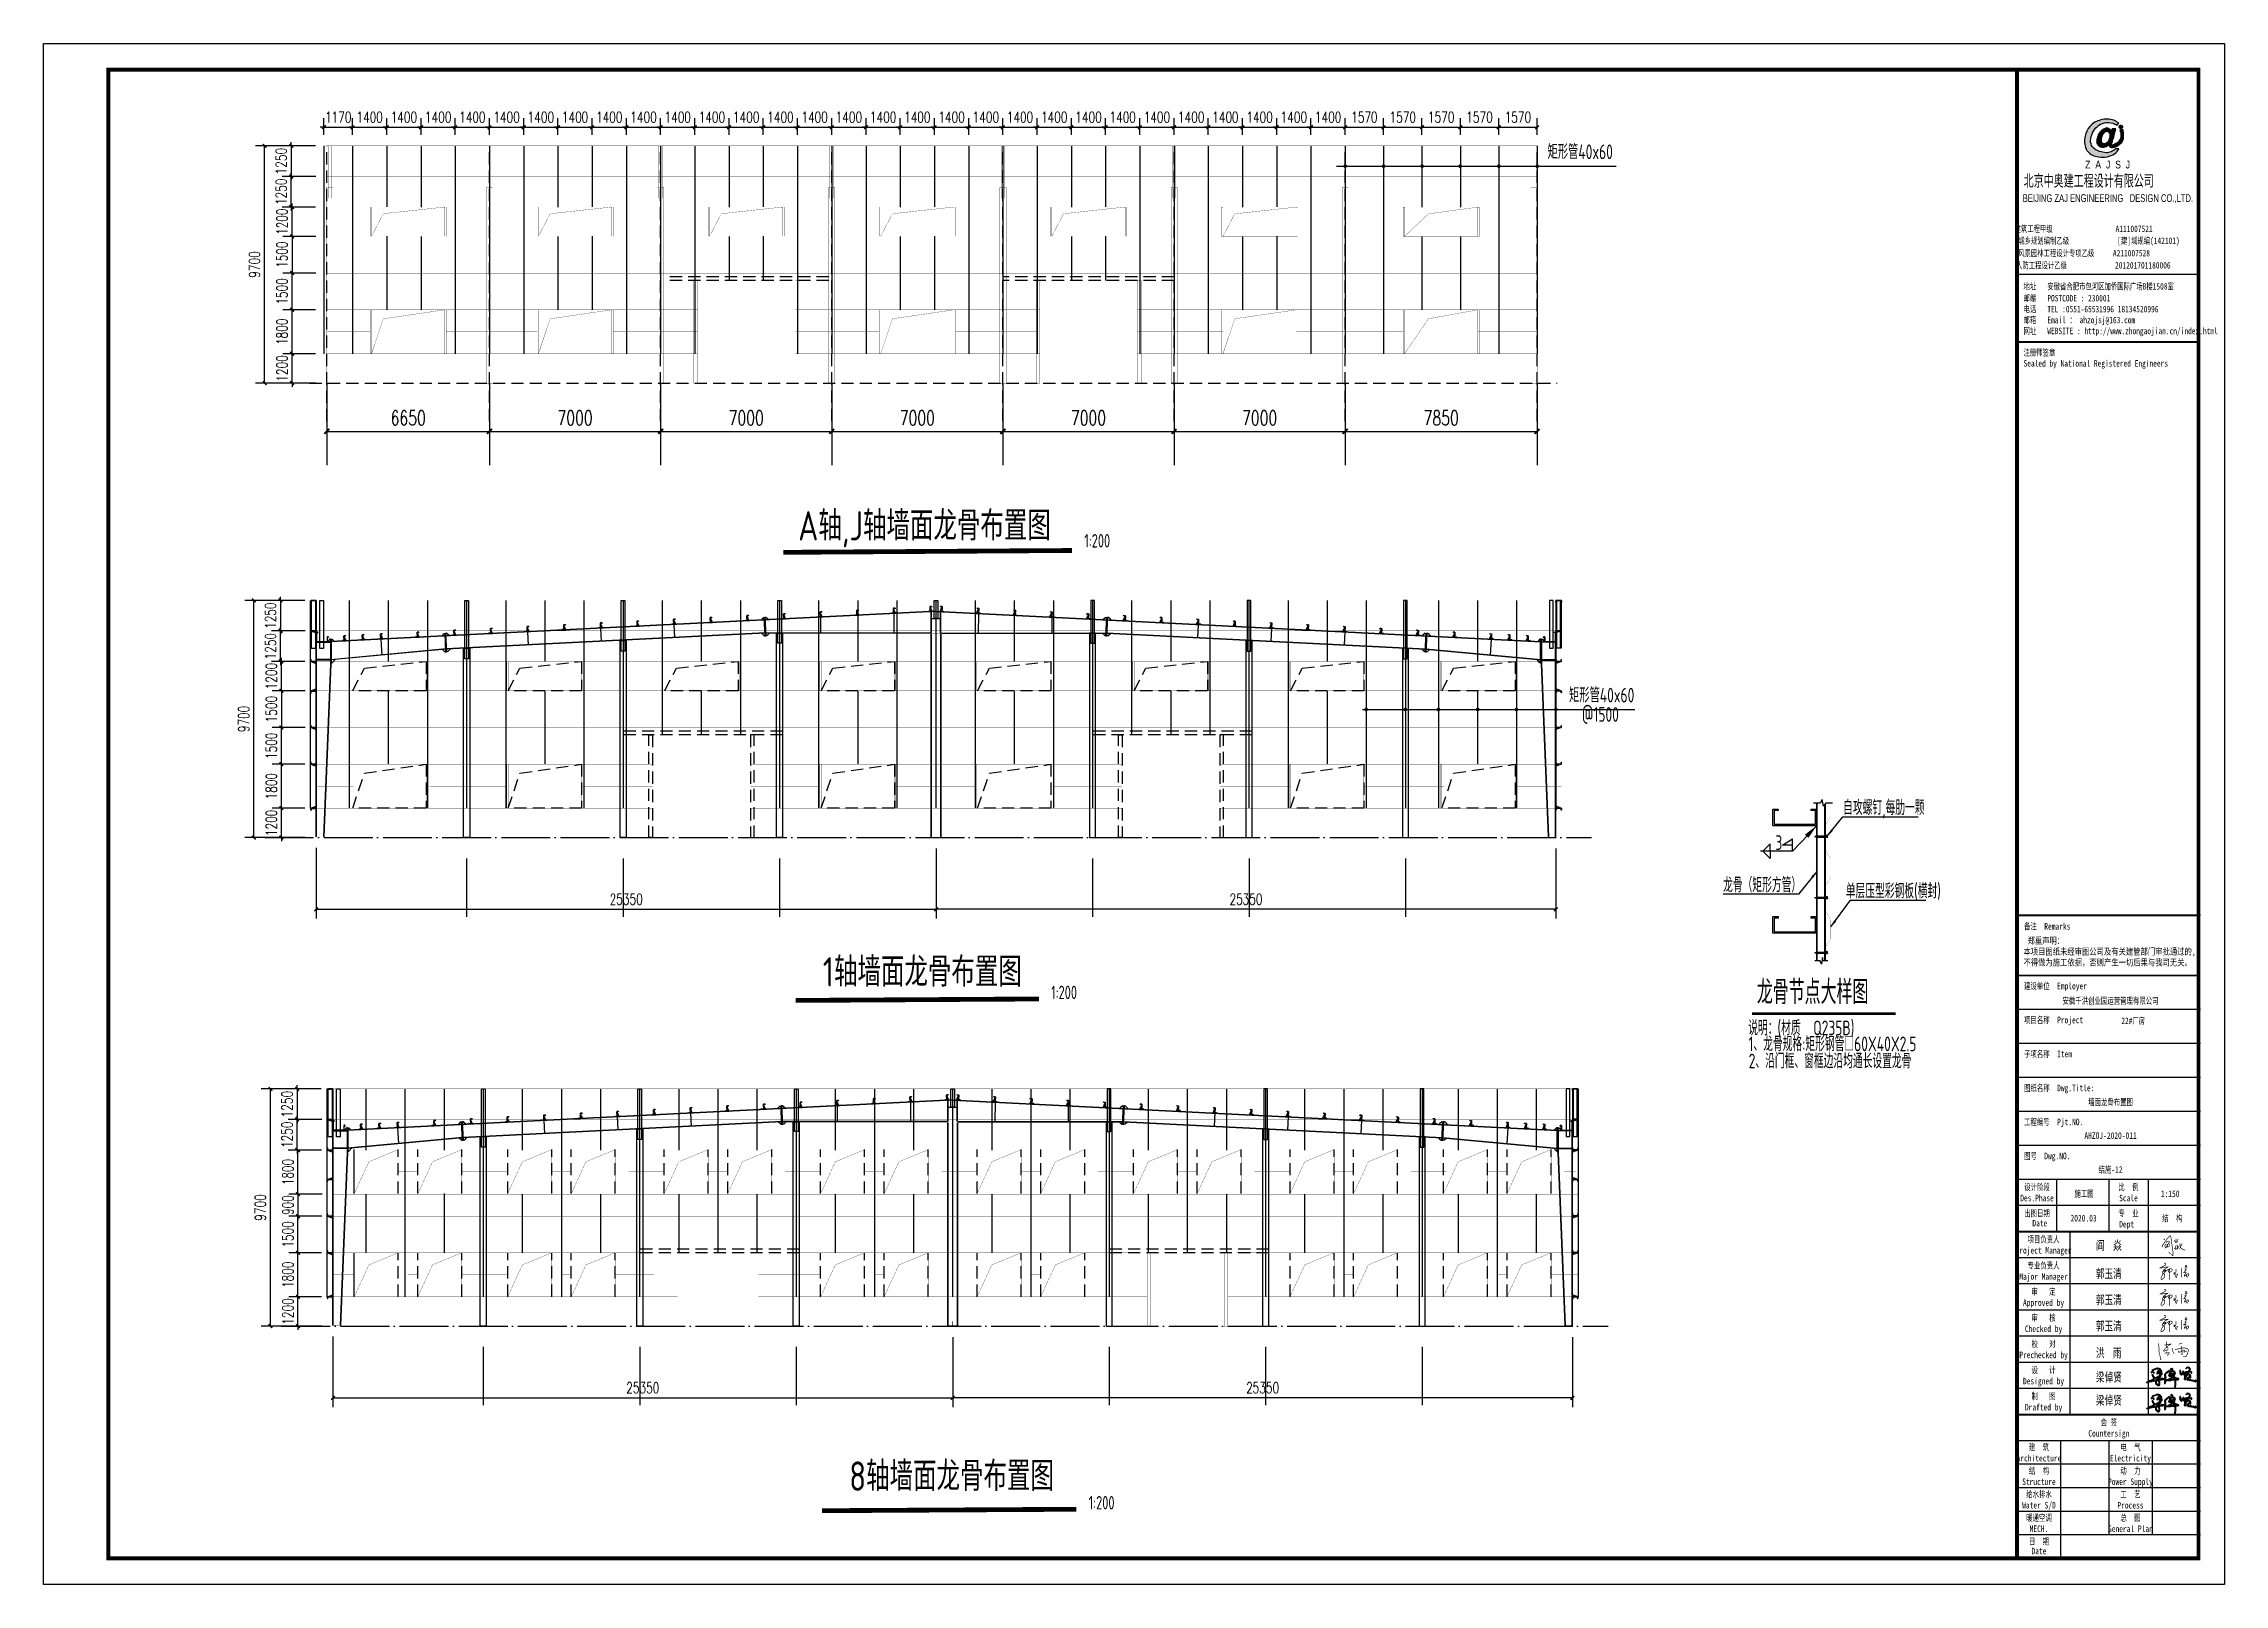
# Model space of a CAD drawing. Extents: x 180850 to 1399066, y 48356 to 327880.
# Drawn here: x 1194176 to 1283373, y 136123 to 199123 of the extents above; entities that cross this region are included whole.
import ezdxf
from ezdxf.enums import TextEntityAlignment as Align

# ---------------------------------------------------------------- set-up
doc = ezdxf.new("R2010")
doc.units = 0
doc.header["$LTSCALE"] = 1000
doc.linetypes.add('DASHED', pattern=[0.75, 0.5, -0.25])
doc.linetypes.add('DOTE', pattern=[2.42, 2, -0.2, 0.02, -0.2])
doc.layers.add('_0', color=7, linetype='Continuous', lineweight=25)
for name, color, linetype in [('AXIS', 3, 'Continuous'), ('DIM_SYMB', 3, 'Continuous'), ('DOTE', 1, 'Continuous'), ('GL', 150, 'Continuous'), ('GZ', 50, 'Continuous'), ('LT', 181, 'Continuous'), ('NUM', 7, 'Continuous'), ('PUB_DIM', 3, 'Continuous'), ('PUB_TEXT', 7, 'Continuous'), ('PUB_TITLE', 4, 'Continuous'), ('PZ', 202, 'Continuous'), ('TEXT', 7, 'Continuous'), ('WELD', 7, 'Continuous'), ('图签', 3, 'Continuous'), ('填充', 251, 'Continuous'), ('天沟', 2, 'Continuous')]:
    doc.layers.add(name, color=color, linetype=linetype)
doc.styles.add('_gyy_title_Arial', font='arial.ttf', dxfattribs={"width": 0.7})
doc.styles.add('_gyy_title_ST', font='', dxfattribs={"width": 0.8})
doc.styles.add('_TCH_DIM_T3', font='SIMPLEX', dxfattribs={"width": 0.705882, "bigfont": 'GBCBIG'})
doc.styles.add('HZ', font='txt.shx', dxfattribs={"width": 0.8, "bigfont": '000hztxt.shx'})
doc.styles.get("Standard").update_dxf_attribs({"font": 'gbenor.shx', "bigfont": 'gbcbig.shx'})
doc.styles.add('TSSD_Label', font='tssdeng.shx', dxfattribs={"width": 0.7, "bigfont": 'hztxt.shx'})
doc.styles.add('TSSD_Norm', font='tssdeng.shx', dxfattribs={"bigfont": 'hztxt.shx'})
doc.styles.add('标准字体', font='tssdeng.shx', dxfattribs={"width": 0.7, "bigfont": 'tssdchn.shx'})
doc.styles.get('_gyy_title_ST').set_extended_font_data('SimSun')
doc.dimstyles.new('_TCH_ARCH&&150', dxfattribs={"dimtxt": 446.25, "dimasz": 150, "dimexe": 375, "dimexo": 450, "dimgap": 189.375, "dimtad": 1, "dimdec": 0, "dimzin": 0, "dimdsep": 46, "dimtxsty": '_TCH_DIM_T3', "dimblk": 'ARCHTICK', "dimcen": 0.09, "dimclrd": 3, "dimclre": 3, "dimclrt": 7, "dimazin": 2, "dimtfac": 1, "dimtdec": 0, "dimtix": 1, "dimtmove": 2, "dimatfit": 3, "dimfxl": 1, "dimtolj": 1, "dimtzin": 0, "dimarcsym": 0})
doc.dimstyles.new('_TCH_ARCH&&200', dxfattribs={"dimtxt": 595, "dimasz": 200, "dimexe": 500, "dimexo": 600, "dimgap": 252.5, "dimtad": 1, "dimdec": 0, "dimzin": 0, "dimdsep": 46, "dimtxsty": '_TCH_DIM_T3', "dimblk": 'ARCHTICK', "dimcen": 0.09, "dimclrt": 7, "dimazin": 2, "dimtfac": 1, "dimtdec": 0, "dimtix": 1, "dimtmove": 2, "dimatfit": 3, "dimfxl": 1, "dimtolj": 1, "dimtzin": 0, "dimarcsym": 0})
doc.dimstyles.new('TCH-200-1', dxfattribs={"dimtxt": 595, "dimasz": 200, "dimexe": 500, "dimexo": 600, "dimgap": 252.5, "dimtad": 1, "dimdec": 0, "dimzin": 0, "dimdsep": 46, "dimtxsty": '_TCH_DIM_T3', "dimblk": 'ARCHTICK', "dimcen": 0.09, "dimclrd": 3, "dimclre": 3, "dimclrt": 7, "dimazin": 2, "dimtfac": 1, "dimtdec": 0, "dimtix": 1, "dimtmove": 2, "dimatfit": 3, "dimfxl": 1, "dimtolj": 1, "dimtzin": 0, "dimarcsym": 0})
doc.dimstyles.new('TSSD_LEADER_STYLE_600.0', dxfattribs={"dimtxt": 0.18, "dimasz": 600, "dimexe": 0.18, "dimexo": 0.0625, "dimgap": 0.09, "dimtad": 0, "dimtih": 1, "dimtoh": 1, "dimdec": 4, "dimzin": 0, "dimdsep": 46, "dimtxsty": 'Standard', "dimcen": 0.09, "dimadec": 0, "dimazin": 0, "dimtfac": 1, "dimtdec": 4, "dimtofl": 0, "dimtmove": 0, "dimatfit": 3, "dimfxl": 1, "dimtolj": 1, "dimtzin": 0, "dimarcsym": 0})

msp = doc.modelspace()

# ---------------------------------------------------------------- texts
at = {"color": 1, "insert": (1275164.26, 193769.45), "char_height": 538.6495, "width": 7045.2269, "attachment_point": 1, "style": 'HZ'}
msp.add_mtext('北京中奥建工程设计有限公司', dxfattribs=at)
at = {"layer": 'NUM', "linetype": 'ByBlock', "style": 'TSSD_Norm', "width": 0.8}
for s, p in [('A轴,J轴墙面龙骨布置图 ', (1225040.45, 178807.98)), ('1轴墙面龙骨布置图 ', (1226046.52, 160566.85)), ('8轴墙面龙骨布置图 ', (1227126.77, 139947.29))]:
    msp.add_text(s, height=1200, dxfattribs=at).set_placement(p)
at = {"layer": 'NUM', "style": 'TSSD_Norm', "width": 0.7}
for p in [(1236742.74, 178519.45), (1235386.33, 160052.03), (1236921.16, 139186.62)]:
    msp.add_text('1:200', height=550, dxfattribs=at).set_placement(p)
at = {"layer": 'PUB_TEXT', "style": '标准字体', "width": 0.7}
msp.add_text('龙骨节点大样图', height=980, dxfattribs=at).set_placement((1264249.37, 159847.17))
at = {"layer": 'PUB_TEXT', "color": 3, "style": '_gyy_title_ST', "width": 0.7}
for s, p in [('阎  焱', (1278124.92, 149801.45)), ('郭玉清', (1278115.26, 148646.73)), ('郭玉清', (1278115.26, 147577.72)), ('郭玉清', (1278115.26, 146508.7)), ('洪  雨', (1278117.66, 145404.58)), ('梁倬贤', (1278117.66, 144413.31)), ('梁倬贤', (1278117.66, 143467.26))]:
    msp.add_text(s, height=360.944, dxfattribs=at).set_placement(p)
at = {"layer": 'PUB_TITLE', "width": 0.7}
for s, height, style, p in [('BEIJING ZAJ ENGINEERING   DESIGN CO.,LTD.', 318.1812, '_gyy_title_Arial', (1278608.93, 192646.54)), ('城乡规划编制乙级             [建]城规编(142101)', 265.151, '_gyy_title_ST', (1278244.2, 190931.33)), ('建筑工程甲级                 A111007521             ', 265.151, '_gyy_title_ST', (1278598.26, 191417.8)), ('人防工程设计乙级             201201701180006', 265.151, '_gyy_title_ST', (1278014.11, 189926.47)), ('风景园林工程设计专项乙级     A211007528           ', 265.151, '_gyy_title_ST', (1278466.28, 190422.69)), ('设计阶段', 267.254, '_gyy_title_ST', (1275709.46, 152235.24)), ('比  例', 267.254, '_gyy_title_ST', (1279451.02, 152235.24)), ('Des.Phase', 267.254, '_gyy_title_ST', (1275709.46, 151786.27)), ('Scale', 267.254, '_gyy_title_ST', (1279451.02, 151786.27)), ('出图日期', 267.254, '_gyy_title_ST', (1275709.46, 151166.22)), ('Date', 267.254, '_gyy_title_ST', (1275824.44, 150761.05)), ('专  业', 267.254, '_gyy_title_ST', (1279451.02, 151166.22)), ('Dept ', 267.254, '_gyy_title_ST', (1279451.02, 150717.24)), ('Project Manager', 267.2536, '_gyy_title_ST', (1275976.71, 149648.22)), ('项目负责人', 267.254, '_gyy_title_ST', (1275976.71, 150097.21)), ('专业负责人', 267.254, '_gyy_title_ST', (1275976.71, 149028.19)), ('Major Manager', 267.2536, '_gyy_title_ST', (1275976.71, 148579.21)), ('审   定', 267.254, '_gyy_title_ST', (1275976.73, 147959.18)), ('Approved by', 267.2536, '_gyy_title_ST', (1275976.71, 147510.19)), ('审   核', 267.254, '_gyy_title_ST', (1275976.73, 146890.16)), ('Checked by', 267.254, '_gyy_title_ST', (1275976.71, 146441.18)), ('Prechecked by', 267.2536, '_gyy_title_ST', (1275976.71, 145372.16)), ('校   对', 267.254, '_gyy_title_ST', (1275976.73, 145821.14)), ('Designed by', 267.2536, '_gyy_title_ST', (1275976.71, 144303.14)), ('设   计', 267.254, '_gyy_title_ST', (1275976.73, 144752.13)), ('制   图', 267.254, '_gyy_title_ST', (1275976.73, 143683.11)), ('Drafted by', 267.254, '_gyy_title_ST', (1275976.71, 143234.13)), ('会 签', 267.254, '_gyy_title_ST', (1278649.25, 142614.1)), ('建  筑', 267.254, '_gyy_title_ST', (1275789.64, 141598.53)), ('Countersign', 267.2536, '_gyy_title_ST', (1278649.25, 142165.11)), ('电  气', 267.254, '_gyy_title_ST', (1279531.19, 141598.53)), ('Architecture', 267.2536, '_gyy_title_ST', (1275789.64, 141149.55)), ('结  构', 267.254, '_gyy_title_ST', (1275789.64, 140636.42)), ('Electricity', 267.2536, '_gyy_title_ST', (1279531.19, 141149.55)), ('动  力', 267.254, '_gyy_title_ST', (1279531.19, 140636.42)), ('Structure', 267.254, '_gyy_title_ST', (1275789.64, 140187.44)), ('Power Supply', 267.2536, '_gyy_title_ST', (1279531.19, 140187.44)), ('Water S/D', 267.254, '_gyy_title_ST', (1275789.64, 139225.32)), ('给水排水', 267.254, '_gyy_title_ST', (1275789.64, 139674.31)), ('Process', 267.254, '_gyy_title_ST', (1279531.19, 139225.32)), ('工  艺', 267.254, '_gyy_title_ST', (1279531.19, 139674.31)), ('暖通空调', 267.254, '_gyy_title_ST', (1275789.64, 138712.19)), ('MECH.', 267.254, '_gyy_title_ST', (1275789.64, 138263.21)), ('General Plan', 267.2536, '_gyy_title_ST', (1279531.19, 138263.21)), ('总  图', 267.254, '_gyy_title_ST', (1279531.19, 138712.19)), ('日  期', 267.254, '_gyy_title_ST', (1275789.64, 137750.08)), ('Date', 267.254, '_gyy_title_ST', (1275789.64, 137354.54))]:
    msp.add_text(s, height=height, dxfattribs=dict(at, style=style)).set_placement(p, align=Align.CENTER)
at = {"layer": 'PUB_TITLE', "style": '_gyy_title_ST', "width": 0.7}
for s, height, p in [('地址   安徽省合肥市包河区加侨国际广场B楼1508室', 265.151, (1275156.49, 189065.04)), ('邮编   POSTCODE : 230001', 265.151, (1275156.49, 188580.72)), ('电话   TEL :0551-65531996 18134520996', 265.151, (1275156.49, 188135.26)), ('邮箱   Email ： ahzojsj@163.com', 265.151, (1275156.49, 187689.81)), ('网址   WEBSITE : http://www.zhongaojian.cn/index.html', 265.151, (1275156.49, 187241.74)), ('注册师签章', 265.151, (1275156.49, 186361.43)), ('Sealed by National Registered Engineers', 265.151, (1275157.93, 185915.98)), ('备注  Remarks', 267.2536, (1275178.2, 162895.18)), ('建设单位  Employer', 267.2536, (1275178.2, 160455.97)), ('项目名称  Project', 267.2536, (1275178.2, 159066.25)), ('子项名称  Item', 267.254, (1275178.2, 157676.53)), ('图纸名称  Dwg.Title:', 267.2536, (1275178.2, 156286.81)), ('工程编号  Pjt.NO.', 267.2536, (1275178.2, 154897.09)), ('图号  Dwg.NO.', 267.2536, (1275178.2, 153507.37))]:
    msp.add_text(s, height=height, dxfattribs=at).set_placement(p)
at = {"layer": 'PUB_TITLE', "color": 2, "style": '_gyy_title_ST', "width": 0.7}
msp.add_text('安徽千洪创业园运营管理有限公司', height=267.2536, dxfattribs=at).set_placement((1278716.56, 159852.56), align=Align.CENTER)
msp.add_text('22#厂房', height=261.882, dxfattribs=at).set_placement((1279642.77, 159177.77), align=Align.MIDDLE)
at = {"layer": 'PUB_TITLE', "color": 6, "style": '_gyy_title_ST', "width": 0.7}
for s, height, p in [('墙面龙骨布置图', 267.254, (1278716.56, 155708.07)), ('AHZOJ-2020-011', 267.2536, (1278716.56, 154340.33))]:
    msp.add_text(s, height=height, dxfattribs=at).set_placement(p, align=Align.CENTER)
at = {"layer": 'PUB_TITLE', "color": 7, "style": '_gyy_title_ST', "width": 0.7}
for s, p in [('结施-12', (1278716.56, 152950.61)), ('施工图', (1277634.05, 151967.5)), ('1:150', (1281156.51, 151959.04)), ('2020.03', (1277614.28, 150961.35)), ('结  构', (1281243.92, 150961.35))]:
    msp.add_text(s, height=267.254, dxfattribs=at).set_placement(p, align=Align.CENTER)
at = {"layer": 'PUB_TITLE', "insert": (1275155.86, 162577.52), "char_height": 267.2536, "width": 8552.1248, "attachment_point": 1, "style": '_gyy_title_ST'}
msp.add_mtext(' 郑重声明：\\P本项目图纸未经审图公司及有关建管部门审批通过的,\\P不得做为施工依据，否则产生一切后果与我司无关。', dxfattribs=at)
at = {"layer": 'TEXT', "style": 'TSSD_Label', "width": 0.7}
for s, p in [('矩形管40x60', (1258361, 194219.81)), ('矩形管40x60', (1259238.74, 172003.32, -2.71)), ('@1500', (1258606.54, 171213.95, -2.71))]:
    msp.add_text(s, height=600, dxfattribs=at).set_placement(p, align=Align.BOTTOM_RIGHT)
at = {"layer": 'TEXT', "style": '标准字体', "width": 0.7}
for s, p in [('自攻螺钉,每肋一颗', (1267780.35, 167584.69)), ('3', (1265007.77, 166153.66)), ('龙骨（矩形方管）', (1262868.84, 164423.41, -43.03)), ('单层压型彩钢板(横封)', (1267886.92, 164173.69)), ('说明：(材质  Q235B)', (1263897.33, 158576.24)), ('1、龙骨规格:矩形钢管□60X40X2.5', (1263908.51, 157922.15)), ('2、沿门框、窗框边沿均通长设置龙骨', (1263916.32, 157221.8))]:
    msp.add_text(s, height=600, dxfattribs=at).set_placement(p)

# ---------------------------------------------------------------- blocks, each defined once
blk = doc.blocks.new('_WELD001')
at = {"linetype": 'ByBlock'}
h = blk.add_hatch(color=0, dxfattribs=at)
h.paths.add_polyline_path([(0.8, 0.5), (0, 1), (0, 0.5)], flags=16)
edge = h.paths.add_edge_path()
edge.add_line((0.8, 0.5), (0, 1))
edge.add_line((0, 0.5), (0.8, 0.5))
edge.add_line((0, 0), (0, 1))
at = {"color": 0, "linetype": 'ByBlock'}
for p, q in [((0, 0), (0, 1)), ((0.8, 0.5), (0, 1)), ((0, 0.5), (0.8, 0.5))]:
    blk.add_line(p, q, dxfattribs=at)
blk = doc.blocks.new('_WELD004')
at = {"color": 0, "linetype": 'ByBlock'}
for p, q in [((0, 1), (1, 0)), ((0, 0), (0, 1))]:
    blk.add_line(p, q, dxfattribs=at)
blk = doc.blocks.new('_ArchTick')
at = {"color": 0, "linetype": 'ByBlock', "const_width": 0.4}
blk.add_lwpolyline([(-0.5, -0.5), (0.5, 0.5)], dxfattribs=at)
blk = doc.blocks.new('*X337')
at = {"color": 0}
for p, q in [((903710.7, -307545.5), (903713.7, -307542.6)), ((903710.7, -307554.3), (903716.7, -307548.3)), ((903710.7, -307563.2), (903716.7, -307557.2)), ((903710.7, -307572), (903716.7, -307566)), ((903710.7, -307580.9), (903716.7, -307574.9)), ((903710.7, -307589.7), (903716.7, -307583.7)), ((903710.7, -307598.5), (903716.7, -307592.5)), ((903712.2, -307606), (903716.1, -307602))]:
    blk.add_line(p, q, dxfattribs=at)
blk = doc.blocks.new('AUDIT_I_040821143925-1')
at = {"linetype": 'Continuous', "ltscale": 20, "xscale": -0.899999999919668, "yscale": 0.8999999999068677, "zscale": 0.9, "rotation": 269.9996944201824}
blk.add_blockref('*X337', (276843.2, -813343.8), dxfattribs=at)
blk = doc.blocks.new('GD')
at = {"linetype": 'Continuous', "ltscale": 20}
for p, q in [((0, 1), (15, 4)), ((0, -1), (0, 1)), ((15, 4), (138, 4)), ((108, -4), (108, 4)), ((138, -10), (138, 10)), ((138, 10), (141, 10)), ((141, -10), (141, 10)), ((149, 8), (141, 8)), ((149, 3), (141, 3)), ((150, -5), (150, 5)), ((0, -1), (15, -4)), ((15, -4), (138, -4)), ((138, -10), (141, -10)), ((149, -3), (141, -3)), ((149, -8), (141, -8))]:
    blk.add_line(p, q, dxfattribs=at)
blk.add_ellipse((149, 5), major_axis=(0, 2.08), ratio=0.698493, start_param=3.141597, end_param=6.28319, dxfattribs=at)
at = {"linetype": 'Continuous', "ltscale": 20, "extrusion": (0, 0, -1)}
for centre, major_axis, ratio, start_param, end_param in [((149, 0), (0, 3.37), 0.429967, -0.000017, 3.141602), ((149, -5), (0, 2.08), 0.698493, -0.000005, 3.141588)]:
    blk.add_ellipse(centre, major_axis=major_axis, ratio=ratio, start_param=start_param, end_param=end_param, dxfattribs=at)
at = {"layer": 'PUB_TEXT', "xscale": 1.825602383585646, "yscale": 1.341960000107064, "zscale": 1.34196}
blk.add_blockref('AUDIT_I_040821143925-1', (0, 0), dxfattribs=at)
blk = doc.blocks.new('*D924')
at = {"layer": 'Defpoints', "color": 0, "transparency": 16777216}
for p in [(1204339, 186442), (1205747, 186442), (1205742, 185242)]:
    blk.add_point(p, dxfattribs=at)
at = {"layer": 'PUB_DIM', "color": 3, "lineweight": -2, "transparency": 16777216}
for p, q in [((1205297, 186442), (1203964, 186442)), ((1204339, 186442), (1204339, 186592)), ((1204339, 185242), (1204339, 186442)), ((1205292, 185242), (1203964, 185242)), ((1204339, 185242), (1204339, 185092))]:
    blk.add_line(p, q, dxfattribs=at)
at = {"layer": 'PUB_DIM', "color": 3, "lineweight": -2, "transparency": 16777216, "xscale": 150, "yscale": 150, "zscale": 150}
for p, rotation in [((1204339, 186442), 270), ((1204339, 185242), 90)]:
    blk.add_blockref('_ArchTick', p, dxfattribs=dict(at, rotation=rotation))
at = {"layer": 'PUB_DIM', "color": 7, "transparency": 16777216, "insert": (1203926, 185842), "char_height": 446.2, "attachment_point": 5, "rotation": 90, "style": '_TCH_DIM_T3'}
blk.add_mtext('\\A1;1200', dxfattribs=at)
blk = doc.blocks.new('*D925')
at = {"layer": 'Defpoints', "color": 0, "transparency": 16777216}
for p in [(1204339, 188242), (1205747, 188242), (1205747, 186442)]:
    blk.add_point(p, dxfattribs=at)
at = {"layer": 'PUB_DIM', "color": 3, "lineweight": -2, "transparency": 16777216}
for p, q in [((1205297, 188242), (1203964, 188242)), ((1204339, 186442), (1204339, 188242)), ((1205297, 186442), (1203964, 186442))]:
    blk.add_line(p, q, dxfattribs=at)
at = {"layer": 'PUB_DIM', "color": 3, "lineweight": -2, "transparency": 16777216, "xscale": 150, "yscale": 150, "zscale": 150}
for p, rotation in [((1204339, 188242), 90), ((1204339, 186442), 270)]:
    blk.add_blockref('_ArchTick', p, dxfattribs=dict(at, rotation=rotation))
at = {"layer": 'PUB_DIM', "color": 7, "transparency": 16777216, "insert": (1203926, 187342), "char_height": 446.2, "attachment_point": 5, "rotation": 90, "style": '_TCH_DIM_T3'}
blk.add_mtext('\\A1;1800', dxfattribs=at)
blk = doc.blocks.new('*D926')
at = {"layer": 'Defpoints', "color": 0, "transparency": 16777216}
for p in [(1204339, 189742), (1205763, 189742), (1205747, 188242)]:
    blk.add_point(p, dxfattribs=at)
at = {"layer": 'PUB_DIM', "color": 3, "lineweight": -2, "transparency": 16777216}
for p, q in [((1205313, 189742), (1203964, 189742)), ((1204339, 188242), (1204339, 189742)), ((1205297, 188242), (1203964, 188242))]:
    blk.add_line(p, q, dxfattribs=at)
at = {"layer": 'PUB_DIM', "color": 3, "lineweight": -2, "transparency": 16777216, "xscale": 150, "yscale": 150, "zscale": 150}
for p, rotation in [((1204339, 189742), 90), ((1204339, 188242), 270)]:
    blk.add_blockref('_ArchTick', p, dxfattribs=dict(at, rotation=rotation))
at = {"layer": 'PUB_DIM', "color": 7, "transparency": 16777216, "insert": (1203926, 188992), "char_height": 446.2, "attachment_point": 5, "rotation": 90, "style": '_TCH_DIM_T3'}
blk.add_mtext('\\A1;1500', dxfattribs=at)
blk = doc.blocks.new('*D927')
at = {"layer": 'Defpoints', "color": 0, "transparency": 16777216}
for p in [(1204339, 192442), (1205747, 192442), (1205763, 191242)]:
    blk.add_point(p, dxfattribs=at)
at = {"layer": 'PUB_DIM', "color": 3, "lineweight": -2, "transparency": 16777216}
for p, q in [((1205297, 192442), (1203964, 192442)), ((1204339, 192442), (1204339, 192592)), ((1204339, 191242), (1204339, 192442)), ((1205313, 191242), (1203964, 191242)), ((1204339, 191242), (1204339, 191092))]:
    blk.add_line(p, q, dxfattribs=at)
at = {"layer": 'PUB_DIM', "color": 3, "lineweight": -2, "transparency": 16777216, "xscale": 150, "yscale": 150, "zscale": 150}
for p, rotation in [((1204339, 192442), 270), ((1204339, 191242), 90)]:
    blk.add_blockref('_ArchTick', p, dxfattribs=dict(at, rotation=rotation))
at = {"layer": 'PUB_DIM', "color": 7, "transparency": 16777216, "insert": (1203926, 191842), "char_height": 446.2, "attachment_point": 5, "rotation": 90, "style": '_TCH_DIM_T3'}
blk.add_mtext('\\A1;1200', dxfattribs=at)
blk = doc.blocks.new('*D928')
at = {"layer": 'Defpoints', "color": 0, "transparency": 16777216}
for p in [(1204306, 193692), (1205763, 193692), (1205747, 192442)]:
    blk.add_point(p, dxfattribs=at)
at = {"layer": 'PUB_DIM', "color": 3, "lineweight": -2, "transparency": 16777216}
for p, q in [((1205313, 193692), (1203931, 193692)), ((1204306, 193692), (1204306, 193842)), ((1204306, 192442), (1204306, 193692)), ((1205297, 192442), (1203931, 192442)), ((1204306, 192442), (1204306, 192292))]:
    blk.add_line(p, q, dxfattribs=at)
at = {"layer": 'PUB_DIM', "color": 3, "lineweight": -2, "transparency": 16777216, "xscale": 150, "yscale": 150, "zscale": 150}
for p, rotation in [((1204306, 193692), 270), ((1204306, 192442), 90)]:
    blk.add_blockref('_ArchTick', p, dxfattribs=dict(at, rotation=rotation))
at = {"layer": 'PUB_DIM', "color": 7, "transparency": 16777216, "insert": (1203893, 193067), "char_height": 446.2, "attachment_point": 5, "rotation": 90, "style": '_TCH_DIM_T3'}
blk.add_mtext('\\A1;1250', dxfattribs=at)
blk = doc.blocks.new('*D929')
at = {"color": 3, "lineweight": -2, "transparency": 16777216}
for p, q in [((1205278, 194942), (1202839, 194942)), ((1203214, 185242), (1203214, 194942)), ((1205313, 185242), (1202839, 185242))]:
    blk.add_line(p, q, dxfattribs=at)
at = {"layer": 'Defpoints', "color": 0, "transparency": 16777216}
for p in [(1203214, 194942), (1205728, 194942), (1205763, 185242)]:
    blk.add_point(p, dxfattribs=at)
at = {"color": 3, "lineweight": -2, "transparency": 16777216, "xscale": 150, "yscale": 150, "zscale": 150}
for p, rotation in [((1203214, 194942), 90), ((1203214, 185242), 270)]:
    blk.add_blockref('_ArchTick', p, dxfattribs=dict(at, rotation=rotation))
at = {"color": 7, "transparency": 16777216, "insert": (1202801, 190092), "char_height": 446.2, "attachment_point": 5, "rotation": 90, "style": '_TCH_DIM_T3'}
blk.add_mtext('\\A1;9700', dxfattribs=at)
blk = doc.blocks.new('*D923')
at = {"layer": 'Defpoints', "color": 0, "transparency": 16777216}
for p in [(1205747, 191242), (1204339, 189742), (1205763, 189742)]:
    blk.add_point(p, dxfattribs=at)
at = {"layer": 'PUB_DIM', "color": 3, "lineweight": -2, "transparency": 16777216}
for p, q in [((1205297, 191242), (1203964, 191242)), ((1204339, 191242), (1204339, 189742)), ((1205313, 189742), (1203964, 189742))]:
    blk.add_line(p, q, dxfattribs=at)
at = {"layer": 'PUB_DIM', "color": 3, "lineweight": -2, "transparency": 16777216, "xscale": 150, "yscale": 150, "zscale": 150}
for p, rotation in [((1204339, 191242), 90), ((1204339, 189742), 270)]:
    blk.add_blockref('_ArchTick', p, dxfattribs=dict(at, rotation=rotation))
at = {"layer": 'PUB_DIM', "color": 7, "transparency": 16777216, "insert": (1203926, 190492), "char_height": 446.2, "attachment_point": 5, "rotation": 90, "style": '_TCH_DIM_T3'}
blk.add_mtext('\\A1;1500', dxfattribs=at)
blk = doc.blocks.new('*D930')
at = {"layer": 'Defpoints', "color": 0, "transparency": 16777216}
for p in [(1203901, 167858), (1205309, 167858), (1205304, 166658)]:
    blk.add_point(p, dxfattribs=at)
at = {"layer": 'PUB_DIM', "color": 3, "lineweight": -2, "transparency": 16777216}
for p, q in [((1204859, 167858), (1203526, 167858)), ((1203901, 167858), (1203901, 168008)), ((1203901, 166658), (1203901, 167858)), ((1204854, 166658), (1203526, 166658)), ((1203901, 166658), (1203901, 166508))]:
    blk.add_line(p, q, dxfattribs=at)
at = {"layer": 'PUB_DIM', "color": 3, "lineweight": -2, "transparency": 16777216, "xscale": 150, "yscale": 150, "zscale": 150}
for p, rotation in [((1203901, 167858), 270), ((1203901, 166658), 90)]:
    blk.add_blockref('_ArchTick', p, dxfattribs=dict(at, rotation=rotation))
at = {"layer": 'PUB_DIM', "color": 7, "transparency": 16777216, "insert": (1203489, 167258), "char_height": 446.2, "attachment_point": 5, "rotation": 90, "style": '_TCH_DIM_T3'}
blk.add_mtext('\\A1;1200', dxfattribs=at)
blk = doc.blocks.new('*D931')
at = {"layer": 'Defpoints', "color": 0, "transparency": 16777216}
for p in [(1203901, 169658), (1205309, 169658), (1205309, 167858)]:
    blk.add_point(p, dxfattribs=at)
at = {"layer": 'PUB_DIM', "color": 3, "lineweight": -2, "transparency": 16777216}
for p, q in [((1204859, 169658), (1203526, 169658)), ((1203901, 167858), (1203901, 169658)), ((1204859, 167858), (1203526, 167858))]:
    blk.add_line(p, q, dxfattribs=at)
at = {"layer": 'PUB_DIM', "color": 3, "lineweight": -2, "transparency": 16777216, "xscale": 150, "yscale": 150, "zscale": 150}
for p, rotation in [((1203901, 169658), 90), ((1203901, 167858), 270)]:
    blk.add_blockref('_ArchTick', p, dxfattribs=dict(at, rotation=rotation))
at = {"layer": 'PUB_DIM', "color": 7, "transparency": 16777216, "insert": (1203489, 168758), "char_height": 446.2, "attachment_point": 5, "rotation": 90, "style": '_TCH_DIM_T3'}
blk.add_mtext('\\A1;1800', dxfattribs=at)
blk = doc.blocks.new('*D932')
at = {"layer": 'Defpoints', "color": 0, "transparency": 16777216}
for p in [(1203901, 171158), (1205325, 171158), (1205309, 169658)]:
    blk.add_point(p, dxfattribs=at)
at = {"layer": 'PUB_DIM', "color": 3, "lineweight": -2, "transparency": 16777216}
for p, q in [((1204875, 171158), (1203526, 171158)), ((1203901, 169658), (1203901, 171158)), ((1204859, 169658), (1203526, 169658))]:
    blk.add_line(p, q, dxfattribs=at)
at = {"layer": 'PUB_DIM', "color": 3, "lineweight": -2, "transparency": 16777216, "xscale": 150, "yscale": 150, "zscale": 150}
for p, rotation in [((1203901, 171158), 90), ((1203901, 169658), 270)]:
    blk.add_blockref('_ArchTick', p, dxfattribs=dict(at, rotation=rotation))
at = {"layer": 'PUB_DIM', "color": 7, "transparency": 16777216, "insert": (1203489, 170408), "char_height": 446.2, "attachment_point": 5, "rotation": 90, "style": '_TCH_DIM_T3'}
blk.add_mtext('\\A1;1500', dxfattribs=at)
blk = doc.blocks.new('*D933')
at = {"layer": 'Defpoints', "color": 0, "transparency": 16777216}
for p in [(1203901, 173858), (1205309, 173858), (1205325, 172658)]:
    blk.add_point(p, dxfattribs=at)
at = {"layer": 'PUB_DIM', "color": 3, "lineweight": -2, "transparency": 16777216}
for p, q in [((1203901, 173858), (1203901, 174008)), ((1204859, 173858), (1203526, 173858)), ((1203901, 172658), (1203901, 173858)), ((1204875, 172658), (1203526, 172658)), ((1203901, 172658), (1203901, 172508))]:
    blk.add_line(p, q, dxfattribs=at)
at = {"layer": 'PUB_DIM', "color": 3, "lineweight": -2, "transparency": 16777216, "xscale": 150, "yscale": 150, "zscale": 150}
for p, rotation in [((1203901, 173858), 270), ((1203901, 172658), 90)]:
    blk.add_blockref('_ArchTick', p, dxfattribs=dict(at, rotation=rotation))
at = {"layer": 'PUB_DIM', "color": 7, "transparency": 16777216, "insert": (1203489, 173258), "char_height": 446.2, "attachment_point": 5, "rotation": 90, "style": '_TCH_DIM_T3'}
blk.add_mtext('\\A1;1200', dxfattribs=at)
blk = doc.blocks.new('*D934')
at = {"layer": 'Defpoints', "color": 0, "transparency": 16777216}
for p in [(1203868, 175108), (1205328, 175108, -5), (1205309, 173858)]:
    blk.add_point(p, dxfattribs=at)
at = {"layer": 'PUB_DIM', "color": 3, "lineweight": -2, "transparency": 16777216}
for p, q in [((1204878, 175108), (1203493, 175108)), ((1203868, 175108), (1203868, 175258)), ((1203868, 173858), (1203868, 175108)), ((1204859, 173858), (1203493, 173858)), ((1203868, 173858), (1203868, 173708))]:
    blk.add_line(p, q, dxfattribs=at)
at = {"layer": 'PUB_DIM', "color": 3, "lineweight": -2, "transparency": 16777216, "xscale": 150, "yscale": 150, "zscale": 150}
for p, rotation in [((1203868, 175108), 270), ((1203868, 173858), 90)]:
    blk.add_blockref('_ArchTick', p, dxfattribs=dict(at, rotation=rotation))
at = {"layer": 'PUB_DIM', "color": 7, "transparency": 16777216, "insert": (1203455, 174483), "char_height": 446.2, "attachment_point": 5, "rotation": 90, "style": '_TCH_DIM_T3'}
blk.add_mtext('\\A1;1250', dxfattribs=at)
blk = doc.blocks.new('*D935')
at = {"color": 3, "lineweight": -2, "transparency": 16777216}
for p, q in [((1204840, 176358), (1202401, 176358)), ((1202776, 166658), (1202776, 176358)), ((1204875, 166658), (1202401, 166658))]:
    blk.add_line(p, q, dxfattribs=at)
at = {"layer": 'Defpoints', "color": 0, "transparency": 16777216}
for p in [(1202776, 176358), (1205290, 176358, -5), (1205325, 166658)]:
    blk.add_point(p, dxfattribs=at)
at = {"color": 3, "lineweight": -2, "transparency": 16777216, "xscale": 150, "yscale": 150, "zscale": 150}
for p, rotation in [((1202776, 176358), 90), ((1202776, 166658), 270)]:
    blk.add_blockref('_ArchTick', p, dxfattribs=dict(at, rotation=rotation))
at = {"color": 7, "transparency": 16777216, "insert": (1202363, 171508), "char_height": 446.2, "attachment_point": 5, "rotation": 90, "style": '_TCH_DIM_T3'}
blk.add_mtext('\\A1;9700', dxfattribs=at)
blk = doc.blocks.new('*D936')
at = {"layer": 'Defpoints', "color": 0, "transparency": 16777216}
for p in [(1205309, 172658), (1203901, 171158), (1205325, 171158)]:
    blk.add_point(p, dxfattribs=at)
at = {"layer": 'PUB_DIM', "color": 3, "lineweight": -2, "transparency": 16777216}
for p, q in [((1204859, 172658), (1203526, 172658)), ((1203901, 172658), (1203901, 171158)), ((1204875, 171158), (1203526, 171158))]:
    blk.add_line(p, q, dxfattribs=at)
at = {"layer": 'PUB_DIM', "color": 3, "lineweight": -2, "transparency": 16777216, "xscale": 150, "yscale": 150, "zscale": 150}
for p, rotation in [((1203901, 172658), 90), ((1203901, 171158), 270)]:
    blk.add_blockref('_ArchTick', p, dxfattribs=dict(at, rotation=rotation))
at = {"layer": 'PUB_DIM', "color": 7, "transparency": 16777216, "insert": (1203489, 171908), "char_height": 446.2, "attachment_point": 5, "rotation": 90, "style": '_TCH_DIM_T3'}
blk.add_mtext('\\A1;1500', dxfattribs=at)
blk = doc.blocks.new('*D937')
at = {"layer": 'Defpoints', "color": 0, "transparency": 16777216}
for p in [(1205309, 176358, -5), (1203868, 175108), (1205328, 175108, -5)]:
    blk.add_point(p, dxfattribs=at)
at = {"layer": 'PUB_DIM', "color": 3, "lineweight": -2, "transparency": 16777216}
for p, q in [((1204859, 176358), (1203493, 176358)), ((1203868, 176358), (1203868, 176508)), ((1203868, 176358), (1203868, 175108)), ((1204878, 175108), (1203493, 175108)), ((1203868, 175108), (1203868, 174958))]:
    blk.add_line(p, q, dxfattribs=at)
at = {"layer": 'PUB_DIM', "color": 3, "lineweight": -2, "transparency": 16777216, "xscale": 150, "yscale": 150, "zscale": 150}
for p, rotation in [((1203868, 176358), 270), ((1203868, 175108), 90)]:
    blk.add_blockref('_ArchTick', p, dxfattribs=dict(at, rotation=rotation))
at = {"layer": 'PUB_DIM', "color": 7, "transparency": 16777216, "insert": (1203455, 175733), "char_height": 446.2, "attachment_point": 5, "rotation": 90, "style": '_TCH_DIM_T3'}
blk.add_mtext('\\A1;1250', dxfattribs=at)
blk = doc.blocks.new('*D938')
at = {"layer": 'Defpoints', "color": 0, "transparency": 16777216}
for p in [(1205747, 194942), (1204306, 193692), (1205763, 193692)]:
    blk.add_point(p, dxfattribs=at)
at = {"layer": 'PUB_DIM', "color": 3, "lineweight": -2, "transparency": 16777216}
for p, q in [((1205297, 194942), (1203931, 194942)), ((1204306, 194942), (1204306, 195092)), ((1204306, 194942), (1204306, 193692)), ((1205313, 193692), (1203931, 193692)), ((1204306, 193692), (1204306, 193542))]:
    blk.add_line(p, q, dxfattribs=at)
at = {"layer": 'PUB_DIM', "color": 3, "lineweight": -2, "transparency": 16777216, "xscale": 150, "yscale": 150, "zscale": 150}
for p, rotation in [((1204306, 194942), 270), ((1204306, 193692), 90)]:
    blk.add_blockref('_ArchTick', p, dxfattribs=dict(at, rotation=rotation))
at = {"layer": 'PUB_DIM', "color": 7, "transparency": 16777216, "insert": (1203893, 194317), "char_height": 446.2, "attachment_point": 5, "rotation": 90, "style": '_TCH_DIM_T3'}
blk.add_mtext('\\A1;1250', dxfattribs=at)
blk = doc.blocks.new('dd')
at = {"layer": '图签'}
h = blk.add_hatch(color=5, dxfattribs=at)
h.set_gradient(color1=(0, 0, 255), color2=(36, 36, 255), one_color=1, tint=0.57)
h.paths.add_polyline_path([(452, 1270, -0.093206), (531, 1562, -0.136321), (716, 1807, -0.161039), (988, 1948, -0.108591), (1307, 1935, -0.049497), (1479, 1861, 0.062627), (1539, 1932, 0.094388), (1351, 2056, 0.136326), (854, 2062, 0.161722), (430, 1810, 0.133661), (243, 1435, 0.158414), (286, 937, 0.22517), (632, 669, 0.138663), (1107, 646, 0.074676), (1375, 753, 0.125344), (1543, 944, 0.006312), (1413, 948, -0.090385), (1244, 833, -0.096745), (1053, 797, -0.073845), (803, 850, -0.140868), (530, 1020, -0.160753)])
h = blk.add_hatch(color=5, dxfattribs=at)
h.set_gradient(color1=(0, 0, 255), color2=(36, 36, 255), one_color=1, tint=0.57)
h.paths.add_polyline_path([(1306, 1289, 0.011169), (1334, 1370, 0.005807), (1431, 1724, 0.01105), (1292, 1724, 0.016796), (1267, 1634, 0.125943), (1203, 1704, 0.083806), (1120, 1739, 0.082879), (1047, 1739, -0.008503), (952, 1710, 0.060057), (844, 1628, 0.086078), (774, 1532, 0.099424), (705, 1347, 0.12153), (690, 1225, 0.102644), (719, 1122, 0.056648), (797, 1042, 0.092914), (913, 1013, 0.194578), (1098, 1064, -0.002562), (1175, 1122, 0.064354), (1167, 1068, 0.172385), (1207, 1017, 0.105458), (1300, 1002, 0.086567), (1454, 1046, 0.047674), (1592, 1136, 0.166359), (1692, 1274, 0.096748), (1728, 1431, 0.03151), (1728, 1548, 0.041815), (1700, 1691, 0.007654), (1588, 1673, -0.009919), (1610, 1585, -0.068269), (1624, 1482, -0.105336), (1605, 1352, -0.14652), (1528, 1223, -0.070486), (1434, 1151, -0.077937), (1341, 1103, -0.127098), (1272, 1084, -0.114215), (1267, 1129, -0.007609)])
h.paths.add_polyline_path([(865, 1245, -0.099994), (863, 1328, -0.050974), (888, 1427, -0.120527), (938, 1529, -0.043888), (1002, 1595, -0.08446), (1063, 1619, -0.147309), (1127, 1607, -0.037474), (1177, 1572, -0.06931), (1209, 1507, -0.067662), (1213, 1431, -0.02676), (1211, 1413, 0.017209), (1183, 1329, -0.048815), (1120, 1223, -0.139096), (1046, 1163, -0.097991), (944, 1153, -0.085394), (909, 1169, -0.149141)], flags=16)
h = blk.add_hatch(color=1, dxfattribs=at)
h.set_gradient(color1=(255, 0, 0), color2=(255, 0, 0), tint=0.57)
h.paths.add_polyline_path([(1557, 1818, 0.386553), (1564, 1757, 0.170676), (1604, 1736, 0.082224), (1657, 1743, 0.087509), (1686, 1766, 0.264235), (1694, 1804, 0.244333), (1636, 1850, 0.30271)])
blk.add_lwpolyline([(1539, 1932, 0.094388), (1351, 2056, 0.136326), (854, 2062, 0.161722), (430, 1810, 0.133661), (243, 1435, 0.158414), (286, 937, 0.22517), (632, 669, 0.138663), (1107, 646, 0.074676), (1375, 753, 0.125344), (1543, 944, 0.006312), (1413, 948, -0.090385), (1244, 833, -0.096745), (1053, 797, -0.073845), (803, 850, -0.140868), (530, 1020, -0.160753), (452, 1270, -0.093206), (531, 1562, -0.136321), (716, 1807, -0.161039), (988, 1948, -0.108591), (1307, 1935, -0.049497), (1479, 1861, 0.062627)], format="xyb", close=True, dxfattribs=at)
for points in [[(1431, 1724, 0.011041), (1292, 1724, 0.016796), (1267, 1634, 0.125943), (1203, 1704, 0.083806), (1120, 1739, 0.082879), (1047, 1739, -0.008503), (952, 1710, 0.060057), (844, 1628, 0.086078), (774, 1532, 0.099424), (705, 1347, 0.12153), (690, 1225, 0.102644), (719, 1122, 0.056648), (797, 1042, 0.092914), (913, 1013, 0.194578), (1098, 1064, -0.002562), (1175, 1122, 0.064354), (1167, 1068, 0.172385), (1207, 1017, 0.105458), (1300, 1002, 0.086567), (1454, 1046, 0.047674), (1592, 1136, 0.166359), (1692, 1274, 0.096748), (1728, 1431, 0.03151), (1728, 1548, 0.041815), (1700, 1691, 0.007654), (1588, 1673, -0.009919), (1610, 1585, -0.068269), (1624, 1482, -0.105336), (1605, 1352, -0.14652), (1528, 1223, -0.070486), (1434, 1151, -0.077937), (1341, 1103, -0.127098), (1272, 1084, -0.114215), (1267, 1129, -0.007609), (1306, 1289, 0.011169), (1334, 1370, 0.005782), (1430, 1722, 0.069025)], [(1694, 1804, 0.243958), (1636, 1850, 0.303117), (1557, 1818, 0.386553), (1564, 1757, 0.170676), (1604, 1736, 0.082224), (1657, 1743, 0.087509), (1686, 1766, 0.264235), (1694, 1804, -7.823139)], [(1213, 1431, 0.067662), (1209, 1507, 0.06931), (1177, 1572, 0.037474), (1127, 1607, 0.147309), (1063, 1619, 0.08446), (1002, 1595, 0.043888), (938, 1529, 0.120527), (888, 1427, 0.050974), (863, 1328, 0.099994), (865, 1245, 0.149141), (909, 1169, 0.085394), (944, 1153, 0.097991), (1046, 1163, 0.139096), (1120, 1223, 0.048815), (1183, 1329, -0.017209), (1211, 1413, 0.02676), (1213, 1431, 0.441273)]]:
    blk.add_lwpolyline(points, format="xyb", dxfattribs=at)
at = {"insert": (246, 492), "char_height": 300, "width": 8000, "attachment_point": 1, "style": 'HZ'}
blk.add_mtext('{\\fArial|b0|i0|c0|p32;Z  A  J  S  J}', dxfattribs=at)
blk = doc.blocks.new('asdf')
at = {"color": 2, "lineweight": 25, "const_width": 25}
for points in [[(2531144, 1894910), (2531152, 1894991)], [(2531152, 1894991), (2531180, 1895021)], [(2531180, 1895021), (2531310, 1895199)], [(2531201, 1895196), (2531253, 1895242)], [(2531288, 1895046), (2531245, 1895006)], [(2531245, 1895006), (2531261, 1894932)], [(2531261, 1894932), (2531271, 1894889)], [(2531271, 1894889), (2531288, 1894893)], [(2531288, 1894893), (2531319, 1894920)], [(2531301, 1895084), (2531314, 1895109)], [(2531310, 1895199), (2531428, 1895348)], [(2531314, 1895109), (2531322, 1895121)], [(2531319, 1894920), (2531321, 1894951)], [(2531321, 1894951), (2531334, 1894984)], [(2531322, 1895121), (2531341, 1895136)], [(2531338, 1894938), (2531326, 1894956)], [(2531334, 1894984), (2531336, 1895022)], [(2531346, 1894925), (2531338, 1894938)], [(2531339, 1894936), (2531360, 1894945)], [(2531341, 1895136), (2531372, 1895148)], [(2531345, 1894996), (2531367, 1895042)], [(2531387, 1894925), (2531346, 1894925)], [(2531360, 1894945), (2531351, 1894996)], [(2531367, 1895042), (2531382, 1895054)], [(2531372, 1895148), (2531403, 1895151)], [(2531382, 1895054), (2531401, 1895042)], [(2531409, 1894940), (2531387, 1894925)], [(2531407, 1895082), (2531389, 1895056)], [(2531401, 1895042), (2531414, 1895027)], [(2531403, 1895151), (2531421, 1895140)], [(2531423, 1895114), (2531407, 1895082)], [(2531421, 1894971), (2531409, 1894940)], [(2531414, 1895027), (2531422, 1895000)], [(2531421, 1895140), (2531423, 1895114)], [(2531422, 1895000), (2531421, 1894971)], [(2531428, 1895348), (2531455, 1895365)], [(2531455, 1895365), (2531480, 1895318)], [(2531480, 1895318), (2531529, 1894945)], [(2531529, 1894945), (2531550, 1894833)], [(2531610, 1894887), (2531611, 1894847)], [(2531612, 1895178), (2531630, 1895135)], [(2531630, 1895135), (2531645, 1895132)], [(2531658, 1894880), (2531641, 1894811)], [(2531645, 1895132), (2531659, 1895133)], [(2531658, 1895106), (2531656, 1895092)], [(2531671, 1895149), (2531658, 1895106)], [(2531664, 1894948), (2531658, 1894880)], [(2531661, 1894978), (2531664, 1894948)], [(2531671, 1895106), (2531703, 1895096)], [(2531681, 1895194), (2531671, 1895149)], [(2531677, 1895238), (2531681, 1895194)], [(2531712, 1895127), (2531687, 1895132)], [(2531690, 1894965), (2531741, 1894991)], [(2531728, 1894906), (2531694, 1894847)], [(2531703, 1895096), (2531716, 1895110)], [(2531734, 1895144), (2531712, 1895127)], [(2531720, 1894839), (2531758, 1894885)], [(2531741, 1894991), (2531728, 1894906)], [(2531744, 1895184), (2531734, 1895144)], [(2531740, 1895244), (2531751, 1895233)], [(2531751, 1895205), (2531744, 1895184)], [(2531751, 1895233), (2531751, 1895205)], [(2531758, 1894919), (2531804, 1894953)], [(2531758, 1894885), (2531758, 1894919)], [(2531804, 1894953), (2531821, 1894982)], [(2531835, 1894880), (2531810, 1894836)], [(2531817, 1895058), (2531855, 1894974)], [(2531845, 1894919), (2531835, 1894880)], [(2531855, 1894974), (2531845, 1894919)], [(2531855, 1894949), (2531853, 1894942)], [(2531853, 1894942), (2531864, 1894888)], [(2531878, 1894974), (2531855, 1894949)], [(2531862, 1894897), (2531907, 1894859)], [(2531912, 1895067), (2531878, 1894974)], [(2531555, 1894585), (2531397, 1894735)], [(2531550, 1894833), (2531558, 1894732)], [(2531558, 1894626), (2531555, 1894585)], [(2531558, 1894732), (2531558, 1894626)], [(2531694, 1894847), (2531720, 1894839)], [(2531907, 1894859), (2531945, 1894828)], [(2531945, 1894828), (2531993, 1894816)], [(2531993, 1894816), (2532034, 1894816)]]:
    blk.add_lwpolyline(points, dxfattribs=at)
blk = doc.blocks.new('wfadf')
at = {"color": 2, "lineweight": 25, "const_width": 25}
for points in [[(2531221, 1893280), (2531268, 1893267), (2531280, 1893258), (2531285, 1893250), (2531289, 1893239), (2531287, 1893226), (2531279, 1893214), (2531266, 1893200), (2531240, 1893184), (2531192, 1893157), (2531155, 1893142), (2531122, 1893123), (2531089, 1893107), (2531063, 1893096), (2531061, 1893091), (2531109, 1893090), (2531136, 1893095), (2531162, 1893099), (2531182, 1893103), (2531204, 1893109), (2531229, 1893116), (2531261, 1893123), (2531306, 1893123), (2531348, 1893125), (2531368, 1893126), (2531354, 1893113), (2531289, 1893081), (2531258, 1893060), (2531236, 1893048), (2531213, 1893026), (2531203, 1893014), (2531197, 1892999), (2531197, 1892980), (2531197, 1892967), (2531201, 1892959), (2531209, 1892956), (2531223, 1892960), (2531255, 1892976), (2531265, 1892983), (2531278, 1892994), (2531283, 1893005), (2531283, 1893010), (2531280, 1893016), (2531268, 1893016), (2531256, 1893014), (2531231, 1892999), (2531206, 1892983), (2531187, 1892967), (2531163, 1892946), (2531155, 1892932), (2531152, 1892912), (2531156, 1892892), (2531169, 1892880), (2531194, 1892873), (2531218, 1892866), (2531239, 1892852), (2531246, 1892838), (2531245, 1892809), (2531246, 1892782), (2531243, 1892758), (2531229, 1892732), (2531210, 1892706), (2531188, 1892686), (2531165, 1892668), (2531149, 1892657), (2531130, 1892654), (2531116, 1892655), (2531107, 1892664), (2531102, 1892674), (2531102, 1892689), (2531104, 1892708), (2531111, 1892733), (2531129, 1892774), (2531149, 1892807), (2531168, 1892837), (2531190, 1892865), (2531212, 1892893), (2531255, 1892938), (2531298, 1892974), (2531333, 1893002), (2531366, 1893021), (2531413, 1893044), (2531436, 1893054), (2531455, 1893058), (2531478, 1893058), (2531506, 1893051), (2531525, 1893038), (2531531, 1893026), (2531534, 1893013), (2531528, 1892997), (2531522, 1892981), (2531502, 1892960), (2531479, 1892944), (2531442, 1892928), (2531413, 1892927), (2531395, 1892933), (2531387, 1892949), (2531386, 1892964), (2531390, 1892977), (2531398, 1892992), (2531412, 1893015), (2531422, 1893021), (2531431, 1893022), (2531425, 1892920), (2531430, 1892817), (2531432, 1892667), (2531432, 1892642)], [(2532045, 1893207), (2532044, 1893200)], [(2532059, 1893195), (2532045, 1893207)], [(2531661, 1893048), (2531679, 1893035), (2531682, 1893015), (2531680, 1892967), (2531667, 1892912), (2531644, 1892876), (2531631, 1892856), (2531618, 1892849), (2531606, 1892849), (2531599, 1892860), (2531598, 1892890), (2531603, 1892914), (2531616, 1892915), (2531626, 1892898), (2531636, 1892856), (2531655, 1892804), (2531659, 1892776), (2531664, 1892764), (2531672, 1892749), (2531680, 1892740), (2531686, 1892737), (2531691, 1892736), (2531697, 1892739), (2531704, 1892762), (2531713, 1892817), (2531715, 1892846), (2531715, 1892856), (2531741, 1892842), (2531758, 1892842)], [(2531889, 1893096), (2531883, 1892990), (2531884, 1892899), (2531891, 1892801), (2531895, 1892727)], [(2531975, 1892927), (2531970, 1892912)], [(2531970, 1892912), (2531986, 1892913)], [(2531999, 1892940), (2531975, 1892927)], [(2531986, 1892913), (2531999, 1892914)], [(2531992, 1892787), (2531992, 1892776)], [(2531992, 1892776), (2531999, 1892774)], [(2531996, 1892806), (2531992, 1892787)], [(2532021, 1892847), (2531996, 1892806)], [(2532033, 1892977), (2531999, 1892940)], [(2531999, 1892914), (2532006, 1892916)], [(2531999, 1892774), (2532017, 1892789)], [(2532003, 1893125), (2532035, 1893127)], [(2532006, 1892916), (2532021, 1892922)], [(2532017, 1892789), (2532063, 1892827)], [(2532019, 1893041), (2532060, 1893017)], [(2532020, 1893041), (2532019, 1893034), (2532020, 1893030), (2532021, 1893025), (2532022, 1893021), (2532024, 1893017), (2532028, 1893015), (2532030, 1893014), (2532052, 1893011), (2532057, 1893011)], [(2532021, 1892922), (2532026, 1892925)], [(2532055, 1892899), (2532021, 1892847)], [(2532026, 1892925), (2532030, 1892927)], [(2532030, 1892927), (2532039, 1892927)], [(2532060, 1893017), (2532033, 1892977)], [(2532035, 1893127), (2532056, 1893125)], [(2532039, 1892927), (2532055, 1892923)], [(2532044, 1893200), (2532056, 1893113)], [(2532055, 1892923), (2532063, 1892920)], [(2532064, 1892913), (2532055, 1892899)], [(2532056, 1893125), (2532090, 1893125)], [(2532056, 1893113), (2532062, 1893074)], [(2532064, 1893030), (2532057, 1893011)], [(2532075, 1893175), (2532059, 1893195)], [(2532062, 1893074), (2532064, 1893030)], [(2532063, 1892920), (2532064, 1892913)], [(2532063, 1892827), (2532100, 1892857)], [(2532085, 1892819), (2532074, 1892766), (2532074, 1892741), (2532074, 1892734)], [(2532091, 1893154), (2532075, 1893175)], [(2532090, 1893125), (2532105, 1893125)], [(2532105, 1893125), (2532091, 1893154)], [(2532100, 1892857), (2532115, 1892866)], [(2532119, 1892759), (2532108, 1892755)], [(2532115, 1892866), (2532132, 1892870)], [(2532129, 1892774), (2532119, 1892759)], [(2532133, 1892737), (2532125, 1892733)], [(2532150, 1892805), (2532129, 1892774)], [(2532132, 1892870), (2532148, 1892870)], [(2532148, 1892870), (2532160, 1892865)], [(2532164, 1892834), (2532150, 1892805)], [(2532160, 1892865), (2532166, 1892855)], [(2532166, 1892855), (2532164, 1892834)]]:
    blk.add_lwpolyline(points, dxfattribs=at)
blk = doc.blocks.new('fasdfdf')
at = {"color": 2, "lineweight": 25, "const_width": 25}
for points in [[(2540601, 1891107), (2540598, 1891070)], [(2540598, 1891070), (2540598, 1891030)], [(2540598, 1891030), (2540603, 1890978)], [(2540600, 1891136), (2540601, 1891107)], [(2540603, 1890978), (2540607, 1890950)], [(2540607, 1890950), (2540610, 1890908)], [(2540610, 1890908), (2540608, 1890867)], [(2540608, 1890867), (2540610, 1890799)], [(2540610, 1890799), (2540614, 1890758)], [(2540614, 1890758), (2540623, 1890711)], [(2540623, 1890711), (2540643, 1890667)], [(2540766, 1890822), (2540904, 1890849)], [(2540772, 1890830), (2540766, 1890822)], [(2540795, 1890855), (2540772, 1890830)], [(2540847, 1890923), (2540795, 1890855)], [(2540811, 1891055), (2540861, 1891062)], [(2540819, 1890757), (2540843, 1890746)], [(2540843, 1890746), (2540869, 1890744)], [(2540885, 1890955), (2540847, 1890923)], [(2540861, 1891062), (2540938, 1891079)], [(2540874, 1890784), (2540868, 1890772)], [(2540869, 1890744), (2540921, 1890752)], [(2540881, 1890785), (2540874, 1890784)], [(2540886, 1891118), (2540881, 1891080)], [(2540881, 1891080), (2540881, 1891041)], [(2540881, 1891041), (2540892, 1890994)], [(2540892, 1890784), (2540881, 1890785)], [(2540926, 1890994), (2540885, 1890955)], [(2540890, 1891154), (2540886, 1891118)], [(2540899, 1891183), (2540890, 1891154)], [(2540892, 1890994), (2540911, 1890955)], [(2540908, 1890801), (2540892, 1890784)], [(2540904, 1890849), (2540935, 1890869)], [(2540911, 1890955), (2540928, 1890937)], [(2540921, 1890752), (2540957, 1890759)], [(2540946, 1891021), (2540926, 1890994)], [(2540928, 1890937), (2540963, 1890948)], [(2540935, 1890869), (2540963, 1890882)], [(2540938, 1891079), (2541001, 1891088)], [(2540967, 1891041), (2540946, 1891021)], [(2540991, 1890726), (2540949, 1890688)], [(2540957, 1890759), (2540987, 1890766)], [(2541006, 1891059), (2540967, 1891041)], [(2540987, 1890766), (2541003, 1890756)], [(2541003, 1890756), (2540991, 1890726)], [(2541001, 1891088), (2541062, 1891097)], [(2541062, 1891089), (2541006, 1891059)], [(2541073, 1891105), (2541062, 1891089)], [(2541062, 1891097), (2541073, 1891105)], [(2541103, 1890943), (2541121, 1890875)], [(2541121, 1890875), (2541141, 1890803)], [(2541141, 1890803), (2541160, 1890768)], [(2541160, 1890768), (2541194, 1890729)], [(2541217, 1890871), (2541300, 1890902)], [(2541300, 1890902), (2541384, 1890920)], [(2541348, 1890843), (2541345, 1890811)], [(2541345, 1890811), (2541348, 1890778)], [(2541346, 1891055), (2541355, 1891050)], [(2541348, 1890778), (2541364, 1890780)], [(2541364, 1890780), (2541406, 1890791)], [(2541374, 1891088), (2541406, 1891108)], [(2541384, 1890920), (2541458, 1890940)], [(2541406, 1891108), (2541451, 1891117)], [(2541406, 1890791), (2541440, 1890796)], [(2541440, 1890796), (2541495, 1890828)], [(2541484, 1890685), (2541442, 1890726)], [(2541451, 1891117), (2541476, 1891114)], [(2541458, 1890940), (2541531, 1890940)], [(2541468, 1890946), (2541464, 1890886)], [(2541464, 1890886), (2541479, 1890830)], [(2541470, 1890989), (2541468, 1890946)], [(2541478, 1891007), (2541470, 1890989)], [(2541476, 1891114), (2541491, 1891110)], [(2541491, 1891020), (2541478, 1891007)], [(2541479, 1890830), (2541488, 1890783)], [(2541494, 1890723), (2541487, 1890693)], [(2541488, 1890783), (2541493, 1890760)], [(2541493, 1890760), (2541494, 1890723)], [(2541495, 1890828), (2541519, 1890847)], [(2541519, 1890847), (2541545, 1890863)], [(2541531, 1890940), (2541611, 1890940)], [(2541545, 1890863), (2541564, 1890870)], [(2541557, 1890782), (2541594, 1890795)], [(2541559, 1890788), (2541557, 1890782)], [(2541568, 1890816), (2541559, 1890788)], [(2541564, 1890870), (2541575, 1890871)], [(2541577, 1890843), (2541568, 1890816)], [(2541575, 1890871), (2541577, 1890843)], [(2541594, 1890795), (2541641, 1890814)], [(2541611, 1890940), (2541670, 1890927)], [(2541641, 1890814), (2541661, 1890834)], [(2541670, 1890927), (2541703, 1890908)], [(2541698, 1890720), (2541686, 1890695)], [(2541708, 1890764), (2541698, 1890720)], [(2541703, 1890908), (2541732, 1890872)], [(2541718, 1890789), (2541708, 1890764)], [(2541732, 1890872), (2541718, 1890789)], [(2540643, 1890667), (2540646, 1890636)], [(2540646, 1890636), (2540653, 1890599)], [(2540653, 1890599), (2540669, 1890514)], [(2540675, 1890487), (2540682, 1890527)], [(2540682, 1890527), (2540682, 1890539)], [(2540919, 1890659), (2540915, 1890652)], [(2540936, 1890674), (2540919, 1890659)], [(2540949, 1890688), (2540936, 1890674)], [(2541487, 1890693), (2541484, 1890685)], [(2541550, 1890607), (2541533, 1890617)], [(2541582, 1890609), (2541550, 1890607)], [(2541628, 1890617), (2541582, 1890609)], [(2541643, 1890626), (2541628, 1890617)], [(2541661, 1890659), (2541643, 1890626)], [(2541686, 1890695), (2541661, 1890659)]]:
    blk.add_lwpolyline(points, dxfattribs=at)
blk = doc.blocks.new('afsdff')
at = {"color": 7, "linetype": 'Continuous'}
for points in [[(2540417, 1889996, 0.375), (2540402, 1890001, -0.123106), (2540391, 1890009, 0.071068), (2540372, 1890011, -0.293702), (2540361, 1890014, 0.089586), (2540307, 1890016, 2.414214), (2540312, 1890016)], [(2540312, 1890031), (2540307, 1890031, 1.282278), (2540322, 1890036), (2540327, 1890041), (2540336, 1890034), (2540337, 1890031), (2540347, 1890036), (2540387, 1890031)], [(2540422, 1890001), (2540401, 1890014), (2540382, 1890016), (2540357, 1890021, -0.182402), (2540332, 1890026), (2540317, 1890021)], [(2540322, 1890011), (2540323, 1890014), (2540332, 1890016, 0.360128), (2540352, 1890016), (2540352, 1890036)], [(2540417, 1889986, 0.627992), (2540387, 1890021), (2540322, 1890031)], [(2540347, 1889901, 0.205258), (2540342, 1889926)], [(2540392, 1889891), (2540381, 1889894), (2540378, 1889897, 0.306493), (2540342, 1889911)], [(2540412, 1889761), (2540406, 1889869, -0.082332), (2540366, 1889899, 0.071068), (2540342, 1889901)], [(2540382, 1890081, -0.148998), (2540347, 1890086)], [(2540392, 1889831, -0.123106), (2540387, 1889881, 0.268591), (2540373, 1889907, 0.115328), (2540362, 1889926), (2540347, 1889921)], [(2540372, 1889911, 0.119092), (2540347, 1889916)], [(2540387, 1889886), (2540381, 1889889, 0.283382), (2540347, 1889906)], [(2540457, 1889786, -0.148998), (2540422, 1889791, -0.325944), (2540411, 1889804, -0.409836), (2540397, 1889816, 0.375151), (2540383, 1889842, -0.071068), (2540382, 1889866), (2540366, 1889894, -0.536775), (2540352, 1889921)], [(2540352, 1890071), (2540356, 1890076), (2540356, 1890084), (2540353, 1890087, -0.083455), (2540362, 1890116), (2540372, 1890111), (2540377, 1890121), (2540382, 1890126), (2540388, 1890122), (2540411, 1890128), (2540412, 1890131), (2540432, 1890141), (2540446, 1890143, -0.099113), (2540567, 1890156, -0.334029), (2540612, 1890141)], [(2540352, 1890091, -0.149404), (2540392, 1890096)], [(2540427, 1890006), (2540418, 1890012, 0.252266), (2540372, 1890026, 0.101873), (2540352, 1890031)], [(2540407, 1889856, -0.296243), (2540391, 1889864), (2540377, 1889866), (2540372, 1889871), (2540371, 1889879, -0.390984), (2540357, 1889921)], [(2540357, 1890106, 0.145478), (2540387, 1890111), (2540447, 1890126, -0.175878), (2540532, 1890146, 0.377348), (2540537, 1890166)], [(2540387, 1890121), (2540386, 1890092), (2540377, 1890091), (2540372, 1890091), (2540357, 1890091), (2540357, 1890086, 0.376719), (2540398, 1890104), (2540402, 1890106)], [(2540407, 1889866), (2540381, 1889879, 0.26679), (2540357, 1889891)], [(2540367, 1889881, -0.148998), (2540362, 1889916)], [(2540367, 1890011, -0.125644), (2540362, 1890036)], [(2540382, 1890061, -0.288235), (2540372, 1890101), (2540372, 1890111)], [(2540377, 1890116), (2540411, 1890122), (2540413, 1890124, -0.147895), (2540446, 1890137), (2540473, 1890149), (2540546, 1890149), (2540572, 1890146)], [(2540387, 1890071, -0.171293), (2540382, 1890101)], [(2540387, 1890106, 0.293702), (2540398, 1890109, 0.452478), (2540428, 1890129), (2540487, 1890146)], [(2540392, 1890106, -0.232812), (2540402, 1890136)], [(2540412, 1889996), (2540412, 1890001), (2540407, 1890006), (2540403, 1890007, -0.290376), (2540392, 1890026)], [(2540397, 1890101, 0.259426), (2540402, 1890126)], [(2540422, 1889981), (2540403, 1889987), (2540402, 1889996), (2540398, 1890007, -0.071068), (2540397, 1890026)], [(2540447, 1890126, 0.377348), (2540452, 1890146)], [(2540457, 1890131, 0.57437), (2540467, 1890151)], [(2540462, 1889791), (2540463, 1889799), (2540497, 1889816), (2540501, 1889817, 0.290211), (2540507, 1889831), (2540527, 1889826, -0.075161), (2540566, 1889853, -0.26806), (2540602, 1889873), (2540628, 1889894, -0.488916), (2540652, 1889886), (2540657, 1889886), (2540657, 1889976), (2540657, 1889981, 0.181335), (2540651, 1889989, -0.162278), (2540641, 1890004), (2540616, 1890003), (2540597, 1890003), (2540562, 1890011, 0.082763), (2540543, 1889994, 0.466162), (2540532, 1889961)], [(2540637, 1890146), (2540613, 1890147), (2540611, 1890149, 0.241713), (2540557, 1890161), (2540497, 1890161)], [(2540527, 1890146, 0.162278), (2540522, 1890171)], [(2540632, 1890151), (2540613, 1890153), (2540602, 1890163), (2540557, 1890166, -0.117598), (2540532, 1890168), (2540527, 1890166)], [(2540527, 1889976), (2540531, 1889977), (2540553, 1889994), (2540556, 1889997), (2540572, 1890001), (2540607, 1889991, -0.361218), (2540657, 1889981, -0.071682), (2540707, 1889986)], [(2540527, 1889961), (2540532, 1889961), (2540542, 1889971, -0.477041), (2540587, 1889986), (2540607, 1889981, -0.361218), (2540657, 1889971), (2540668, 1889974), (2540707, 1889976), (2540717, 1889976)], [(2540527, 1889821), (2540621, 1889872), (2540622, 1889876, -0.41678), (2540647, 1889886)], [(2540532, 1889966), (2540536, 1889967), (2540537, 1889976, -0.462295), (2540582, 1890031)], [(2540532, 1889986), (2540537, 1889986), (2540558, 1890004), (2540562, 1890006), (2540578, 1890002), (2540616, 1889997), (2540618, 1889999, -0.071068), (2540642, 1890001)], [(2540727, 1889951), (2540732, 1889951), (2540732, 1889956), (2540687, 1889956), (2540682, 1889956, -0.306811), (2540637, 1889966), (2540602, 1889971, -0.113508), (2540572, 1889981, 0.961867), (2540557, 1889966), (2540551, 1889969, 0.071068), (2540532, 1889971), (2540556, 1889992), (2540572, 1889996), (2540607, 1889986, -0.361218), (2540657, 1889976), (2540666, 1889977, -0.094883), (2540717, 1889981)], [(2540537, 1889996), (2540543, 1889999, -0.236068), (2540572, 1890016)], [(2540542, 1890016), (2540548, 1890019, -0.076197), (2540587, 1890041)], [(2540547, 1890166), (2540547, 1890151, 0.414214), (2540552, 1890166)], [(2540547, 1890011), (2540553, 1890014, -0.104378), (2540582, 1890026)], [(2540547, 1889971, -0.471496), (2540587, 1889981), (2540598, 1889977, 0.113888), (2540612, 1889976, -0.401867), (2540657, 1889966), (2540666, 1889967, -0.071068), (2540727, 1889971), (2540727, 1889966), (2540687, 1889966, 0.182402), (2540662, 1889961), (2540651, 1889964, 0.312376), (2540617, 1889976), (2540617, 1889971, -0.298588), (2540653, 1889957), (2540722, 1889961)], [(2540552, 1890046), (2540567, 1890046), (2540573, 1890049, -0.398604), (2540607, 1890051)], [(2540557, 1889971, 0.071068), (2540562, 1890046)], [(2540602, 1890146, 0.162278), (2540567, 1890151, -0.375), (2540562, 1890166)], [(2540562, 1890036), (2540573, 1890039, -0.320465), (2540592, 1890046, 0.133918), (2540597, 1890091)], [(2540562, 1890041), (2540573, 1890044, -0.168181), (2540617, 1890051)], [(2540572, 1890141, 0.123106), (2540567, 1890176)], [(2540567, 1889976), (2540568, 1890054, -0.374104), (2540617, 1890061), (2540622, 1890061)], [(2540567, 1890051, -0.356017), (2540612, 1890056)], [(2540567, 1889856), (2540612, 1889876, 0.09294), (2540628, 1889889, -0.454667), (2540652, 1889881, 0.348901), (2540662, 1889916), (2540662, 1889981)], [(2540572, 1889976, -0.081278), (2540576, 1890022, -0.310844), (2540586, 1890037), (2540587, 1890071)], [(2540617, 1890031), (2540621, 1890064, 0.381531), (2540583, 1890088), (2540582, 1890091)], [(2540582, 1890021, -0.071068), (2540587, 1890086)], [(2540617, 1890061, 0.285009), (2540582, 1890071)], [(2540647, 1890141), (2540608, 1890142), (2540606, 1890144, 0.071068), (2540587, 1890146)], [(2540617, 1890076), (2540606, 1890079, 0.071068), (2540587, 1890081)], [(2540617, 1890071), (2540606, 1890074, 0.113888), (2540592, 1890076)], [(2540607, 1889866), (2540612, 1889866), (2540617, 1889871, -0.232909), (2540641, 1889882), (2540641, 1889944), (2540637, 1889946)], [(2540617, 1889966, -0.148998), (2540612, 1890001)], [(2540612, 1890131, 0.216752), (2540617, 1890151)], [(2540642, 1890036, 0.321243), (2540622, 1890056)], [(2540637, 1890016, 0.375), (2540622, 1890021)], [(2540622, 1889951), (2540641, 1889949, 0.333446), (2540682, 1889941, 0.067868), (2540742, 1889946)], [(2540627, 1890131, 0.148998), (2540662, 1890136)], [(2540637, 1889881), (2540637, 1889991, 0.326326), (2540628, 1890017), (2540627, 1890056)], [(2540627, 1889951, -0.378888), (2540657, 1889941), (2540666, 1889942, -0.071068), (2540722, 1889946)], [(2540627, 1889936), (2540646, 1889934, 0.27004), (2540682, 1889931), (2540717, 1889931)], [(2540627, 1889876, 0.377348), (2540632, 1889896)], [(2540632, 1889936, -0.410981), (2540657, 1889931), (2540668, 1889934), (2540697, 1889936), (2540707, 1889936, 0.611936), (2540722, 1889961), (2540722, 1889971)], [(2540632, 1889961), (2540641, 1889959, 0.333446), (2540682, 1889951, 0.113888), (2540727, 1889956)], [(2540632, 1889926), (2540646, 1889924, 0.27004), (2540682, 1889921), (2540697, 1889921)], [(2540632, 1889911), (2540648, 1889907, 0.216423), (2540682, 1889906), (2540687, 1889906)], [(2540637, 1890131, -0.284595), (2540647, 1890156)], [(2540637, 1889931), (2540646, 1889929, 0.27004), (2540682, 1889926, 0.162278), (2540717, 1889931), (2540720, 1889986, -0.101821), (2540717, 1890011, 0.431046), (2540697, 1890026)], [(2540637, 1889921), (2540646, 1889919, 0.27004), (2540682, 1889916), (2540697, 1889916)], [(2540637, 1889916), (2540646, 1889914, 0.27004), (2540682, 1889911), (2540702, 1889911)], [(2540672, 1889896, -0.270349), (2540646, 1889904), (2540637, 1889906)], [(2540677, 1889891, -0.238607), (2540642, 1889901), (2540637, 1889901)], [(2540687, 1890096), (2540672, 1890101), (2540658, 1890102), (2540656, 1890114), (2540648, 1890118, -0.296943), (2540642, 1890141)], [(2540647, 1890121, 0.146769), (2540642, 1890151)], [(2540642, 1890126, 0.20335), (2540662, 1890131)], [(2540692, 1889901), (2540688, 1889906), (2540687, 1890096, 0.424269), (2540652, 1890111)], [(2540667, 1890116, -1.220827), (2540662, 1890126), (2540677, 1890131)], [(2540712, 1890081), (2540687, 1890086, -0.637653), (2540662, 1890121), (2540662, 1890146)], [(2540687, 1890091, 0.125644), (2540662, 1890096)], [(2540682, 1890051), (2540682, 1890066, 0.536775), (2540668, 1890092), (2540667, 1890126)], [(2540667, 1889891), (2540668, 1889899, 0.400658), (2540677, 1889926), (2540677, 1889986)], [(2540672, 1890076, 0.123106), (2540707, 1890081)], [(2540687, 1890011), (2540722, 1890006, 0.322468), (2540697, 1890016, -0.611936), (2540682, 1890041)], [(2540717, 1890026, 0.148998), (2540682, 1890031)], [(2540717, 1889996, 0.148998), (2540682, 1890001)], [(2540717, 1890001, 0.128288), (2540687, 1890006)], [(2540712, 1889991, 0.259426), (2540687, 1889996)], [(2540867, 1889881), (2540863, 1889882), (2540827, 1889891), (2540827, 1889896, 0.232812), (2540817, 1889926)], [(2540822, 1889936, -0.120325), (2540867, 1889941)], [(2540872, 1889886, -0.325944), (2540861, 1889899), (2540827, 1889901)], [(2540867, 1889666), (2540867, 1889881, 0.28935), (2540827, 1889891)], [(2540832, 1889871), (2540827, 1889871, -0.414214), (2540847, 1889876, -0.20335), (2540867, 1889871), (2540872, 1889871), (2540872, 1889876), (2540837, 1889881), (2540832, 1889881)], [(2540872, 1889776), (2540852, 1889781, -0.611936), (2540837, 1889806), (2540837, 1889931, -0.615268), (2540867, 1889966, 0.716283), (2540887, 1889991), (2540887, 1890001)], [(2540837, 1889951), (2540866, 1889952), (2540867, 1889961), (2540867, 1889981, -0.374102), (2540901, 1890002), (2540903, 1890004), (2540922, 1890006), (2540927, 1890011), (2540927, 1890036)], [(2540857, 1889971, 0.09902), (2540902, 1889976)], [(2540867, 1889986), (2540872, 1889986, 0.542165), (2540903, 1889999), (2540921, 1890002), (2540922, 1890021), (2540922, 1890041)], [(2540877, 1889956, -0.154488), (2540872, 1889991)], [(2540882, 1889996), (2540921, 1889997, 0.287412), (2540932, 1890036)], [(2540887, 1889991, 0.691073), (2540907, 1890011)], [(2540897, 1889976, 0.123106), (2540892, 1890011)], [(2540897, 1890006, -0.114965), (2540932, 1890011)], [(2540902, 1889986, 0.28935), (2540912, 1890026)], [(2540962, 1890061), (2540961, 1890027), (2540948, 1890027), (2540907, 1890026, 0.672277), (2540942, 1890036), (2540948, 1890032, 0.113888), (2540962, 1890031)], [(2540912, 1890016), (2540917, 1890016), (2540941, 1890017), (2540942, 1890021, -2.414214), (2540947, 1890021)], [(2540922, 1890031), (2540938, 1890034, 0.312376), (2540942, 1890046), (2540948, 1890042, 0.071068), (2540972, 1890041)], [(2540922, 1890036, 0.086485), (2540942, 1890041, 0.148998), (2540977, 1890036)], [(2540942, 1890046), (2540942, 1890051), (2540948, 1890048, 0.368216), (2540982, 1890056, 0.651485), (2540997, 1890076)], [(2541012, 1890061), (2541003, 1890062, 0.202304), (2540977, 1890066)], [(2540982, 1889896), (2540987, 1889896), (2540987, 1889901), (2540982, 1889901), (2540977, 1889901), (2540977, 1889906), (2540986, 1889907, -0.244141), (2541012, 1889911)], [(2541177, 1889961), (2541163, 1889962), (2541122, 1889958), (2541088, 1889953, -0.224051), (2541083, 1889944, -0.927561), (2541056, 1889959, 0.181335), (2541038, 1889959, -0.097382), (2540988, 1889929), (2540987, 1889921, 0.281448), (2540987, 1889876), (2540993, 1889872, 0.478861), (2541022, 1889866), (2541022, 1889906)], [(2540992, 1890051), (2540988, 1890052), (2540987, 1890071, 0.245916), (2540982, 1890086)], [(2540982, 1889911), (2541028, 1889934, -0.301448), (2541057, 1889946)], [(2540982, 1889891), (2541002, 1889896), (2541012, 1889896, 0.270349), (2541038, 1889904, -0.28411), (2541062, 1889901), (2541077, 1889901)], [(2540982, 1889886), (2540988, 1889889), (2541017, 1889891), (2541027, 1889891, -0.358851), (2541062, 1889896)], [(2541012, 1890076, -0.261951), (2540997, 1890086), (2540987, 1890081)], [(2541012, 1890056, 0.37594), (2540987, 1890076)], [(2540987, 1889876), (2540992, 1889881, 0.199787), (2541042, 1889891), (2541056, 1889889, 0.257243), (2541108, 1889888, 0.079217), (2541163, 1889909), (2541172, 1889911, 0.149634), (2541216, 1889917), (2541217, 1890021, 0.189534), (2541198, 1890047, -0.226461), (2541172, 1890061), (2541167, 1890061), (2541166, 1890052), (2541158, 1890052), (2541152, 1890056, 0.232761), (2541097, 1890041), (2541097, 1890031)], [(2540987, 1889926, 0.294207), (2541008, 1889934), (2541028, 1889944, -0.301448), (2541057, 1889956)], [(2540987, 1889921, 0.294207), (2541008, 1889929), (2541028, 1889939, -0.301448), (2541057, 1889951)], [(2541002, 1889901), (2540987, 1889901, -0.414214), (2541002, 1889906)], [(2540992, 1889931), (2540993, 1889877), (2540997, 1889876, 0.198522), (2541042, 1889886), (2541062, 1889881, -0.20335), (2541082, 1889876, -0.101873), (2541102, 1889881), (2541108, 1889884, 0.123731), (2541153, 1889899, -0.121616), (2541207, 1889906)], [(2541057, 1889976, 0.295446), (2540997, 1889931), (2540997, 1889926), (2540998, 1889872), (2541002, 1889871, 0.225072), (2541042, 1889881, 0.207007), (2541128, 1889884, -0.113888), (2541142, 1889886, 0.123106), (2541153, 1889894, -0.121775), (2541212, 1889901)], [(2540997, 1889936), (2541012, 1889946, 0.091075), (2541038, 1889964, -0.113888), (2541052, 1889966)], [(2541077, 1889866), (2541076, 1889869), (2541067, 1889871), (2541062, 1889871, 0.523207), (2541032, 1889866), (2541037, 1889866), (2541037, 1889861), (2541022, 1889866), (2541017, 1889866, -0.611936), (2541002, 1889891), (2541002, 1889916)], [(2541007, 1889951), (2541022, 1889956, 0.09294), (2541038, 1889969, -0.113888), (2541052, 1889971)], [(2541007, 1889921), (2541012, 1889921), (2541028, 1889924, -0.428571), (2541058, 1889932, 0.287606), (2541092, 1889941), (2541227, 1889951)], [(2541012, 1889861), (2541012, 1889941, -0.51783), (2541061, 1889997, 0.208521), (2541077, 1890051)], [(2541012, 1890006, 0.083746), (2541057, 1890051), (2541062, 1890046), (2541067, 1890046), (2541067, 1890051), (2541087, 1890051), (2541087, 1890046), (2541097, 1890046), (2541098, 1890054, -0.169946), (2541157, 1890066), (2541157, 1890061), (2541173, 1890052), (2541176, 1890049, 0.312376), (2541187, 1890046)], [(2541012, 1889991), (2541028, 1889999, -0.22823), (2541066, 1890017, -0.473879), (2541081, 1890027, 0.071068), (2541082, 1890051)], [(2541012, 1889966), (2541028, 1889974, -0.246772), (2541056, 1889987), (2541057, 1890041)], [(2541012, 1889971), (2541028, 1889979, -0.301448), (2541057, 1889991)], [(2541012, 1889961), (2541028, 1889969, -0.26679), (2541052, 1889981)], [(2541012, 1889916), (2541026, 1889927, -0.412347), (2541067, 1889936), (2541083, 1889939, -0.202835), (2541117, 1889946), (2541123, 1889949), (2541182, 1889951), (2541191, 1889952, -0.150256), (2541222, 1889956)], [(2541012, 1889901, 0.207527), (2541042, 1889911), (2541058, 1889907, 0.538736), (2541082, 1889916)], [(2541012, 1889906), (2541027, 1889906), (2541033, 1889909, -0.191117), (2541072, 1889911), (2541082, 1889911)], [(2541022, 1890011), (2541038, 1890024, 0.088412), (2541048, 1890029, 0.096935), (2541072, 1890036, -1.114184), (2541082, 1890026)], [(2541022, 1889921), (2541022, 1889936), (2541023, 1889999), (2541028, 1890009, -0.235633), (2541087, 1890031)], [(2541022, 1889991), (2541028, 1889994, -0.2615), (2541067, 1890011)], [(2541022, 1889986), (2541028, 1889989, -0.261915), (2541072, 1890006)], [(2541027, 1890006), (2541033, 1890009, -0.242074), (2541067, 1890021, 0.223304), (2541072, 1890051)], [(2541027, 1889916), (2541033, 1889919, -0.191117), (2541072, 1889921), (2541083, 1889924, -0.154783), (2541132, 1889931, 0.223304), (2541137, 1889961)], [(2541027, 1889911), (2541036, 1889917), (2541052, 1889921), (2541058, 1889917, 0.287606), (2541092, 1889926, 0.611936), (2541107, 1889951), (2541107, 1889956)], [(2541027, 1889866), (2541027, 1889916, -0.471496), (2541067, 1889926), (2541083, 1889929, -0.202835), (2541117, 1889936), (2541193, 1889944, -0.113888), (2541207, 1889946)], [(2541042, 1889871), (2541058, 1889867, 0.071068), (2541082, 1889866, -0.101873), (2541102, 1889871), (2541108, 1889874, 0.123731), (2541153, 1889889, -0.116955), (2541202, 1889896)], [(2541047, 1889871), (2541047, 1889976, -0.536775), (2541061, 1890002), (2541062, 1890046)], [(2541047, 1890101, 0.454104), (2541072, 1890096), (2541072, 1890156)], [(2541202, 1890036), (2541192, 1890036), (2541176, 1890039), (2541173, 1890042), (2541147, 1890051), (2541142, 1890051), (2541118, 1890049), (2541116, 1890047, -0.14492), (2541072, 1890046, -0.101873), (2541052, 1890041)], [(2541057, 1890096, -0.41678), (2541082, 1890106)], [(2541227, 1890016, 0.190984), (2541182, 1890026), (2541171, 1890034), (2541157, 1890031), (2541157, 1890036), (2541152, 1890041, -0.149452), (2541072, 1890041), (2541057, 1890036)], [(2541132, 1890131, 0.138079), (2541062, 1890141)], [(2541087, 1890136), (2541063, 1890137, -0.650874), (2541087, 1890151), (2541097, 1890151)], [(2541137, 1890116, 0.176175), (2541067, 1890131)], [(2541067, 1889861, 0.107041), (2541077, 1889941)], [(2541072, 1889811), (2541088, 1889819, -0.202835), (2541122, 1889826), (2541132, 1889831, 0.528748), (2541153, 1889844, -0.113888), (2541167, 1889846, 0.167153), (2541182, 1889931), (2541182, 1889956)], [(2541082, 1890096, 0.067868), (2541077, 1890166)], [(2541122, 1890111), (2541136, 1890112, 0.383587), (2541118, 1890143, 0.425782), (2541082, 1890161)], [(2541082, 1889861), (2541102, 1889861, -0.101873), (2541122, 1889866), (2541128, 1889869, -0.113888), (2541142, 1889871, 0.123106), (2541153, 1889879), (2541177, 1889886, 0.637653), (2541202, 1889921), (2541202, 1889961)], [(2541087, 1889861), (2541112, 1889871, 0.24085), (2541128, 1889874, 0.084026), (2541153, 1889884), (2541157, 1889886), (2541177, 1889891), (2541182, 1889891, 0.611936), (2541197, 1889916), (2541202, 1890046)], [(2541092, 1890126, 0.162278), (2541097, 1890161)], [(2541137, 1890121), (2541131, 1890124, 0.242074), (2541097, 1890136)], [(2541097, 1890051), (2541108, 1890054, -0.116955), (2541157, 1890061)], [(2541097, 1889886, 0.162278), (2541102, 1889856, 0.324049), (2541128, 1889864), (2541148, 1889869, -0.251327), (2541192, 1889881)], [(2541102, 1890116, 0.162278), (2541107, 1890156)], [(2541132, 1890111, 0.141662), (2541107, 1890121)], [(2541107, 1890036, -0.300474), (2541162, 1890041, 0.535184), (2541167, 1890051), (2541173, 1890047, 0.220477), (2541207, 1890041)], [(2541117, 1890036, -0.377348), (2541137, 1890041)], [(2541122, 1889931, -0.133918), (2541167, 1889936)], [(2541142, 1889821), (2541143, 1889899, -0.10594), (2541161, 1889913, -0.484768), (2541191, 1889927, -0.172355), (2541217, 1889931)], [(2541157, 1890036, 0.377348), (2541162, 1890056)], [(2541162, 1889921), (2541167, 1889921), (2541191, 1889922), (2541193, 1889924, -0.071068), (2541217, 1889926)], [(2541162, 1889916), (2541167, 1889916), (2541191, 1889917), (2541193, 1889919, -0.071068), (2541217, 1889921)], [(2541212, 1890031, -0.288235), (2541172, 1890041), (2541167, 1890041), (2541167, 1890036)], [(2541167, 1889931), (2541177, 1889931), (2541193, 1889934, -0.071068), (2541217, 1889936)], [(2541222, 1890011), (2541213, 1890012, 0.355326), (2541182, 1890011), (2541177, 1890016, 0.154488), (2541182, 1890051)], [(2541202, 1889971), (2541213, 1889967, 0.507493), (2541232, 1889991), (2541228, 1889997, -0.257933), (2541221, 1890014, 0.135402), (2541182, 1890021)], [(2541227, 1889971, -0.118158), (2541182, 1889986)], [(2541222, 1889991), (2541211, 1889994, 0.071068), (2541187, 1889996)], [(2541192, 1889876), (2541192, 1889891, -0.618717), (2541211, 1889917, 0.071068), (2541212, 1889941)], [(2541222, 1890006), (2541211, 1890009, 0.071068), (2541192, 1890011)], [(2541227, 1889996, 0.165075), (2541192, 1890006)], [(2541227, 1889986), (2541222, 1889991, 0.277977), (2541192, 1890001)], [(2541227, 1889976, 0.319252), (2541192, 1889991)], [(2541222, 1889981), (2541211, 1889984, 0.071068), (2541192, 1889986)], [(2541212, 1889951, 0.375), (2541207, 1889966)], [(2541407, 1890091, 0.716283), (2541432, 1890071), (2541437, 1890071), (2541437, 1890076), (2541407, 1890076), (2541397, 1890076)], [(2541417, 1890091), (2541402, 1890091), (2541402, 1890086, -0.611936), (2541417, 1890061), (2541417, 1890036), (2541418, 1889962), (2541422, 1889961), (2541436, 1889959), (2541437, 1889956, 0.457985), (2541457, 1889941), (2541482, 1889941, 0.535184), (2541487, 1889951), (2541497, 1889946)], [(2541432, 1890066, -0.346268), (2541402, 1890076)], [(2541412, 1890026), (2541407, 1890026), (2541407, 1890031), (2541427, 1890031), (2541436, 1890032, 0.757948), (2541412, 1890056), (2541407, 1890056)], [(2541447, 1890001), (2541438, 1890002, 0.150256), (2541407, 1890006)], [(2541442, 1889986, 0.148998), (2541407, 1889991), (2541407, 1889996), (2541412, 1889996), (2541436, 1889994), (2541442, 1889991)], [(2541452, 1889966, 0.203452), (2541407, 1889976)], [(2541457, 1889971), (2541447, 1889976, 0.277977), (2541417, 1889986, -0.223304), (2541412, 1890016)], [(2541442, 1890056, 0.128288), (2541412, 1890061)], [(2541412, 1890001), (2541417, 1890001), (2541446, 1889997), (2541447, 1890001, 0.478359), (2541417, 1890021)], [(2541447, 1890006), (2541436, 1890009, 0.071068), (2541412, 1890011)], [(2541447, 1889976), (2541436, 1889979, 0.071068), (2541417, 1889981)], [(2541452, 1889961, 0.165075), (2541417, 1889971)], [(2541457, 1889946), (2541448, 1889947, 0.172744), (2541417, 1889951)], [(2541492, 1889936), (2541448, 1889937), (2541446, 1889939, -0.158925), (2541422, 1889951)], [(2541457, 1889951), (2541446, 1889954, 0.071068), (2541427, 1889956)], [(2541447, 1889911, 0.082763), (2541452, 1889971)], [(2541452, 1889916, 0.569215), (2541496, 1889942), (2541497, 1889991)], [(2541477, 1889916, -0.264613), (2541487, 1889956), (2541487, 1889961, -0.387572), (2541506, 1889972), (2541507, 1890001)], [(2541482, 1889956), (2541502, 1889961), (2541507, 1889961), (2541507, 1889956), (2541492, 1889956), (2541492, 1889951, 0.506738), (2541502, 1889976), (2541502, 1889991)], [(2541482, 1889926), (2541483, 1889964, 0.162278), (2541493, 1889979, -0.113888), (2541507, 1889981)], [(2541497, 1889986, 0.680538), (2541512, 1890001)], [(2541522, 1890016), (2541512, 1890016), (2541512, 1890021), (2541526, 1890019, 0.144012), (2541607, 1890011, 0.182402), (2541632, 1890016, -0.468375), (2541642, 1890011)], [(2541557, 1890041, -0.065412), (2541527, 1890051), (2541522, 1890051), (2541522, 1890046)], [(2541552, 1890036), (2541546, 1890039, 0.113888), (2541532, 1890041, 0.666667), (2541522, 1890041)], [(2541552, 1890031), (2541546, 1890034, 0.113888), (2541532, 1890036, 0.666667), (2541522, 1890036)], [(2541522, 1890031), (2541522, 1890036), (2541546, 1890029, 0.285859), (2541597, 1890021, 0.148998), (2541632, 1890026), (2541641, 1890024, 0.578832), (2541672, 1890036), (2541678, 1890032), (2541737, 1890031), (2541741, 1890032, -0.218427), (2541792, 1890031)], [(2541552, 1890021), (2541546, 1890024, 0.113888), (2541532, 1890026, 0.666667), (2541522, 1890026)], [(2541522, 1889996, 0.146185), (2541522, 1890026), (2541528, 1890022, 0.113888), (2541542, 1890021, 0.264893), (2541588, 1890014, -0.071068), (2541612, 1890016), (2541641, 1890019), (2541643, 1890017, -0.089443), (2541657, 1890011), (2541662, 1890011), (2541662, 1890016, -0.248376), (2541687, 1890016)], [(2541527, 1890011), (2541532, 1890011), (2541561, 1890004), (2541563, 1890002), (2541586, 1890002), (2541588, 1890004), (2541627, 1890006, 0.259426), (2541632, 1890031)], [(2541527, 1890006, 0.232827), (2541617, 1890001), (2541617, 1890026)], [(2541547, 1889991), (2541546, 1889999, -0.400658), (2541537, 1890026, -0.146769), (2541542, 1890056)], [(2541537, 1890006), (2541563, 1889997), (2541607, 1890001), (2541612, 1890001), (2541626, 1890002), (2541628, 1890009, 0.617326), (2541647, 1890031)], [(2541537, 1889961), (2541546, 1889962, -0.113888), (2541582, 1889966)], [(2541537, 1889956), (2541548, 1889959, -0.071068), (2541567, 1889961)], [(2541542, 1889931, -1.432919), (2541547, 1889941), (2541567, 1889941)], [(2541577, 1889931, 0.123106), (2541537, 1889936)], [(2541582, 1889971), (2541548, 1889969, 0.807162), (2541547, 1889946, 0.476426), (2541581, 1889914, 0.172355), (2541607, 1889911), (2541607, 1889916), (2541602, 1889916), (2541606, 1889922), (2541607, 1889926, -1.716063), (2541613, 1889927, 0.071068), (2541637, 1889926, 0.506738), (2541647, 1889951), (2541647, 1889966)], [(2541567, 1889926), (2541553, 1889927), (2541552, 1889966), (2541552, 1889971), (2541547, 1889981, -0.082763), (2541542, 1890046)], [(2541542, 1889991), (2541547, 1889991), (2541563, 1889987, 0.247), (2541592, 1889991, 0.611936), (2541607, 1890016), (2541607, 1890026)], [(2541647, 1889931), (2541637, 1889931), (2541613, 1889932), (2541607, 1889936, -0.219375), (2541542, 1889936), (2541542, 1889966)], [(2541547, 1889981, 0.082763), (2541552, 1890041)], [(2541577, 1889951), (2541547, 1889951, -0.414214), (2541567, 1889956)], [(2541552, 1889976), (2541586, 1889977, 0.116955), (2541592, 1890026)], [(2541567, 1890016), (2541568, 1889923, 0.218484), (2541607, 1889926, 0.395949), (2541637, 1889926), (2541637, 1889951)], [(2541582, 1889926, 0.541267), (2541607, 1889941), (2541613, 1889937), (2541642, 1889936), (2541652, 1889936, 0.377348), (2541657, 1889956, -0.509464), (2541672, 1889976), (2541667, 1889991), (2541687, 1889991), (2541702, 1889991)], [(2541602, 1889726), (2541602, 1889891, 0.618717), (2541583, 1889917, -0.113888), (2541582, 1889931)], [(2541622, 1889911), (2541611, 1889907, -0.245819), (2541582, 1889901, 0.414214), (2541602, 1889896), (2541622, 1889906)], [(2541622, 1889876), (2541612, 1889876, -0.414214), (2541627, 1889881), (2541627, 1889886), (2541617, 1889886), (2541613, 1889884, -0.876687), (2541587, 1889906), (2541587, 1889931)], [(2541587, 1889906, 0.207527), (2541617, 1889916, 0.585063), (2541643, 1889944, 0.50694), (2541667, 1889976)], [(2541587, 1889891, 0.116702), (2541632, 1889901)], [(2541592, 1889781), (2541593, 1889727, 0.664893), (2541612, 1889756), (2541612, 1889836, 0.618717), (2541593, 1889862), (2541592, 1889931)], [(2541592, 1889731, 0.611936), (2541607, 1889756), (2541607, 1889891, -0.295923), (2541617, 1889901)], [(2541597, 1889851), (2541661, 1889852, 0.300353), (2541677, 1889906)], [(2541627, 1889901, -0.149404), (2541622, 1889941)], [(2541627, 1890041), (2541632, 1890040, 0.582267), (2541672, 1890046, 0.125836), (2541762, 1890046)], [(2541632, 1889916), (2541633, 1889949, 0.369924), (2541643, 1889959), (2541671, 1889967, -0.312376), (2541682, 1889971)], [(2541632, 1889946), (2541641, 1889947, -0.172355), (2541667, 1889951)], [(2541647, 1889901, 0.342056), (2541687, 1889901, 0.123106), (2541682, 1889941)], [(2541652, 1890036), (2541661, 1890038), (2541737, 1890036), (2541741, 1890037, -0.205686), (2541793, 1890037, -0.114821), (2541848, 1890017), (2541852, 1890016), (2541867, 1890016), (2541867, 1890021, -0.162278), (2541846, 1890024, -0.133918), (2541836, 1890029), (2541827, 1890031, 0.190894), (2541722, 1890046)], [(2541657, 1890176, -0.226662), (2541672, 1890191)], [(2541657, 1889966, -0.190984), (2541702, 1889976)], [(2541657, 1889896, 0.986338), (2541682, 1889916), (2541682, 1889926)], [(2541657, 1889856, 0.162278), (2541662, 1889896)], [(2541662, 1889886, 0.615482), (2541692, 1889926), (2541692, 1889936)], [(2541677, 1890186, -0.192732), (2541707, 1890196), (2541707, 1890191), (2541692, 1890201), (2541672, 1890201)], [(2541677, 1889916), (2541672, 1889916), (2541672, 1889921), (2541692, 1889921), (2541698, 1889924, -0.071068), (2541722, 1889926)], [(2541687, 1889976, 0.226986), (2541677, 1890011)], [(2541677, 1889986, 0.119874), (2541717, 1889991)], [(2541697, 1889901, 0.577429), (2541678, 1889917), (2541678, 1889924, 0.096935), (2541702, 1889931, -0.071068), (2541753, 1889927, -0.206167), (2541793, 1889912), (2541812, 1889906), (2541812, 1889911, -0.191029), (2541786, 1889929, 0.230021), (2541727, 1889931)], [(2541682, 1890006, 0.123106), (2541687, 1890051)], [(2541692, 1890196, 0.216752), (2541687, 1890216)], [(2541687, 1890046), (2541742, 1890051), (2541742, 1890056, -0.366137), (2541777, 1890056)], [(2541687, 1890001), (2541722, 1890001, 0.266412), (2541732, 1890046), (2541732, 1890051)], [(2541687, 1889936), (2541747, 1889946, 0.216752), (2541767, 1889951)], [(2541797, 1889926), (2541791, 1889929, 0.224657), (2541712, 1889936), (2541687, 1889931)], [(2541697, 1889966, -0.123106), (2541692, 1890011)], [(2541692, 1890206), (2541697, 1890211, -1.716063), (2541703, 1890212, 0.368766), (2541737, 1890211)], [(2541757, 1890201, -0.174071), (2541697, 1890211), (2541692, 1890211)], [(2541697, 1890196), (2541697, 1890206, -0.137359), (2541708, 1890197), (2541717, 1890193, -0.081161), (2541747, 1890196)], [(2541707, 1889946, 0.210916), (2541732, 1889961), (2541737, 1889956), (2541747, 1889956), (2541747, 1889961), (2541762, 1889961), (2541762, 1889956), (2541772, 1889951)], [(2541722, 1890196, 0.375), (2541717, 1890211)], [(2541782, 1890171), (2541766, 1890174, -0.089443), (2541752, 1890181, -0.218273), (2541727, 1890186, 0.216752), (2541732, 1890206)], [(2541737, 1890181, 0.489246), (2541732, 1890216)], [(2541787, 1890181, -0.270349), (2541761, 1890189), (2541732, 1890191)], [(2541792, 1890176, -0.238607), (2541757, 1890186), (2541742, 1890186)], [(2541837, 1889976), (2541837, 1889981), (2541847, 1889986, 0.880794), (2541862, 1890011), (2541861, 1890023, -0.065974), (2541838, 1890033, 0.169723), (2541823, 1890038, 0.131104), (2541742, 1890056)], [(2541862, 1890011), (2541846, 1890014), (2541807, 1890026), (2541796, 1890023, -0.271673), (2541767, 1890026, 0.205258), (2541742, 1890021)], [(2541792, 1889921), (2541786, 1889924), (2541762, 1889931), (2541753, 1889932, -0.071068), (2541752, 1889951)], [(2541762, 1890016), (2541762, 1890021), (2541763, 1890095), (2541766, 1890101, 0.276215), (2541767, 1890141)], [(2541792, 1890151, 0.125644), (2541767, 1890156)], [(2541802, 1890116, -0.146769), (2541767, 1890121)], [(2541817, 1889881, -0.205099), (2541767, 1889901), (2541772, 1889906), (2541767, 1889936), (2541767, 1889941)], [(2541807, 1889901), (2541791, 1889909, 0.187), (2541767, 1889921)], [(2541797, 1890146), (2541782, 1890146, -0.28935), (2541772, 1890186)], [(2541787, 1890026, -0.651485), (2541772, 1890046)], [(2541797, 1890156), (2541786, 1890159, 0.113888), (2541772, 1890161)], [(2541822, 1889886), (2541816, 1889889, 0.225405), (2541772, 1889906)], [(2541787, 1890126), (2541786, 1890149), (2541782, 1890151, -0.162278), (2541777, 1890186)], [(2541777, 1890106, 0.602952), (2541797, 1890121, -0.146769), (2541802, 1890151), (2541797, 1890161), (2541802, 1890166)], [(2541777, 1890021, -0.123106), (2541782, 1890061)], [(2541797, 1889916), (2541797, 1889861), (2541797, 1889796), (2541802, 1889796), (2541802, 1889846, 0.536775), (2541788, 1889872), (2541787, 1889886, -0.115797), (2541782, 1889936)], [(2541812, 1889796), (2541807, 1889796), (2541797, 1889791), (2541793, 1889797), (2541792, 1889846), (2541792, 1889876, 0.089283), (2541782, 1889911)], [(2541812, 1889891), (2541801, 1889894, -0.133918), (2541791, 1889899), (2541782, 1889901)], [(2541807, 1889886), (2541793, 1889892, 0.312376), (2541782, 1889896)], [(2541827, 1889866, 0.242107), (2541787, 1889881)], [(2541807, 1890111, -0.171293), (2541802, 1890141)], [(2541822, 1890021, -0.634961), (2541807, 1890046)], [(2541867, 1889991), (2541863, 1889992), (2541847, 1890001), (2541847, 1890006, 0.375), (2541832, 1890011, -0.259426), (2541827, 1890036)], [(2541872, 1890001), (2541857, 1890006, -0.416123), (2541836, 1890014), (2541827, 1890016)], [(2541852, 1889976, -0.163595), (2541842, 1890031)], [(2541867, 1889996, 0.125644), (2541842, 1890001)], [(2541862, 1889986, 0.375), (2541847, 1889991)], [(2540127, 1889636), (2540132, 1889637), (2540162, 1889646), (2540167, 1889651, 0.086485), (2540187, 1889656), (2540197, 1889656, 0.324049), (2540223, 1889664, -0.113888), (2540242, 1889666)], [(2540132, 1889621, -0.168756), (2540161, 1889628, -0.544587), (2540177, 1889636)], [(2540142, 1889651), (2540147, 1889641, 0.525429), (2540156, 1889622), (2540157, 1889626)], [(2540142, 1889636), (2540181, 1889642), (2540183, 1889644, -0.113888), (2540202, 1889646)], [(2540182, 1889631, -0.216752), (2540177, 1889651)], [(2540182, 1889641, 0.11401), (2540217, 1889646)], [(2540207, 1889651, 0.236068), (2540202, 1889671)], [(2540227, 1889636, -0.279378), (2540217, 1889656)], [(2540227, 1889661, 0.146769), (2540222, 1889691)], [(2540222, 1889641, 0.200933), (2540232, 1889681)], [(2540227, 1889646, 0.857984), (2540242, 1889656), (2540242, 1889681)], [(2540232, 1889646, 0.216752), (2540237, 1889666)], [(2540272, 1889651, 0.123106), (2540232, 1889656)], [(2540277, 1889676), (2540271, 1889679, -0.369924), (2540261, 1889689, 0.087559), (2540237, 1889691)], [(2540292, 1889666, -0.09294), (2540242, 1889671)], [(2540247, 1889671, 0.216752), (2540252, 1889691)], [(2540262, 1889646, -0.171293), (2540257, 1889676)], [(2540257, 1889696), (2540257, 1889701), (2540262, 1889701), (2540296, 1889684), (2540297, 1889681), (2540422, 1889706), (2540457, 1889711, 0.525098), (2540477, 1889726), (2540483, 1889723, 0.222972), (2540522, 1889726), (2540561, 1889724, 0.190082), (2540617, 1889726), (2540628, 1889729), (2540652, 1889726), (2540667, 1889726, -0.216752), (2540687, 1889721), (2540692, 1889726, -0.123106), (2540687, 1889771)], [(2540257, 1889671), (2540342, 1889671, 0.377348), (2540347, 1889691)], [(2540267, 1889656, 0.216752), (2540272, 1889676)], [(2540272, 1889661), (2540287, 1889656, -0.330056), (2540317, 1889658, 0.514968), (2540332, 1889686)], [(2540277, 1889661, -0.202435), (2540287, 1889691)], [(2540282, 1889671, 0.535184), (2540287, 1889661), (2540287, 1889666), (2540288, 1889680), (2540292, 1889686)], [(2540302, 1889701, -0.720759), (2540287, 1889706), (2540302, 1889716)], [(2540312, 1889696, -1.283541), (2540316, 1889713), (2540317, 1889731)], [(2540307, 1889701, 0.149959), (2540322, 1889716)], [(2540312, 1889681, 0.174071), (2540372, 1889691), (2540522, 1889706, 0.716283), (2540542, 1889731), (2540542, 1889736), (2540541, 1889759), (2540537, 1889761, -0.162278), (2540532, 1889801)], [(2540317, 1889716, 0.172488), (2540347, 1889726)], [(2540322, 1889676, 0.199787), (2540372, 1889686), (2540443, 1889694, -0.113888), (2540457, 1889696, 0.377348), (2540462, 1889716)], [(2540322, 1889661, -0.123106), (2540327, 1889696)], [(2540327, 1889716, -0.37133), (2540366, 1889743), (2540372, 1889751), (2540377, 1889751), (2540392, 1889766), (2540397, 1889771), (2540417, 1889771)], [(2540327, 1889721, 0.145032), (2540357, 1889741)], [(2540342, 1889686), (2540347, 1889686), (2540363, 1889689, -0.275633), (2540387, 1889696), (2540452, 1889706, 0.182402), (2540477, 1889711, 0.100387), (2540537, 1889711), (2540612, 1889706)], [(2540357, 1889736, 0.280431), (2540393, 1889749, 0.522302), (2540407, 1889771)], [(2540367, 1889746, 0.630432), (2540387, 1889761)], [(2540367, 1889731, -0.468375), (2540372, 1889741)], [(2540367, 1889681), (2540371, 1889679), (2540397, 1889676, 0.162278), (2540402, 1889711)], [(2540377, 1889851, 0.205258), (2540372, 1889876)], [(2540407, 1889861), (2540396, 1889864, 0.275633), (2540372, 1889871)], [(2540417, 1889836, 0.100387), (2540372, 1889851)], [(2540372, 1889701), (2540372, 1889681, 0.414214), (2540377, 1889701)], [(2540437, 1889806), (2540433, 1889812, 0.293368), (2540418, 1889833, 0.485688), (2540398, 1889852, 0.303577), (2540377, 1889861)], [(2540417, 1889841), (2540396, 1889849, 0.320465), (2540377, 1889856)], [(2540437, 1889821), (2540422, 1889826, -0.123106), (2540411, 1889834), (2540393, 1889842, 0.312376), (2540382, 1889846)], [(2540382, 1889756), (2540393, 1889759, -0.071068), (2540417, 1889761), (2540422, 1889766)], [(2540432, 1889816), (2540416, 1889824, 0.104378), (2540387, 1889836)], [(2540387, 1889751, -0.101873), (2540407, 1889756)], [(2540432, 1889771, 0.550439), (2540392, 1889821)], [(2540437, 1889796), (2540418, 1889802, 0.291201), (2540392, 1889811)], [(2540392, 1889681, 0.125644), (2540397, 1889706)], [(2540482, 1889796), (2540452, 1889796), (2540433, 1889807), (2540416, 1889819, 0.320465), (2540397, 1889826)], [(2540432, 1889801), (2540416, 1889809, 0.320465), (2540397, 1889816)], [(2540397, 1889686), (2540417, 1889681, -0.375), (2540432, 1889686, 0.259426), (2540437, 1889711)], [(2540417, 1889781), (2540417, 1889786), (2540412, 1889791, -0.266412), (2540402, 1889836), (2540402, 1889871)], [(2540402, 1889801), (2540416, 1889799, 0.264581), (2540472, 1889796, -0.325944), (2540486, 1889807), (2540512, 1889816)], [(2540402, 1889766), (2540446, 1889772, 0.071068), (2540447, 1889796)], [(2540412, 1889786), (2540428, 1889782, 0.685369), (2540453, 1889799, 0.087288), (2540478, 1889814), (2540507, 1889826), (2540511, 1889824, 0.67346), (2540542, 1889841)], [(2540447, 1889776), (2540442, 1889776), (2540426, 1889779, 0.113888), (2540412, 1889781)], [(2540412, 1889711), (2540457, 1889716, 0.086485), (2540477, 1889721, 0.100387), (2540537, 1889721), (2540612, 1889716)], [(2540417, 1889761), (2540418, 1889770, 0.065294), (2540422, 1889831)], [(2540437, 1889771, -0.146769), (2540442, 1889801)], [(2540452, 1889716, 0.205258), (2540457, 1889691, 0.41678), (2540467, 1889716)], [(2540452, 1889781, 0.377348), (2540457, 1889801)], [(2540472, 1889701), (2540473, 1889704), (2540482, 1889716), (2540483, 1889712, 0.071068), (2540507, 1889711), (2540518, 1889714), (2540602, 1889711), (2540617, 1889711, 0.123106), (2540622, 1889751)], [(2540477, 1889796, -0.369924), (2540486, 1889802, -0.312376), (2540497, 1889806), (2540502, 1889811)], [(2540482, 1889696, 0.535184), (2540477, 1889706, 0.468375), (2540482, 1889696)], [(2540517, 1889586, 0.125644), (2540492, 1889591, -0.304282), (2540492, 1889661), (2540517, 1889661), (2540517, 1889656), (2540487, 1889656)], [(2540482, 1889646, -0.128288), (2540512, 1889651)], [(2540522, 1889606, 0.242311), (2540482, 1889616)], [(2540487, 1889616), (2540487, 1889621, -0.618717), (2540506, 1889647), (2540507, 1889731)], [(2540492, 1889726), (2540516, 1889733), (2540557, 1889736), (2540563, 1889732), (2540602, 1889731), (2540611, 1889732), (2540637, 1889741), (2540647, 1889736, -0.115797), (2540697, 1889741, -0.183214), (2540772, 1889738), (2540782, 1889741)], [(2540527, 1889536), (2540527, 1889551), (2540517, 1889561), (2540512, 1889566, 0.495274), (2540493, 1889577), (2540492, 1889581), (2540497, 1889721), (2540497, 1889726)], [(2540492, 1889586), (2540497, 1889586), (2540513, 1889582), (2540517, 1889581), (2540531, 1889564), (2540532, 1889541, 0.617326), (2540551, 1889519, 0.15433), (2540622, 1889521), (2540622, 1889641)], [(2540517, 1889541, 0.138079), (2540507, 1889611), (2540492, 1889611)], [(2540527, 1889571, 0.165075), (2540492, 1889581)], [(2540497, 1889681), (2540512, 1889681), (2540517, 1889686), (2540517, 1889696, 0.149404), (2540522, 1889736)], [(2540562, 1889511, 0.43024), (2540538, 1889553, 0.152864), (2540497, 1889566, 0.720759), (2540507, 1889561)], [(2540522, 1889541, -0.559413), (2540502, 1889571), (2540502, 1889721)], [(2540502, 1889676, 0.525098), (2540522, 1889691)], [(2540532, 1889561, 0.207527), (2540502, 1889571)], [(2540507, 1889726), (2540522, 1889731), (2540611, 1889727), (2540626, 1889732, -0.430291), (2540647, 1889731, -0.09902), (2540702, 1889736)], [(2540507, 1889551), (2540517, 1889551), (2540562, 1889531), (2540576, 1889533, -0.609096), (2540592, 1889526), (2540627, 1889531)], [(2540552, 1889536), (2540527, 1889541, 0.101873), (2540507, 1889546)], [(2540527, 1889791), (2540527, 1889786), (2540522, 1889786), (2540522, 1889791), (2540552, 1889786), (2540563, 1889782, 0.234616), (2540607, 1889796), (2540617, 1889796)], [(2540567, 1889526), (2540551, 1889529, 0.191267), (2540522, 1889531)], [(2540527, 1889786), (2540557, 1889781, 0.371438), (2540607, 1889791), (2540616, 1889792), (2540617, 1889811), (2540617, 1889821)], [(2540527, 1889776), (2540563, 1889767, 0.234616), (2540607, 1889781), (2540612, 1889781)], [(2540527, 1889766), (2540572, 1889756, -0.305548), (2540597, 1889746), (2540612, 1889746), (2540626, 1889753), (2540653, 1889753), (2540677, 1889756, 0.123106), (2540717, 1889761), (2540812, 1889756, 0.32589), (2540783, 1889767), (2540767, 1889771, -0.375), (2540752, 1889776), (2540732, 1889771), (2540712, 1889776), (2540710, 1889768), (2540687, 1889766), (2540677, 1889766)], [(2540527, 1889741), (2540587, 1889736), (2540611, 1889737), (2540613, 1889739), (2540657, 1889746, 0.082763), (2540717, 1889751), (2540781, 1889749), (2540783, 1889747, 0.071068), (2540807, 1889746)], [(2540527, 1889706, -0.123106), (2540532, 1889746)], [(2540532, 1889781), (2540563, 1889772, 0.234616), (2540607, 1889786), (2540612, 1889786)], [(2540597, 1889501, -0.274739), (2540566, 1889509, -0.402521), (2540536, 1889529), (2540532, 1889531)], [(2540537, 1889836), (2540578, 1889854, -0.275633), (2540602, 1889861)], [(2540582, 1889751), (2540577, 1889751), (2540561, 1889754, 0.071068), (2540537, 1889756)], [(2540542, 1889746), (2540587, 1889741), (2540622, 1889746), (2540657, 1889751, 0.082763), (2540717, 1889756), (2540802, 1889751)], [(2540542, 1889751), (2540547, 1889751), (2540563, 1889747), (2540567, 1889746, 0.162278), (2540592, 1889751)], [(2540552, 1889511, -0.125175), (2540547, 1889556)], [(2540547, 1889831), (2540552, 1889836, 0.704996), (2540562, 1889851)], [(2540567, 1889531, 0.716283), (2540592, 1889511, 0.651485), (2540607, 1889531)], [(2540567, 1889841, 0.377348), (2540572, 1889861)], [(2540622, 1889691), (2540575, 1889698), (2540572, 1889741), (2540572, 1889786, -0.237398), (2540662, 1889836, 0.377348), (2540667, 1889856)], [(2540572, 1889521, 0.611936), (2540597, 1889506, 0.45154), (2540612, 1889546, -0.166667), (2540612, 1889566)], [(2540577, 1889846), (2540582, 1889851, 0.377348), (2540587, 1889871)], [(2540577, 1889706), (2540577, 1889786, -0.369924), (2540586, 1889792, -0.146477), (2540631, 1889807, 0.245819), (2540637, 1889836)], [(2540577, 1889796), (2540592, 1889801, 0.123106), (2540603, 1889809, 0.084026), (2540628, 1889819), (2540637, 1889821)], [(2540582, 1889501, -0.146769), (2540587, 1889531)], [(2540587, 1889756), (2540588, 1889764, 0.113888), (2540592, 1889806)], [(2540592, 1889766), (2540603, 1889769, -0.113888), (2540617, 1889771)], [(2540627, 1889656, -0.146769), (2540592, 1889661)], [(2540597, 1889811), (2540623, 1889819, -0.290211), (2540637, 1889826, -0.125644), (2540662, 1889831, 0.347802), (2540682, 1889866)], [(2540597, 1889766, -0.807663), (2540622, 1889766)], [(2540597, 1889536), (2540607, 1889541, -0.223304), (2540637, 1889546)], [(2540617, 1889606), (2540632, 1889606), (2540632, 1889611, -0.151606), (2540607, 1889616)], [(2540607, 1889566, -0.081424), (2540642, 1889571), (2540637, 1889606)], [(2540632, 1889576, -0.142807), (2540607, 1889581)], [(2540612, 1889616, 0.082763), (2540617, 1889681)], [(2540637, 1889621), (2540632, 1889626, 0.57437), (2540612, 1889636)], [(2540612, 1889581, 0.171293), (2540617, 1889611)], [(2540632, 1889591), (2540617, 1889591), (2540612, 1889596), (2540613, 1889599, -0.071068), (2540637, 1889601)], [(2540612, 1889536), (2540635, 1889538, 0.078461), (2540637, 1889571)], [(2540612, 1889551), (2540617, 1889551), (2540641, 1889552), (2540642, 1889556, 0.259868), (2540612, 1889561)], [(2540637, 1889616, 0.101873), (2540617, 1889621)], [(2540622, 1889806, -0.154661), (2540652, 1889821)], [(2540632, 1889611, 0.535184), (2540622, 1889616)], [(2540627, 1889806, 0.325564), (2540627, 1889841)], [(2540627, 1889721, -0.560835), (2540647, 1889721)], [(2540632, 1889836), (2540663, 1889844, 0.133918), (2540673, 1889849), (2540682, 1889851)], [(2540632, 1889721, -0.082763), (2540637, 1889771)], [(2540652, 1889846), (2540663, 1889849, -0.083886), (2540687, 1889856)], [(2540652, 1889726, -0.162278), (2540687, 1889731)], [(2540662, 1889831), (2540662, 1889836), (2540667, 1889841), (2540671, 1889842, 0.320465), (2540677, 1889861)], [(2540677, 1889726, 0.09902), (2540672, 1889771)], [(2540807, 1889756, 0.377348), (2540787, 1889761), (2540777, 1889766), (2540692, 1889761), (2540677, 1889761)], [(2540697, 1889776, -0.123106), (2540702, 1889731), (2540712, 1889736, -0.223304), (2540742, 1889741)], [(2540707, 1889731, 1), (2540722, 1889746), (2540722, 1889771)], [(2540752, 1889731, -0.261951), (2540742, 1889771)], [(2540747, 1889776), (2540747, 1889781), (2540792, 1889771), (2540797, 1889776), (2540807, 1889776, 0.36115), (2540861, 1889749), (2540872, 1889746), (2540872, 1889751), (2540861, 1889754, 0.071068), (2540842, 1889756)], [(2540787, 1889736, 0.401942), (2540767, 1889746)], [(2540862, 1889621, -0.09902), (2540817, 1889626)], [(2540817, 1889591, 0.146769), (2540852, 1889596)], [(2540847, 1889581, -0.917088), (2540827, 1889606)], [(2540837, 1889581), (2540837, 1889586), (2540836, 1889629), (2540827, 1889631, -0.724571), (2540857, 1889661), (2540862, 1889661)], [(2540837, 1889751), (2540838, 1889722), (2540857, 1889721), (2540861, 1889719), (2540872, 1889716), (2540877, 1889721, -0.120449), (2540871, 1889734, 0.140055), (2540827, 1889741)], [(2540827, 1889641, -0.113888), (2540872, 1889646)], [(2540832, 1889851), (2540871, 1889847), (2540872, 1889851, 0.458905), (2540837, 1889866)], [(2540872, 1889856), (2540863, 1889857, 0.150256), (2540832, 1889861)], [(2540832, 1889836), (2540837, 1889836), (2540861, 1889834), (2540863, 1889832, 0.589704), (2540877, 1889836), (2540867, 1889836), (2540861, 1889839, 0.071068), (2540837, 1889841)], [(2540872, 1889816), (2540837, 1889821), (2540832, 1889821), (2540832, 1889826), (2540861, 1889824), (2540863, 1889822, 0.113888), (2540877, 1889821)], [(2540872, 1889796), (2540863, 1889797, 0.150256), (2540832, 1889801), (2540832, 1889806), (2540837, 1889806), (2540861, 1889804), (2540872, 1889801)], [(2540832, 1889766, -0.265564), (2540872, 1889766)], [(2540867, 1889706, 0.135402), (2540832, 1889711)], [(2540852, 1889686, -0.611936), (2540837, 1889711)], [(2540872, 1889851), (2540863, 1889852, 0.172355), (2540837, 1889856)], [(2540867, 1889841, 0.128288), (2540837, 1889846)], [(2540872, 1889826), (2540863, 1889827, 0.172355), (2540837, 1889831)], [(2540872, 1889811), (2540863, 1889812, 0.172355), (2540837, 1889816)], [(2540877, 1889806), (2540861, 1889809, 0.071068), (2540837, 1889811)], [(2540877, 1889791), (2540861, 1889794, 0.071068), (2540837, 1889796)], [(2540872, 1889786), (2540861, 1889789, 0.071068), (2540837, 1889791)], [(2540872, 1889781), (2540863, 1889782, 0.172355), (2540837, 1889786)], [(2540867, 1889756, 0.128288), (2540837, 1889761), (2540837, 1889766), (2540861, 1889764), (2540863, 1889762, 0.113888), (2540877, 1889761)], [(2540867, 1889741, 0.128288), (2540837, 1889746)], [(2540872, 1889731), (2540863, 1889732, 0.172355), (2540837, 1889736)], [(2540872, 1889726), (2540863, 1889727, 0.172355), (2540837, 1889731)], [(2540872, 1889701), (2540863, 1889702, 0.172355), (2540837, 1889706)], [(2540872, 1889696), (2540863, 1889697, 0.172355), (2540837, 1889701)], [(2540872, 1889686), (2540863, 1889687, 0.172355), (2540837, 1889691)], [(2540867, 1889771, 0.125644), (2540842, 1889776)], [(2540867, 1889711, 0.125644), (2540842, 1889716)], [(2540867, 1889636), (2540872, 1889671, -0.09275), (2540877, 1889706)], [(2540892, 1889731), (2540917, 1889733), (2540921, 1889737, -0.209632), (2541012, 1889736)], [(2540892, 1889716, 0.238607), (2540927, 1889726), (2540986, 1889732), (2540987, 1889736, -2.414214), (2540992, 1889736)], [(2540917, 1889701), (2540912, 1889706, -0.611936), (2540897, 1889731)], [(2540897, 1889726, 0.270349), (2540923, 1889734), (2540937, 1889736), (2540987, 1889746), (2540987, 1889751), (2540993, 1889747, 0.113888), (2541007, 1889746)], [(2540897, 1889711), (2540916, 1889712, -0.234128), (2540941, 1889722), (2540943, 1889724), (2541037, 1889721, 0.087559), (2541051, 1889722, -0.505679), (2541067, 1889721, 0.535184), (2541072, 1889731), (2541091, 1889727), (2541093, 1889729, -0.298752), (2541112, 1889726), (2541121, 1889727, -0.347618), (2541147, 1889731), (2541151, 1889732), (2541162, 1889736), (2541166, 1889734, 0.113888), (2541202, 1889731)], [(2540897, 1889721), (2540902, 1889721), (2540918, 1889724, -0.320465), (2540937, 1889731), (2540943, 1889734), (2541017, 1889732), (2541032, 1889736)], [(2540907, 1889696, 0.154488), (2540912, 1889731)], [(2540912, 1889701), (2540917, 1889701), (2540922, 1889701), (2540922, 1889706, -1.104115), (2540923, 1889714), (2540941, 1889717, -0.113888), (2540982, 1889721, 0.535184), (2540987, 1889731), (2540993, 1889727), (2541037, 1889726), (2541047, 1889726, 0.409401), (2541057, 1889741), (2541063, 1889738, 0.221003), (2541102, 1889736, 0.432311), (2541132, 1889741), (2541136, 1889739), (2541147, 1889736), (2541151, 1889737, -0.430291), (2541172, 1889736, -0.279958), (2541233, 1889718), (2541242, 1889716)], [(2540922, 1889696, 0.125175), (2540927, 1889741)], [(2540942, 1889706), (2540937, 1889706), (2540922, 1889706), (2540922, 1889711, 0.182402), (2540947, 1889716), (2541037, 1889711, 0.505171), (2541057, 1889721, 0.124617), (2541107, 1889721)], [(2540992, 1889696), (2540986, 1889699), (2540963, 1889700), (2540957, 1889696), (2540951, 1889699, 0.071068), (2540927, 1889701)], [(2540942, 1889701), (2540943, 1889709, 0.113888), (2540947, 1889746)], [(2540947, 1889711), (2540952, 1889711), (2540986, 1889712), (2540987, 1889721), (2541002, 1889716), (2541051, 1889717, 0.290211), (2541057, 1889731), (2541063, 1889727), (2541091, 1889722), (2541102, 1889726, 0.432311), (2541132, 1889731, 0.193916), (2541162, 1889731, -0.081278), (2541177, 1889721), (2541183, 1889724, -0.071068), (2541212, 1889726), (2541232, 1889721)], [(2540952, 1889706), (2541023, 1889704, -0.071068), (2541042, 1889706, 0.259426), (2541047, 1889731)], [(2540967, 1889751, 0.580784), (2540987, 1889761, 0.369924), (2541031, 1889767, -0.171293), (2541041, 1889772, -0.242956), (2541062, 1889776)], [(2540987, 1889761), (2540987, 1889766), (2540993, 1889763, 0.204754), (2541022, 1889771, 0.123106), (2541033, 1889779), (2541063, 1889789, 0.18494), (2541093, 1889804, -0.071068), (2541117, 1889806)], [(2541002, 1889706), (2541003, 1889769), (2541018, 1889779), (2541026, 1889783), (2541063, 1889804), (2541072, 1889806, 0.127395), (2541093, 1889819), (2541127, 1889821)], [(2541002, 1889766), (2541063, 1889794, 0.18494), (2541093, 1889809, -0.071068), (2541117, 1889811)], [(2541007, 1889756, -0.129377), (2541077, 1889786)], [(2541007, 1889741, 0.077256), (2541012, 1889776)], [(2541012, 1889706), (2541012, 1889711), (2541017, 1889756), (2541021, 1889757, 0.071068), (2541022, 1889781)], [(2541017, 1889731), (2541017, 1889706, 0.414214), (2541022, 1889726)], [(2541027, 1889761, -0.141676), (2541057, 1889771, 0.285009), (2541067, 1889806)], [(2541027, 1889731), (2541051, 1889733), (2541061, 1889734), (2541071, 1889732), (2541072, 1889736), (2541072, 1889741), (2541077, 1889741), (2541077, 1889736), (2541092, 1889736), (2541092, 1889746), (2541107, 1889746), (2541107, 1889741), (2541136, 1889744, 0.388895), (2541157, 1889746, 0.20404), (2541212, 1889746), (2541227, 1889736), (2541247, 1889731), (2541272, 1889731)], [(2541032, 1889756), (2541037, 1889761, 0.446881), (2541052, 1889791)], [(2541052, 1889711), (2541072, 1889716, -2.414214), (2541077, 1889716)], [(2541057, 1889796), (2541082, 1889806, 0.123106), (2541093, 1889814), (2541132, 1889816)], [(2541067, 1889816), (2541076, 1889818), (2541091, 1889827), (2541093, 1889829), (2541107, 1889831), (2541112, 1889831), (2541128, 1889834, -0.113888), (2541142, 1889836)], [(2541077, 1889781), (2541078, 1889789, 0.150256), (2541082, 1889821)], [(2541087, 1889796, 0.488618), (2541102, 1889831)], [(2541092, 1889791), (2541093, 1889799, 0.113888), (2541097, 1889836)], [(2541092, 1889741), (2541097, 1889741, 0.517043), (2541132, 1889756), (2541137, 1889746, 0.895043), (2541152, 1889756), (2541157, 1889761), (2541168, 1889753), (2541187, 1889751)], [(2541092, 1889711, 0.162278), (2541097, 1889746)], [(2541107, 1889856, -0.535184), (2541117, 1889861)], [(2541117, 1889841), (2541127, 1889846, -0.375), (2541142, 1889851), (2541148, 1889854, -0.220738), (2541177, 1889866)], [(2541117, 1889801, -0.082763), (2541122, 1889856)], [(2541122, 1889716, -0.433033), (2541147, 1889721), (2541162, 1889721)], [(2541127, 1889861, 0.270349), (2541153, 1889869, -0.122118), (2541197, 1889876)], [(2541127, 1889846, 0.270349), (2541153, 1889854), (2541167, 1889861)], [(2541127, 1889716, 0.223304), (2541132, 1889746)], [(2541147, 1889841, -0.409401), (2541162, 1889851)], [(2541152, 1889721, -0.787829), (2541167, 1889721), (2541162, 1889721), (2541162, 1889751), (2541162, 1889756)], [(2541267, 1889736), (2541257, 1889736), (2541233, 1889737), (2541223, 1889742, 0.123106), (2541212, 1889751, -0.190291), (2541152, 1889751)], [(2541197, 1889726), (2541196, 1889789), (2541192, 1889791, -0.352951), (2541181, 1889805, -0.10011), (2541176, 1889820), (2541172, 1889826), (2541177, 1889831), (2541192, 1889831), (2541223, 1889812), (2541232, 1889811)], [(2541232, 1889806), (2541227, 1889806), (2541192, 1889826), (2541192, 1889821, -0.535184), (2541182, 1889816, 0.535184), (2541172, 1889811), (2541177, 1889811)], [(2541242, 1889801, -0.207527), (2541212, 1889811, 0.165075), (2541177, 1889821)], [(2541247, 1889776), (2541218, 1889787, 0.163847), (2541177, 1889801)], [(2541357, 1889741), (2541362, 1889736), (2541367, 1889741, 0.468469), (2541338, 1889773, 0.252107), (2541292, 1889786), (2541292, 1889791), (2541282, 1889796), (2541282, 1889791), (2541272, 1889793), (2541232, 1889796), (2541221, 1889799), (2541192, 1889816), (2541192, 1889811, -0.535184), (2541182, 1889806)], [(2541232, 1889776), (2541223, 1889777, 0.315622), (2541192, 1889781), (2541182, 1889781)], [(2541237, 1889816), (2541223, 1889818), (2541208, 1889828, -0.133918), (2541197, 1889836), (2541187, 1889826)], [(2541187, 1889726, -0.146769), (2541192, 1889756), (2541190, 1889766, 0.246497), (2541187, 1889801), (2541187, 1889831)], [(2541312, 1889781), (2541291, 1889784, 0.07322), (2541227, 1889791), (2541192, 1889811), (2541187, 1889811)], [(2541192, 1889776), (2541197, 1889776, -0.319894), (2541227, 1889771, 0.133918), (2541232, 1889816)], [(2541342, 1889766), (2541333, 1889772), (2541271, 1889784), (2541262, 1889786, -0.229939), (2541197, 1889806, 0.996534), (2541202, 1889791), (2541207, 1889791), (2541207, 1889786), (2541197, 1889786), (2541192, 1889786)], [(2541227, 1889766, 0.264226), (2541192, 1889771)], [(2541232, 1889756), (2541223, 1889757, 0.315622), (2541192, 1889761)], [(2541252, 1889746), (2541237, 1889746), (2541218, 1889757), (2541212, 1889761, -0.101873), (2541192, 1889756)], [(2541337, 1889741, 0.266412), (2541292, 1889751), (2541257, 1889751, -0.364269), (2541231, 1889759), (2541221, 1889764), (2541212, 1889771), (2541197, 1889766)], [(2541327, 1889731, 1.432919), (2541322, 1889741), (2541312, 1889741), (2541233, 1889742), (2541223, 1889747, 0.347618), (2541197, 1889751)], [(2541207, 1889736, -0.467336), (2541227, 1889731, 0.395949), (2541257, 1889731), (2541257, 1889741)], [(2541247, 1889706), (2541231, 1889709, 0.071068), (2541207, 1889711)], [(2541257, 1889676, 0.205258), (2541212, 1889686), (2541207, 1889691), (2541217, 1889696), (2541233, 1889692), (2541242, 1889691)], [(2541207, 1889416, 0.819804), (2541232, 1889441), (2541227, 1889551)], [(2541222, 1889666), (2541222, 1889716, 0.081278), (2541212, 1889731)], [(2541247, 1889481, 0.223537), (2541212, 1889486)], [(2541232, 1889436), (2541227, 1889436, 0.920133), (2541217, 1889416), (2541217, 1889421)], [(2541242, 1889456), (2541218, 1889457, -0.156788), (2541217, 1889486)], [(2541247, 1889711), (2541231, 1889714, 0.113888), (2541217, 1889716)], [(2541242, 1889651, -0.151606), (2541217, 1889656)], [(2541247, 1889611, -0.232812), (2541217, 1889621)], [(2541217, 1889556), (2541237, 1889561, 0.09017), (2541257, 1889566)], [(2541247, 1889516, -0.140055), (2541217, 1889521)], [(2541222, 1889521, -0.857984), (2541232, 1889536)], [(2541222, 1889451, 0.236068), (2541242, 1889456), (2541242, 1889481), (2541243, 1889765), (2541246, 1889771), (2541247, 1889791), (2541247, 1889796)], [(2541222, 1889656, 0.171293), (2541227, 1889686)], [(2541257, 1889641), (2541246, 1889674, 0.071068), (2541222, 1889676)], [(2541222, 1889566, 0.216752), (2541227, 1889586)], [(2541247, 1889551, -0.162278), (2541222, 1889556)], [(2541222, 1889426, 0.53857), (2541242, 1889441), (2541222, 1889441)], [(2541242, 1889616, -0.666667), (2541227, 1889636)], [(2541247, 1889656, 0.377348), (2541227, 1889661)], [(2541252, 1889626, 0.378701), (2541227, 1889631)], [(2541227, 1889546, 0.146769), (2541257, 1889551)], [(2541227, 1889531), (2541257, 1889531, 0.414214), (2541242, 1889536)], [(2541267, 1889596, 0.19411), (2541232, 1889606)], [(2541232, 1889531, 0.100073), (2541237, 1889581)], [(2541232, 1889521, 0.716283), (2541252, 1889546)], [(2541252, 1889566, -0.09902), (2541255, 1889586, 0.549303), (2541237, 1889601)], [(2541247, 1889721, 0.123106), (2541242, 1889761)], [(2541247, 1889571), (2541250, 1889616, -0.081161), (2541247, 1889646)], [(2541257, 1889751), (2541262, 1889761, 0.154488), (2541267, 1889796)], [(2541272, 1889766), (2541272, 1889771), (2541267, 1889776, -0.377348), (2541262, 1889796)], [(2541347, 1889761), (2541336, 1889764, 0.203204), (2541297, 1889771), (2541262, 1889781)], [(2541267, 1889731, 0.146769), (2541262, 1889761)], [(2541262, 1889746), (2541327, 1889746, -0.081278), (2541342, 1889736), (2541348, 1889739, 0.089443), (2541362, 1889746)], [(2541267, 1889721, 0.220409), (2541277, 1889751)], [(2541367, 1889746), (2541361, 1889749, -0.207527), (2541331, 1889759), (2541277, 1889761)], [(2541287, 1889731, -0.223304), (2541282, 1889761)], [(2541352, 1889746), (2541336, 1889749, 0.129377), (2541282, 1889756)], [(2541287, 1889726, 0.272957), (2541287, 1889766)], [(2541302, 1889731), (2541317, 1889726, -0.369924), (2541326, 1889732), (2541327, 1889781)], [(2541627, 1889741), (2541588, 1889742, -0.757948), (2541612, 1889766), (2541617, 1889766), (2541632, 1889766), (2541637, 1889771), (2541637, 1889776), (2541602, 1889776), (2541588, 1889777), (2541592, 1889836, -0.123644), (2541652, 1889841)], [(2541632, 1889796, -0.113888), (2541587, 1889801)], [(2541622, 1889871), (2541611, 1889874, 0.071068), (2541592, 1889876)], [(2541627, 1889866), (2541611, 1889869, 0.071068), (2541592, 1889871)], [(2541622, 1889861), (2541611, 1889864, 0.071068), (2541592, 1889866)], [(2541592, 1889831), (2541642, 1889832, 0.473148), (2541652, 1889851)], [(2541592, 1889836, 0.09294), (2541642, 1889841)], [(2541592, 1889736, 0.162278), (2541622, 1889741)], [(2541912, 1889706), (2541882, 1889713), (2541836, 1889718), (2541822, 1889726), (2541797, 1889726), (2541797, 1889721), (2541787, 1889721), (2541777, 1889733), (2541748, 1889738), (2541736, 1889744), (2541707, 1889746), (2541702, 1889746), (2541686, 1889742, -0.071068), (2541662, 1889741)], [(2541837, 1889696, 0.162278), (2541802, 1889701), (2541786, 1889709, 0.312376), (2541752, 1889721), (2541748, 1889722), (2541732, 1889731), (2541732, 1889726, -1.227417), (2541723, 1889717), (2541683, 1889727, -0.312376), (2541672, 1889761)], [(2541672, 1889756), (2541687, 1889761, -0.259868), (2541717, 1889766)], [(2541672, 1889746), (2541688, 1889749, -0.071068), (2541707, 1889751)], [(2541942, 1889691), (2541788, 1889717, 0.25829), (2541748, 1889732), (2541732, 1889741, -0.506738), (2541707, 1889731, -0.571461), (2541677, 1889756)], [(2541687, 1889721), (2541686, 1889729, -0.172355), (2541682, 1889756)], [(2541682, 1889766, -0.119092), (2541707, 1889771)], [(2542032, 1889666), (2542027, 1889666), (2541998, 1889669), (2541996, 1889667, -0.245939), (2541967, 1889676), (2541956, 1889679), (2541917, 1889691), (2541907, 1889691, 0.101873), (2541887, 1889696), (2541881, 1889699), (2541862, 1889701), (2541857, 1889701, -0.162278), (2541836, 1889704, -0.228378), (2541772, 1889726), (2541748, 1889727), (2541746, 1889729, 0.121775), (2541687, 1889736), (2541687, 1889741), (2541707, 1889741), (2541731, 1889742), (2541732, 1889751), (2541738, 1889748), (2541747, 1889741)], [(2541692, 1889791, 0.306823), (2541718, 1889799, -0.110696), (2541747, 1889806)], [(2541692, 1889781, 0.207527), (2541722, 1889791, -0.101873), (2541742, 1889796)], [(2541697, 1889776, 0.148998), (2541732, 1889781)], [(2541797, 1889696), (2541792, 1889696), (2541787, 1889701, 0.325341), (2541748, 1889717), (2541742, 1889721, 0.148998), (2541707, 1889726), (2541703, 1889727), (2541702, 1889776), (2541702, 1889801), (2541737, 1889836), (2541737, 1889831, 0.173214), (2541757, 1889841), (2541786, 1889837, -0.423084), (2541823, 1889833), (2541832, 1889831)], [(2541702, 1889786), (2541713, 1889789), (2541716, 1889792, -0.182797), (2541752, 1889802, 0.377812), (2541762, 1889831)], [(2541702, 1889796), (2541712, 1889801, -0.325944), (2541726, 1889812), (2541728, 1889814), (2541817, 1889826), (2541822, 1889826)], [(2541712, 1889756, 0.157215), (2541722, 1889821)], [(2541712, 1889801, -0.124608), (2541767, 1889816)], [(2541712, 1889776, -0.150652), (2541732, 1889791)], [(2541717, 1889816), (2541787, 1889831, -0.162278), (2541822, 1889836)], [(2541717, 1889776, -0.245187), (2541737, 1889786)], [(2541732, 1889716, 0.369924), (2541723, 1889722), (2541721, 1889755), (2541717, 1889761)], [(2541722, 1889706, 0.123106), (2541727, 1889746)], [(2541737, 1889776, -0.10594), (2541732, 1889826)], [(2541782, 1889701, 0.346268), (2541752, 1889711), (2541748, 1889712), (2541737, 1889716), (2541737, 1889711), (2541742, 1889711)], [(2541747, 1889711, -0.162278), (2541742, 1889746)], [(2541747, 1889791, -0.123106), (2541742, 1889831)], [(2541747, 1889801), (2541751, 1889812, 0.071068), (2541752, 1889836)], [(2541752, 1889811), (2541821, 1889822, 0.554248), (2541797, 1889831), (2541787, 1889831)], [(2541752, 1889696, 0.123106), (2541757, 1889736)], [(2541812, 1889691, 0.119495), (2541757, 1889706)], [(2541782, 1889836, -0.28935), (2541822, 1889846)], [(2541787, 1889801), (2541783, 1889812, -0.113888), (2541782, 1889826)], [(2541827, 1889851, 0.408646), (2541792, 1889866)], [(2541832, 1889851), (2541823, 1889852, 0.150256), (2541792, 1889856)], [(2541832, 1889841), (2541822, 1889846, 0.223304), (2541792, 1889851)], [(2542027, 1889671), (2542016, 1889674), (2541998, 1889674), (2541997, 1889671), (2541977, 1889671, 0.378765), (2541958, 1889683, 0.169723), (2541943, 1889688, 0.241199), (2541903, 1889702, 0.24085), (2541887, 1889706, 0.149701), (2541842, 1889711), (2541836, 1889714), (2541802, 1889716), (2541797, 1889716, -0.720759), (2541807, 1889721)], [(2541812, 1889686, 0.114587), (2541817, 1889726)], [(2541822, 1889696, 0.205258), (2541817, 1889721)], [(2541942, 1889676), (2541941, 1889679), (2541881, 1889689, 0.649873), (2541872, 1889686), (2541841, 1889694, 0.071068), (2541817, 1889696)], [(2541842, 1889716, 0.716283), (2541867, 1889696), (2541881, 1889694), (2541882, 1889691), (2541887, 1889691), (2541887, 1889711)], [(2541902, 1889686, -0.125644), (2541897, 1889711)], [(2541932, 1889676), (2541932, 1889681), (2541927, 1889686), (2541922, 1889686, -0.375), (2541917, 1889701)], [(2541922, 1889671, 0.171293), (2541927, 1889701)], [(2541927, 1889676, -0.113888), (2541958, 1889672, -0.158108), (2541978, 1889662), (2541987, 1889661), (2542008, 1889652), (2542012, 1889651), (2542021, 1889662), (2542022, 1889701, 0.302776), (2542002, 1889721)], [(2541957, 1889666, -0.57437), (2541947, 1889686)], [(2541947, 1889671), (2541962, 1889666, -0.123106), (2541973, 1889657, 0.841721), (2541982, 1889671)], [(2541977, 1889656, -0.207527), (2541967, 1889686)], [(2542012, 1889651), (2542012, 1889661, 0.536775), (2541998, 1889687, -1.18651), (2542018, 1889702), (2542022, 1889701)], [(2542032, 1889681, 0.312171), (2541997, 1889706)], [(2542027, 1889691), (2542016, 1889694, 0.320465), (2541997, 1889701)], [(2542027, 1889686, -0.296243), (2542011, 1889694, 0.113888), (2541997, 1889696)], [(2542022, 1889681), (2542016, 1889684, 0.320465), (2541997, 1889691)], [(2542017, 1889661, 0.641698), (2541997, 1889661), (2542017, 1889661)], [(2542002, 1889681), (2542031, 1889678, 0.298825), (2542037, 1889691)]]:
    blk.add_lwpolyline(points, format="xyb", dxfattribs=at)
for points in [[(2540312, 1890026), (2540312, 1890036)], [(2540312, 1890011), (2540337, 1890011)], [(2540317, 1890011), (2540317, 1890026)], [(2540327, 1890011), (2540327, 1890031)], [(2540332, 1890011), (2540332, 1890036)], [(2540342, 1890011), (2540342, 1890031)], [(2540347, 1890011), (2540347, 1890026)], [(2540357, 1890101), (2540387, 1890101)], [(2540357, 1890076), (2540382, 1890076)], [(2540357, 1890016), (2540357, 1890036)], [(2540362, 1890066), (2540362, 1890106)], [(2540362, 1890071), (2540377, 1890071)], [(2540367, 1890071), (2540367, 1890111)], [(2540372, 1890011), (2540372, 1890031)], [(2540377, 1890066), (2540377, 1890106)], [(2540377, 1890011), (2540377, 1890031)], [(2540382, 1890011), (2540382, 1890031)], [(2540387, 1890011), (2540387, 1890036)], [(2540407, 1889966), (2540402, 1889966), (2540406, 1889976), (2540407, 1890011), (2540407, 1890021)], [(2540422, 1889991), (2540427, 1889991), (2540427, 1889996), (2540407, 1889996), (2540402, 1889996)], [(2540407, 1890111), (2540407, 1890126)], [(2540407, 1889976), (2540427, 1889981)], [(2540427, 1890126), (2540437, 1890126)], [(2540432, 1890121), (2540432, 1890146)], [(2540437, 1890121), (2540437, 1890141)], [(2540442, 1890131), (2540442, 1890141)], [(2540462, 1890126), (2540462, 1890151)], [(2540477, 1890141), (2540477, 1890156)], [(2540482, 1890136), (2540482, 1890156)], [(2540487, 1890141), (2540487, 1890166)], [(2540497, 1890146), (2540497, 1890166)], [(2540502, 1890146), (2540502, 1890161)], [(2540507, 1890146), (2540507, 1890161)], [(2540512, 1890141), (2540512, 1890151), (2540513, 1890164), (2540517, 1890166), (2540522, 1890176)], [(2540517, 1890146), (2540517, 1890166)], [(2540522, 1890141), (2540522, 1890161)], [(2540532, 1890146), (2540532, 1890161)], [(2540542, 1890151), (2540542, 1890171)], [(2540552, 1890041), (2540552, 1890051)], [(2540557, 1890151), (2540557, 1890171)], [(2540562, 1889976), (2540577, 1889976)], [(2540567, 1890146), (2540567, 1890166)], [(2540577, 1890151), (2540577, 1890166)], [(2540577, 1890021), (2540587, 1890021)], [(2540582, 1890151), (2540582, 1890171)], [(2540582, 1890136), (2540597, 1890141), (2540597, 1890151), (2540597, 1890166)], [(2540582, 1889976), (2540582, 1890006)], [(2540587, 1890141), (2540587, 1890166)], [(2540587, 1889976), (2540587, 1890006)], [(2540592, 1890146), (2540592, 1890166)], [(2540592, 1890046), (2540592, 1890086)], [(2540592, 1889981), (2540592, 1890006)], [(2540602, 1890051), (2540602, 1890086)], [(2540602, 1889971), (2540602, 1890001)], [(2540607, 1889971), (2540607, 1890006)], [(2540637, 1890041), (2540613, 1890042), (2540612, 1890061), (2540612, 1890081)], [(2540612, 1890046), (2540627, 1890046)], [(2540612, 1889866), (2540612, 1889881)], [(2540617, 1890136), (2540667, 1890141)], [(2540617, 1890036), (2540627, 1890036)], [(2540622, 1890136), (2540622, 1890161)], [(2540622, 1890036), (2540622, 1890046)], [(2540622, 1889966), (2540622, 1890006)], [(2540632, 1890161), (2540632, 1890131), (2540632, 1890126), (2540627, 1890126), (2540627, 1890146), (2540627, 1890151)], [(2540642, 1890021), (2540627, 1890026)], [(2540627, 1889966), (2540627, 1890006)], [(2540632, 1889951), (2540632, 1890026)], [(2540647, 1890106), (2540682, 1890106)], [(2540652, 1890126), (2540652, 1890136)], [(2540652, 1890106), (2540652, 1890116)], [(2540657, 1890121), (2540672, 1890121)], [(2540702, 1890051), (2540678, 1890052), (2540677, 1890101), (2540672, 1890126)], [(2540712, 1890066), (2540673, 1890067), (2540672, 1890076), (2540672, 1890111)], [(2540672, 1890081), (2540697, 1890081)], [(2540672, 1890071), (2540697, 1890071)], [(2540672, 1889891), (2540672, 1889986)], [(2540677, 1890061), (2540707, 1890061)], [(2540677, 1890056), (2540707, 1890056)], [(2540707, 1890036), (2540677, 1890036), (2540677, 1890041), (2540717, 1890041)], [(2540677, 1890026), (2540687, 1890026)], [(2540682, 1890021), (2540697, 1890021)], [(2540682, 1889906), (2540682, 1889986)], [(2540687, 1890046), (2540712, 1890046)], [(2540687, 1889991), (2540717, 1889991)], [(2540692, 1890031), (2540692, 1890086)], [(2540692, 1889911), (2540692, 1890021)], [(2540697, 1889911), (2540697, 1889916), (2540698, 1890090), (2540702, 1890096)], [(2540712, 1890041), (2540717, 1890051), (2540707, 1890061), (2540702, 1890076)], [(2540702, 1890026), (2540702, 1890066)], [(2540702, 1889926), (2540702, 1890016)], [(2540707, 1889926), (2540707, 1890046)], [(2540712, 1889921), (2540712, 1889981)], [(2540822, 1889921), (2540826, 1889922), (2540827, 1889931), (2540832, 1889936), (2540847, 1889936), (2540861, 1889937), (2540862, 1889976)], [(2540822, 1889906), (2540857, 1889906)], [(2540827, 1889931), (2540857, 1889931)], [(2540827, 1889926), (2540857, 1889926)], [(2540857, 1889916), (2540827, 1889916), (2540827, 1889921), (2540857, 1889921)], [(2540827, 1889911), (2540857, 1889911)], [(2540827, 1889896), (2540862, 1889896)], [(2540867, 1889866), (2540833, 1889872), (2540832, 1889901), (2540832, 1889941)], [(2540837, 1889946), (2540862, 1889946)], [(2540847, 1889641), (2540846, 1889955), (2540842, 1889961)], [(2540842, 1889581), (2540842, 1889951)], [(2540847, 1889956), (2540867, 1889956)], [(2540852, 1889976), (2540887, 1889976)], [(2540852, 1889606), (2540852, 1889966)], [(2540852, 1889961), (2540872, 1889961)], [(2540857, 1889691), (2540857, 1889981)], [(2540867, 1889981), (2540897, 1889981)], [(2540877, 1889966), (2540877, 1889991)], [(2540882, 1889966), (2540882, 1889986)], [(2540892, 1889981), (2540892, 1890001)], [(2540917, 1889996), (2540917, 1890026)], [(2540937, 1890016), (2540942, 1890021), (2540947, 1890021), (2540947, 1890016), (2540942, 1890016)], [(2540952, 1890026), (2540952, 1890046)], [(2540957, 1890026), (2540957, 1890046), (2540958, 1890059), (2540987, 1890071)], [(2540957, 1890051), (2540972, 1890051), (2540992, 1890046), (2540992, 1890066)], [(2540957, 1890056), (2540962, 1890056), (2541002, 1890061), (2541002, 1890056), (2540997, 1890056)], [(2540967, 1890036), (2540967, 1890066)], [(2540972, 1890036), (2540972, 1890061)], [(2540982, 1890051), (2540982, 1890071)], [(2540982, 1889881), (2540988, 1889884), (2541017, 1889886), (2541022, 1889886), (2541033, 1889889), (2541042, 1889896), (2541058, 1889892), (2541072, 1889891)], [(2541007, 1889861), (2541007, 1889896)], [(2541017, 1889856), (2541017, 1889906)], [(2541037, 1889866), (2541041, 1889872), (2541042, 1890021), (2541042, 1890031)], [(2541052, 1889871), (2541052, 1890031)], [(2541082, 1890121), (2541062, 1890121), (2541067, 1890151), (2541067, 1890161)], [(2541062, 1890146), (2541117, 1890146)], [(2541062, 1890101), (2541082, 1890101)], [(2541062, 1889866), (2541062, 1889941)], [(2541067, 1890156), (2541102, 1890156)], [(2541067, 1890091), (2541067, 1890121)], [(2541067, 1890116), (2541082, 1890116)], [(2541067, 1890111), (2541082, 1890111)], [(2541067, 1889901), (2541067, 1889941)], [(2541067, 1889856), (2541067, 1889891)], [(2541072, 1890126), (2541082, 1890126)], [(2541072, 1889901), (2541072, 1889941)], [(2541077, 1890101), (2541077, 1890156)], [(2541082, 1889856), (2541082, 1889881)], [(2541087, 1890131), (2541087, 1890161)], [(2541087, 1889951), (2541222, 1889961)], [(2541087, 1889921), (2541096, 1889922), (2541097, 1889951), (2541097, 1889956)], [(2541092, 1890141), (2541092, 1890166)], [(2541092, 1890121), (2541092, 1890131)], [(2541092, 1890036), (2541092, 1890046)], [(2541092, 1889921), (2541092, 1889956)], [(2541092, 1889861), (2541092, 1889886)], [(2541102, 1890131), (2541102, 1890146)], [(2541102, 1890036), (2541102, 1890056)], [(2541102, 1889926), (2541102, 1889956)], [(2541102, 1889856), (2541102, 1889886)], [(2541107, 1890126), (2541117, 1890126)], [(2541112, 1890121), (2541112, 1890146)], [(2541112, 1890031), (2541112, 1890061)], [(2541112, 1889931), (2541112, 1889956)], [(2541112, 1889856), (2541112, 1889891)], [(2541117, 1889931), (2541117, 1889956)], [(2541117, 1889856), (2541117, 1889891)], [(2541122, 1890131), (2541122, 1890141)], [(2541122, 1890101), (2541122, 1890121)], [(2541122, 1890036), (2541122, 1890066)], [(2541122, 1889866), (2541122, 1889891)], [(2541127, 1890111), (2541127, 1890126)], [(2541127, 1890036), (2541127, 1890066)], [(2541127, 1889931), (2541127, 1889966)], [(2541127, 1889816), (2541131, 1889827), (2541132, 1889886), (2541132, 1889901)], [(2541132, 1890036), (2541132, 1890066)], [(2541132, 1889931), (2541132, 1889961)], [(2541137, 1890036), (2541137, 1890066)], [(2541137, 1889826), (2541137, 1889896)], [(2541142, 1890046), (2541142, 1890066)], [(2541142, 1889936), (2541142, 1889966)], [(2541147, 1890041), (2541147, 1890066)], [(2541147, 1889936), (2541147, 1889961)], [(2541152, 1890041), (2541152, 1890066)], [(2541152, 1889936), (2541152, 1889961)], [(2541157, 1889936), (2541157, 1889956)], [(2541157, 1889836), (2541157, 1889911)], [(2541162, 1889846), (2541166, 1889857), (2541167, 1889946), (2541167, 1889961)], [(2541162, 1889936), (2541162, 1889961)], [(2541177, 1890016), (2541172, 1890021), (2541177, 1890026)], [(2541172, 1889941), (2541172, 1889961)], [(2541172, 1889866), (2541172, 1889931)], [(2541177, 1889876), (2541177, 1889886), (2541178, 1889960), (2541182, 1889971)], [(2541177, 1889936), (2541202, 1889941), (2541221, 1889942), (2541222, 1889971)], [(2541187, 1890016), (2541187, 1890051)], [(2541187, 1889876), (2541187, 1889956)], [(2541192, 1889981), (2541192, 1890041)], [(2541197, 1889986), (2541197, 1890046)], [(2541217, 1889976), (2541202, 1889981)], [(2541207, 1889901), (2541207, 1890031)], [(2541407, 1890081), (2541432, 1890081)], [(2541437, 1890041), (2541442, 1890041), (2541442, 1890046), (2541432, 1890046), (2541422, 1890046), (2541407, 1890046), (2541407, 1890041), (2541437, 1890041)], [(2541407, 1890016), (2541437, 1890016)], [(2541432, 1890026), (2541413, 1890027), (2541412, 1890076), (2541412, 1890091)], [(2541412, 1890051), (2541437, 1890051)], [(2541412, 1890036), (2541437, 1890036)], [(2541477, 1889921), (2541447, 1889921), (2541437, 1889931), (2541437, 1889941), (2541432, 1889946), (2541428, 1889947), (2541427, 1890036), (2541427, 1890051), (2541426, 1890084), (2541417, 1890086), (2541421, 1890096), (2541422, 1890101)], [(2541457, 1889916), (2541457, 1889951), (2541446, 1889959), (2541442, 1889961), (2541422, 1889966), (2541417, 1889966)], [(2541427, 1890086), (2541422, 1890096)], [(2541422, 1889961), (2541422, 1890086)], [(2541432, 1889941), (2541432, 1890096)], [(2541432, 1889931), (2541462, 1889926), (2541486, 1889927), (2541487, 1889936), (2541492, 1889946), (2541477, 1889946)], [(2541492, 1889931), (2541482, 1889931), (2541448, 1889932), (2541437, 1889936)], [(2541447, 1889921), (2541443, 1889927), (2541442, 1890006), (2541442, 1890011)], [(2541462, 1889941), (2541462, 1889916), (2541467, 1889916), (2541467, 1889941)], [(2541472, 1889916), (2541472, 1889941)], [(2541482, 1889961), (2541502, 1889966)], [(2541492, 1889991), (2541512, 1889991)], [(2541492, 1889976), (2541507, 1889976)], [(2541522, 1890001), (2541507, 1890001), (2541502, 1890006)], [(2541517, 1890011), (2541517, 1890021)], [(2541532, 1890011), (2541532, 1890046)], [(2541542, 1889946), (2541567, 1889946)], [(2541587, 1889981), (2541552, 1889986)], [(2541557, 1889921), (2541557, 1890016)], [(2541562, 1889921), (2541562, 1889926), (2541561, 1889979), (2541557, 1889981)], [(2541572, 1889966), (2541572, 1890016)], [(2541577, 1890021), (2541586, 1890023), (2541641, 1890029), (2541643, 1890027), (2541787, 1890031), (2541792, 1890031), (2541816, 1890029), (2541817, 1890026)], [(2541577, 1889966), (2541577, 1890026)], [(2541582, 1889966), (2541582, 1889961), (2541587, 1889961), (2541583, 1889967), (2541582, 1890006), (2541582, 1890021)], [(2541587, 1889751), (2541621, 1889752), (2541622, 1889861), (2541622, 1889896)], [(2541587, 1889886), (2541622, 1889891)], [(2541597, 1889991), (2541597, 1890026)], [(2541597, 1889726), (2541597, 1889931)], [(2541602, 1889986), (2541602, 1890026)], [(2541607, 1889941), (2541607, 1889946), (2541657, 1889941)], [(2541612, 1889916), (2541612, 1889921), (2541607, 1889921), (2541607, 1889916), (2541612, 1889916)], [(2541612, 1889996), (2541612, 1890026)], [(2541617, 1889736), (2541617, 1889941)], [(2541622, 1890001), (2541622, 1890026)], [(2541632, 1889951), (2541632, 1889956), (2541627, 1889956), (2541627, 1889951), (2541632, 1889951)], [(2541627, 1889916), (2541627, 1889941)], [(2541632, 1889851), (2541647, 1889881)], [(2541652, 1890161), (2541637, 1890161), (2541637, 1890166)], [(2541637, 1890146), (2541642, 1890161)], [(2541637, 1890011), (2541637, 1890036)], [(2541642, 1889956), (2541662, 1889956)], [(2541642, 1889866), (2541671, 1889867), (2541672, 1889886), (2541672, 1889906)], [(2541642, 1889881), (2541677, 1889881)], [(2541647, 1889861), (2541666, 1889862), (2541667, 1889891), (2541667, 1889906)], [(2541652, 1890156), (2541652, 1890166)], [(2541652, 1890016), (2541652, 1890046)], [(2541652, 1889936), (2541652, 1889961)], [(2541652, 1889861), (2541652, 1889881)], [(2541657, 1890021), (2541657, 1890036)], [(2541657, 1889851), (2541657, 1889881)], [(2541662, 1890016), (2541677, 1890026), (2541678, 1890022), (2541737, 1890021), (2541762, 1890021)], [(2541662, 1889906), (2541697, 1889906)], [(2541677, 1890181), (2541667, 1890206)], [(2541667, 1890016), (2541667, 1890041)], [(2541667, 1889961), (2541677, 1889961)], [(2541667, 1889901), (2541702, 1889901)], [(2541672, 1890176), (2541677, 1890181), (2541687, 1890181)], [(2541677, 1890011), (2541677, 1890016), (2541672, 1890016), (2541672, 1890011), (2541677, 1890011)], [(2541672, 1889981), (2541697, 1889981)], [(2541672, 1889961), (2541692, 1889971)], [(2541677, 1889956), (2541677, 1889996)], [(2541682, 1890191), (2541682, 1890201)], [(2541682, 1890016), (2541682, 1890041)], [(2541682, 1889966), (2541682, 1889991)], [(2541682, 1889911), (2541707, 1889911), (2541707, 1889916), (2541697, 1889916), (2541697, 1889921), (2541712, 1889921)], [(2541687, 1890011), (2541732, 1890011)], [(2541687, 1889996), (2541712, 1889996)], [(2541692, 1890006), (2541726, 1890007), (2541727, 1890016), (2541727, 1890046)], [(2541692, 1890021), (2541692, 1890046)], [(2541697, 1889976), (2541697, 1890046)], [(2541702, 1889986), (2541702, 1890051)], [(2541702, 1889951), (2541707, 1889936), (2541707, 1889931), (2541708, 1889917), (2541727, 1889921)], [(2541702, 1889911), (2541702, 1889941)], [(2541707, 1890021), (2541707, 1890046)], [(2541707, 1889996), (2541707, 1890011)], [(2541712, 1890196), (2541712, 1890206)], [(2541712, 1890016), (2541736, 1890017), (2541737, 1890026), (2541737, 1890051)], [(2541712, 1889991), (2541712, 1890046)], [(2541712, 1889916), (2541712, 1889946)], [(2541717, 1890201), (2541717, 1890216)], [(2541717, 1890001), (2541717, 1890041)], [(2541717, 1889926), (2541717, 1889941)], [(2541722, 1890001), (2541722, 1890051)], [(2541722, 1889946), (2541762, 1889956)], [(2541722, 1889921), (2541722, 1889951)], [(2541727, 1890196), (2541727, 1890206)], [(2541732, 1889931), (2541732, 1889951)], [(2541737, 1890191), (2541737, 1890201)], [(2541737, 1889931), (2541737, 1889956)], [(2541742, 1890206), (2541767, 1890206)], [(2541747, 1890016), (2541747, 1890041), (2541742, 1890076), (2541762, 1890096)], [(2541742, 1889931), (2541742, 1889956)], [(2541747, 1890181), (2541747, 1890206)], [(2541747, 1889931), (2541747, 1889956)], [(2541752, 1890181), (2541752, 1890191)], [(2541752, 1890086), (2541792, 1890086)], [(2541752, 1890021), (2541752, 1890081)], [(2541752, 1890076), (2541772, 1890076)], [(2541752, 1890071), (2541777, 1890071)], [(2541757, 1890186), (2541757, 1890211)], [(2541787, 1890176), (2541787, 1890181), (2541757, 1890196)], [(2541797, 1890161), (2541758, 1890172), (2541757, 1890176)], [(2541757, 1890021), (2541757, 1890061)], [(2541757, 1889926), (2541757, 1889951)], [(2541762, 1890081), (2541781, 1890082), (2541782, 1890171), (2541782, 1890186)], [(2541762, 1890171), (2541762, 1890181)], [(2541762, 1890121), (2541782, 1890121)], [(2541762, 1890091), (2541787, 1890091)], [(2541762, 1889926), (2541762, 1889946)], [(2541767, 1890101), (2541792, 1890101)], [(2541767, 1890051), (2541767, 1890091)], [(2541767, 1890026), (2541767, 1890041)], [(2541772, 1890136), (2541802, 1890136), (2541807, 1890136), (2541807, 1890141), (2541782, 1890141)], [(2541772, 1890111), (2541797, 1890111)], [(2541772, 1890071), (2541772, 1890101)], [(2541772, 1890096), (2541797, 1890096)], [(2541772, 1889921), (2541772, 1889941)], [(2541777, 1890081), (2541777, 1890121)], [(2541782, 1890131), (2541802, 1890131)], [(2541782, 1890126), (2541812, 1890126)], [(2541782, 1890021), (2541782, 1890051)], [(2541787, 1890086), (2541787, 1890116)], [(2541787, 1890021), (2541787, 1890051)], [(2541792, 1890096), (2541792, 1890161)], [(2541792, 1890121), (2541802, 1890121)], [(2541797, 1890026), (2541797, 1890046)], [(2541802, 1890026), (2541802, 1890046)], [(2541807, 1889796), (2541807, 1889911)], [(2541812, 1890021), (2541812, 1890046)], [(2541812, 1889806), (2541812, 1889881)], [(2541817, 1889806), (2541817, 1889886)], [(2541832, 1890011), (2541832, 1890016), (2541832, 1890041), (2541837, 1890041), (2541837, 1890036)], [(2541837, 1889981), (2541847, 1889981)], [(2541852, 1889986), (2541852, 1890026)], [(2541857, 1889986), (2541857, 1890026)], [(2540137, 1889626), (2540132, 1889636)], [(2540137, 1889631), (2540152, 1889631)], [(2540142, 1889626), (2540142, 1889641)], [(2540152, 1889616), (2540152, 1889651)], [(2540162, 1889626), (2540172, 1889621), (2540172, 1889646), (2540172, 1889651)], [(2540162, 1889646), (2540192, 1889651)], [(2540162, 1889631), (2540172, 1889631)], [(2540167, 1889631), (2540167, 1889656)], [(2540187, 1889641), (2540187, 1889666)], [(2540187, 1889661), (2540212, 1889661)], [(2540192, 1889636), (2540192, 1889661)], [(2540197, 1889676), (2540222, 1889671), (2540223, 1889679), (2540252, 1889681)], [(2540202, 1889641), (2540202, 1889676)], [(2540202, 1889666), (2540232, 1889671)], [(2540202, 1889651), (2540227, 1889651)], [(2540212, 1889646), (2540212, 1889671)], [(2540222, 1889676), (2540242, 1889676)], [(2540222, 1889661), (2540262, 1889661)], [(2540247, 1889681), (2540247, 1889696)], [(2540247, 1889686), (2540262, 1889686)], [(2540252, 1889676), (2540262, 1889676)], [(2540252, 1889646), (2540252, 1889666)], [(2540257, 1889686), (2540257, 1889696), (2540271, 1889692), (2540272, 1889696)], [(2540262, 1889656), (2540262, 1889681)], [(2540277, 1889696), (2540277, 1889706)], [(2540287, 1889676), (2540312, 1889676)], [(2540292, 1889701), (2540302, 1889706)], [(2540292, 1889661), (2540292, 1889676)], [(2540307, 1889711), (2540297, 1889726)], [(2540297, 1889671), (2540297, 1889681)], [(2540302, 1889661), (2540302, 1889681)], [(2540302, 1889666), (2540332, 1889666)], [(2540307, 1889661), (2540307, 1889676)], [(2540312, 1889661), (2540312, 1889686)], [(2540327, 1889661), (2540327, 1889686)], [(2540337, 1889721), (2540337, 1889731)], [(2540337, 1889671), (2540337, 1889681)], [(2540342, 1889671), (2540342, 1889691)], [(2540352, 1889676), (2540352, 1889696)], [(2540357, 1889676), (2540357, 1889691)], [(2540372, 1889736), (2540372, 1889756)], [(2540382, 1889681), (2540382, 1889701)], [(2540387, 1889681), (2540387, 1889701)], [(2540397, 1889751), (2540397, 1889761)], [(2540402, 1889751), (2540402, 1889771)], [(2540407, 1889686), (2540407, 1889706)], [(2540412, 1889716), (2540412, 1889691), (2540412, 1889686), (2540417, 1889686), (2540417, 1889706), (2540417, 1889711)], [(2540427, 1889771), (2540427, 1889776), (2540422, 1889776)], [(2540422, 1889686), (2540422, 1889711)], [(2540427, 1889686), (2540427, 1889716)], [(2540432, 1889681), (2540432, 1889711)], [(2540442, 1889771), (2540442, 1889791)], [(2540447, 1889696), (2540447, 1889716)], [(2540457, 1889691), (2540457, 1889721)], [(2540467, 1889791), (2540467, 1889806)], [(2540482, 1889791), (2540482, 1889816)], [(2540482, 1889636), (2540492, 1889636), (2540512, 1889636), (2540517, 1889641), (2540513, 1889651), (2540512, 1889691), (2540512, 1889731)], [(2540517, 1889696), (2540482, 1889696), (2540482, 1889691), (2540487, 1889691), (2540487, 1889721)], [(2540482, 1889641), (2540502, 1889641)], [(2540482, 1889631), (2540507, 1889631)], [(2540482, 1889626), (2540517, 1889626)], [(2540482, 1889621), (2540507, 1889621)], [(2540487, 1889591), (2540482, 1889591), (2540482, 1889596), (2540511, 1889594), (2540517, 1889591)], [(2540487, 1889606), (2540512, 1889606)], [(2540487, 1889601), (2540512, 1889601)], [(2540492, 1889806), (2540492, 1889821)], [(2540492, 1889696), (2540492, 1889731)], [(2540492, 1889671), (2540512, 1889671)], [(2540492, 1889666), (2540512, 1889666)], [(2540497, 1889806), (2540497, 1889821)], [(2540497, 1889686), (2540522, 1889686), (2540527, 1889686), (2540527, 1889691), (2540502, 1889691), (2540497, 1889691)], [(2540497, 1889576), (2540497, 1889671)], [(2540517, 1889811), (2540513, 1889816), (2540512, 1889821), (2540507, 1889821), (2540507, 1889816)], [(2540512, 1889536), (2540507, 1889636)], [(2540557, 1889541), (2540512, 1889556)], [(2540532, 1889821), (2540532, 1889831)], [(2540532, 1889796), (2540572, 1889786), (2540596, 1889792), (2540598, 1889794), (2540607, 1889801), (2540617, 1889801)], [(2540532, 1889706), (2540537, 1889796)], [(2540587, 1889761), (2540582, 1889761), (2540532, 1889771)], [(2540532, 1889526), (2540537, 1889526), (2540553, 1889522), (2540617, 1889521), (2540631, 1889522), (2540632, 1889526)], [(2540537, 1889701), (2540537, 1889741)], [(2540542, 1889516), (2540542, 1889551)], [(2540547, 1889711), (2540547, 1889791)], [(2540552, 1889706), (2540552, 1889796)], [(2540557, 1889836), (2540557, 1889851)], [(2540557, 1889711), (2540557, 1889791)], [(2540557, 1889511), (2540557, 1889531)], [(2540567, 1889706), (2540567, 1889786)], [(2540577, 1889686), (2540577, 1889696)], [(2540577, 1889691), (2540612, 1889691)], [(2540577, 1889501), (2540577, 1889531)], [(2540582, 1889691), (2540582, 1889801)], [(2540582, 1889701), (2540612, 1889701)], [(2540612, 1889686), (2540588, 1889687), (2540587, 1889726), (2540587, 1889746)], [(2540587, 1889656), (2540591, 1889661), (2540592, 1889741)], [(2540587, 1889671), (2540622, 1889671)], [(2540587, 1889496), (2540587, 1889521)], [(2540592, 1889856), (2540592, 1889871)], [(2540642, 1889641), (2540638, 1889646), (2540632, 1889661), (2540627, 1889661), (2540622, 1889681), (2540592, 1889681)], [(2540592, 1889676), (2540617, 1889676)], [(2540592, 1889666), (2540622, 1889666)], [(2540592, 1889501), (2540592, 1889526)], [(2540597, 1889856), (2540597, 1889871)], [(2540597, 1889666), (2540597, 1889746)], [(2540597, 1889496), (2540597, 1889526)], [(2540612, 1889766), (2540607, 1889766), (2540602, 1889766), (2540602, 1889761), (2540607, 1889761), (2540607, 1889801), (2540607, 1889821)], [(2540632, 1889626), (2540622, 1889626), (2540608, 1889627), (2540603, 1889636), (2540602, 1889716), (2540602, 1889746)], [(2540602, 1889661), (2540617, 1889661)], [(2540602, 1889651), (2540637, 1889651)], [(2540602, 1889646), (2540617, 1889646)], [(2540602, 1889506), (2540602, 1889521)], [(2540607, 1889761), (2540611, 1889762), (2540612, 1889821)], [(2540612, 1889626), (2540608, 1889641), (2540607, 1889731), (2540607, 1889746)], [(2540607, 1889631), (2540632, 1889631)], [(2540607, 1889541), (2540627, 1889541)], [(2540607, 1889526), (2540637, 1889526)], [(2540612, 1889646), (2540617, 1889751)], [(2540612, 1889596), (2540622, 1889596)], [(2540617, 1889721), (2540642, 1889721)], [(2540617, 1889641), (2540637, 1889646)], [(2540617, 1889586), (2540637, 1889586)], [(2540617, 1889516), (2540617, 1889561)], [(2540617, 1889556), (2540642, 1889556)], [(2540622, 1889581), (2540637, 1889581)], [(2540622, 1889566), (2540637, 1889566)], [(2540627, 1889651), (2540627, 1889661)], [(2540627, 1889601), (2540627, 1889641)], [(2540627, 1889521), (2540627, 1889591)], [(2540632, 1889546), (2540632, 1889571), (2540633, 1889604), (2540642, 1889606), (2540637, 1889621), (2540642, 1889631)], [(2540637, 1889721), (2540637, 1889756)], [(2540642, 1889851), (2540682, 1889861)], [(2540647, 1889821), (2540647, 1889841)], [(2540647, 1889716), (2540647, 1889751)], [(2540652, 1889831), (2540652, 1889851)], [(2540657, 1889831), (2540657, 1889851)], [(2540657, 1889726), (2540657, 1889756)], [(2540662, 1889726), (2540662, 1889756)], [(2540667, 1889721), (2540667, 1889761)], [(2540672, 1889726), (2540672, 1889756)], [(2540682, 1889726), (2540682, 1889766)], [(2540692, 1889736), (2540692, 1889766)], [(2540697, 1889736), (2540697, 1889766)], [(2540707, 1889741), (2540707, 1889766)], [(2540712, 1889736), (2540736, 1889737), (2540737, 1889746), (2540737, 1889771)], [(2540717, 1889736), (2540717, 1889766)], [(2540727, 1889736), (2540727, 1889771)], [(2540732, 1889736), (2540732, 1889776)], [(2540747, 1889746), (2540747, 1889766)], [(2540752, 1889746), (2540752, 1889771)], [(2540757, 1889746), (2540757, 1889776)], [(2540762, 1889751), (2540762, 1889776)], [(2540767, 1889741), (2540767, 1889776)], [(2540772, 1889746), (2540772, 1889776)], [(2540777, 1889741), (2540777, 1889776)], [(2540787, 1889746), (2540787, 1889771)], [(2540792, 1889746), (2540792, 1889771)], [(2540797, 1889746), (2540797, 1889766)], [(2540802, 1889746), (2540802, 1889776)], [(2540862, 1889606), (2540852, 1889606), (2540822, 1889606), (2540827, 1889621)], [(2540822, 1889586), (2540842, 1889586)], [(2540837, 1889686), (2540832, 1889686), (2540827, 1889691), (2540832, 1889696), (2540861, 1889694), (2540867, 1889691)], [(2540827, 1889651), (2540852, 1889651)], [(2540827, 1889616), (2540852, 1889616)], [(2540827, 1889601), (2540847, 1889601)], [(2540827, 1889581), (2540827, 1889591)], [(2540837, 1889721), (2540832, 1889721), (2540832, 1889726), (2540861, 1889724), (2540867, 1889721)], [(2540832, 1889596), (2540847, 1889596), (2540855, 1889598), (2540861, 1889616), (2540862, 1889656), (2540862, 1889686)], [(2540837, 1889666), (2540842, 1889666), (2540877, 1889666), (2540877, 1889671), (2540837, 1889671), (2540832, 1889671), (2540832, 1889676), (2540867, 1889676), (2540872, 1889676)], [(2540832, 1889586), (2540832, 1889631)], [(2540832, 1889626), (2540857, 1889626)], [(2540832, 1889611), (2540857, 1889611)], [(2540837, 1889646), (2540837, 1889676)], [(2540837, 1889656), (2540867, 1889656)], [(2540862, 1889631), (2540857, 1889631), (2540837, 1889631), (2540837, 1889636), (2540842, 1889636)], [(2540842, 1889681), (2540877, 1889681)], [(2540842, 1889641), (2540867, 1889641)], [(2540847, 1889591), (2540847, 1889631)], [(2540852, 1889636), (2540872, 1889636)], [(2540857, 1889656), (2540857, 1889681)], [(2540857, 1889621), (2540857, 1889646)], [(2540872, 1889761), (2540872, 1889836)], [(2540902, 1889706), (2540902, 1889731)], [(2540907, 1889706), (2540907, 1889731)], [(2540932, 1889701), (2540932, 1889741)], [(2540937, 1889696), (2540937, 1889741)], [(2540952, 1889701), (2540952, 1889746)], [(2540957, 1889706), (2540957, 1889746)], [(2540962, 1889701), (2540962, 1889746)], [(2540967, 1889701), (2540967, 1889756)], [(2540972, 1889701), (2540972, 1889751)], [(2540977, 1889701), (2540977, 1889761)], [(2541002, 1889751), (2540977, 1889756)], [(2540982, 1889701), (2540982, 1889756)], [(2540987, 1889701), (2540987, 1889706), (2540987, 1889711), (2540992, 1889711), (2540992, 1889706)], [(2540997, 1889741), (2540997, 1889761)], [(2540997, 1889706), (2540997, 1889731)], [(2541007, 1889706), (2541007, 1889731)], [(2541027, 1889706), (2541027, 1889736)], [(2541032, 1889706), (2541032, 1889741)], [(2541037, 1889761), (2541037, 1889791)], [(2541037, 1889706), (2541037, 1889731)], [(2541042, 1889706), (2541042, 1889736)], [(2541047, 1889766), (2541047, 1889796)], [(2541057, 1889771), (2541057, 1889801)], [(2541062, 1889706), (2541062, 1889711), (2541057, 1889711), (2541057, 1889706), (2541062, 1889706)], [(2541062, 1889706), (2541137, 1889721)], [(2541067, 1889711), (2541067, 1889736)], [(2541072, 1889786), (2541072, 1889816)], [(2541082, 1889711), (2541082, 1889736)], [(2541087, 1889711), (2541087, 1889736)], [(2541102, 1889716), (2541102, 1889746)], [(2541107, 1889806), (2541107, 1889841)], [(2541107, 1889836), (2541157, 1889841)], [(2541112, 1889806), (2541112, 1889836)], [(2541112, 1889716), (2541112, 1889741)], [(2541117, 1889716), (2541117, 1889741)], [(2541122, 1889851), (2541172, 1889871)], [(2541122, 1889816), (2541122, 1889841)], [(2541132, 1889826), (2541142, 1889826)], [(2541142, 1889721), (2541142, 1889746)], [(2541147, 1889716), (2541147, 1889746)], [(2541152, 1889836), (2541162, 1889836)], [(2541157, 1889721), (2541157, 1889751)], [(2541172, 1889726), (2541172, 1889751)], [(2541177, 1889751), (2541177, 1889726), (2541182, 1889726), (2541182, 1889756)], [(2541192, 1889721), (2541192, 1889746)], [(2541197, 1889711), (2541201, 1889716), (2541202, 1889831)], [(2541242, 1889701), (2541206, 1889710), (2541202, 1889716)], [(2541247, 1889681), (2541218, 1889682), (2541212, 1889791), (2541212, 1889826)], [(2541212, 1889671), (2541232, 1889671)], [(2541212, 1889511), (2541218, 1889507), (2541242, 1889506), (2541247, 1889506), (2541252, 1889506), (2541252, 1889511), (2541232, 1889511), (2541227, 1889511)], [(2541212, 1889431), (2541222, 1889431)], [(2541212, 1889421), (2541222, 1889421)], [(2541217, 1889701), (2541247, 1889696), (2541251, 1889716), (2541252, 1889751)], [(2541252, 1889661), (2541217, 1889671)], [(2541227, 1889601), (2541217, 1889606)], [(2541217, 1889481), (2541252, 1889481)], [(2541217, 1889471), (2541252, 1889471)], [(2541217, 1889466), (2541242, 1889466)], [(2541217, 1889461), (2541252, 1889461)], [(2541217, 1889446), (2541232, 1889446)], [(2541227, 1889561), (2541220, 1889571), (2541228, 1889600), (2541231, 1889606), (2541232, 1889646), (2541232, 1889691)], [(2541232, 1889636), (2541222, 1889636), (2541226, 1889646), (2541227, 1889651)], [(2541222, 1889586), (2541232, 1889586)], [(2541222, 1889581), (2541252, 1889581)], [(2541222, 1889576), (2541252, 1889576)], [(2541222, 1889481), (2541222, 1889506)], [(2541222, 1889501), (2541247, 1889501)], [(2541222, 1889496), (2541252, 1889496)], [(2541222, 1889491), (2541242, 1889491)], [(2541222, 1889416), (2541222, 1889471)], [(2541227, 1889696), (2541227, 1889816)], [(2541227, 1889646), (2541252, 1889646)], [(2541227, 1889626), (2541257, 1889626)], [(2541227, 1889596), (2541252, 1889596)], [(2541227, 1889571), (2541252, 1889571)], [(2541227, 1889436), (2541227, 1889516)], [(2541227, 1889476), (2541242, 1889476)], [(2541232, 1889656), (2541252, 1889656)], [(2541232, 1889641), (2541247, 1889641)], [(2541232, 1889546), (2541232, 1889596)], [(2541232, 1889591), (2541252, 1889591)], [(2541232, 1889566), (2541242, 1889566)], [(2541232, 1889556), (2541247, 1889556)], [(2541237, 1889781), (2541237, 1889801)], [(2541237, 1889726), (2541237, 1889751)], [(2541237, 1889676), (2541237, 1889716)], [(2541237, 1889641), (2541237, 1889666)], [(2541237, 1889591), (2541237, 1889616)], [(2541237, 1889541), (2541252, 1889541)], [(2541237, 1889451), (2541237, 1889531)], [(2541237, 1889526), (2541252, 1889526)], [(2541242, 1889786), (2541242, 1889806)], [(2541242, 1889721), (2541252, 1889721)], [(2541367, 1889751), (2541361, 1889754), (2541258, 1889777), (2541247, 1889781)], [(2541247, 1889496), (2541247, 1889561)], [(2541252, 1889781), (2541252, 1889796)], [(2541257, 1889786), (2541257, 1889796)], [(2541262, 1889731), (2541262, 1889751)], [(2541267, 1889766), (2541277, 1889766)], [(2541272, 1889741), (2541277, 1889791)], [(2541282, 1889771), (2541282, 1889791)], [(2541287, 1889741), (2541287, 1889786)], [(2541292, 1889736), (2541332, 1889736)], [(2541297, 1889736), (2541297, 1889786)], [(2541302, 1889726), (2541302, 1889786)], [(2541307, 1889731), (2541307, 1889781)], [(2541312, 1889786), (2541312, 1889736), (2541312, 1889731), (2541317, 1889731), (2541317, 1889771), (2541317, 1889776)], [(2541322, 1889731), (2541322, 1889781)], [(2541342, 1889771), (2541342, 1889746), (2541342, 1889741), (2541347, 1889741), (2541348, 1889760), (2541352, 1889766)], [(2541352, 1889741), (2541352, 1889756)], [(2541357, 1889751), (2541357, 1889766)], [(2541582, 1889801), (2541632, 1889801)], [(2541587, 1889761), (2541626, 1889762), (2541627, 1889821), (2541627, 1889856)], [(2541587, 1889781), (2541627, 1889781)], [(2541587, 1889756), (2541622, 1889756)], [(2541587, 1889746), (2541617, 1889746)], [(2541592, 1889806), (2541622, 1889806), (2541636, 1889807), (2541637, 1889836)], [(2541592, 1889826), (2541637, 1889826)], [(2541592, 1889821), (2541637, 1889821)], [(2541592, 1889816), (2541642, 1889816)], [(2541592, 1889811), (2541637, 1889811)], [(2541592, 1889791), (2541627, 1889791)], [(2541592, 1889771), (2541627, 1889771)], [(2541597, 1889856), (2541632, 1889856)], [(2541597, 1889846), (2541627, 1889846)], [(2541597, 1889786), (2541632, 1889786), (2541637, 1889791), (2541632, 1889806), (2541632, 1889841)], [(2541642, 1889851), (2541637, 1889861)], [(2541647, 1889876), (2541672, 1889876)], [(2541647, 1889836), (2541647, 1889866)], [(2541652, 1889871), (2541677, 1889871)], [(2541672, 1889751), (2541688, 1889754), (2541707, 1889756), (2541722, 1889751)], [(2541687, 1889761), (2541707, 1889761)], [(2541692, 1889726), (2541692, 1889771)], [(2541697, 1889726), (2541697, 1889781)], [(2541702, 1889711), (2541706, 1889716), (2541707, 1889796)], [(2541712, 1889721), (2541712, 1889746)], [(2541717, 1889721), (2541717, 1889751)], [(2541727, 1889826), (2541777, 1889831)], [(2541737, 1889796), (2541737, 1889831)], [(2541752, 1889711), (2541752, 1889736)], [(2541757, 1889806), (2541757, 1889831)], [(2541762, 1889706), (2541762, 1889736)], [(2541767, 1889811), (2541767, 1889836)], [(2541777, 1889701), (2541772, 1889696), (2541767, 1889701), (2541767, 1889731), (2541767, 1889736)], [(2541772, 1889821), (2541772, 1889836)], [(2541772, 1889706), (2541772, 1889736)], [(2541777, 1889816), (2541777, 1889836)], [(2541832, 1889866), (2541823, 1889867), (2541787, 1889876), (2541782, 1889876), (2541782, 1889871), (2541787, 1889871)], [(2541782, 1889861), (2541822, 1889861)], [(2541782, 1889801), (2541807, 1889801)], [(2541817, 1889811), (2541787, 1889811), (2541787, 1889816), (2541817, 1889816)], [(2541787, 1889806), (2541822, 1889806)], [(2541792, 1889696), (2541792, 1889721)], [(2541802, 1889696), (2541802, 1889726)], [(2541807, 1889696), (2541807, 1889726)], [(2541812, 1889701), (2541812, 1889716)], [(2541827, 1889686), (2541827, 1889721)], [(2541832, 1889696), (2541832, 1889721)], [(2541847, 1889691), (2541847, 1889716)], [(2541852, 1889691), (2541852, 1889716)], [(2541857, 1889686), (2541857, 1889711)], [(2541862, 1889691), (2541862, 1889716)], [(2541867, 1889716), (2541867, 1889691), (2541872, 1889691), (2541872, 1889716)], [(2541877, 1889691), (2541877, 1889716)], [(2541892, 1889691), (2541892, 1889711)], [(2541907, 1889686), (2541907, 1889706)], [(2541912, 1889686), (2541912, 1889711)], [(2541922, 1889681), (2541922, 1889701)], [(2541937, 1889671), (2541937, 1889696)], [(2541952, 1889661), (2541952, 1889666), (2541952, 1889691), (2541957, 1889691), (2541957, 1889686)], [(2541962, 1889666), (2541962, 1889681)], [(2541987, 1889661), (2541987, 1889671)], [(2541992, 1889661), (2541992, 1889671)], [(2542002, 1889656), (2542002, 1889726)], [(2542017, 1889711), (2542002, 1889716)], [(2542017, 1889656), (2542008, 1889657), (2542007, 1889716), (2542007, 1889721)], [(2542027, 1889656), (2542027, 1889676)]]:
    blk.add_lwpolyline(points, dxfattribs=at)
blk = doc.blocks.new('*D953')
at = {"layer": 'AXIS', "color": 0, "lineweight": -2, "transparency": 16777216}
for p, q in [((1205763, 184642), (1205763, 182768)), ((1212413, 184642), (1212413, 182768)), ((1205763, 183268), (1212413, 183268))]:
    blk.add_line(p, q, dxfattribs=at)
at = {"layer": 'Defpoints', "color": 0, "transparency": 16777216}
for p in [(1205763, 185242), (1212413, 185242), (1212413, 183268)]:
    blk.add_point(p, dxfattribs=at)
at = {"layer": 'AXIS', "color": 0, "lineweight": -2, "transparency": 16777216, "xscale": 200, "yscale": 200, "zscale": 200, "rotation": 180}
blk.add_blockref('_ArchTick', (1205763, 183268), dxfattribs=at)
at = {"layer": 'AXIS', "color": 0, "lineweight": -2, "transparency": 16777216, "xscale": 200, "yscale": 200, "zscale": 200}
blk.add_blockref('_ArchTick', (1212413, 183268), dxfattribs=at)
at = {"layer": 'AXIS', "color": 7, "transparency": 16777216, "insert": (1209088, 183818), "char_height": 595, "attachment_point": 5, "style": '_TCH_DIM_T3'}
blk.add_mtext('\\A1;6650', dxfattribs=at)
blk = doc.blocks.new('*D954')
at = {"layer": 'AXIS', "color": 0, "lineweight": -2, "transparency": 16777216}
for p, q in [((1212413, 184642), (1212413, 182768)), ((1219413, 184642), (1219413, 182768)), ((1212413, 183268), (1219413, 183268))]:
    blk.add_line(p, q, dxfattribs=at)
at = {"layer": 'Defpoints', "color": 0, "transparency": 16777216}
for p in [(1212413, 185242), (1219413, 185242), (1219413, 183268)]:
    blk.add_point(p, dxfattribs=at)
at = {"layer": 'AXIS', "color": 0, "lineweight": -2, "transparency": 16777216, "xscale": 200, "yscale": 200, "zscale": 200, "rotation": 180}
blk.add_blockref('_ArchTick', (1212413, 183268), dxfattribs=at)
at = {"layer": 'AXIS', "color": 0, "lineweight": -2, "transparency": 16777216, "xscale": 200, "yscale": 200, "zscale": 200}
blk.add_blockref('_ArchTick', (1219413, 183268), dxfattribs=at)
at = {"layer": 'AXIS', "color": 7, "transparency": 16777216, "insert": (1215913, 183818), "char_height": 595, "attachment_point": 5, "style": '_TCH_DIM_T3'}
blk.add_mtext('\\A1;7000', dxfattribs=at)
blk = doc.blocks.new('*D955')
at = {"layer": 'AXIS', "color": 0, "lineweight": -2, "transparency": 16777216}
for p, q in [((1219413, 184642), (1219413, 182768)), ((1226413, 184642), (1226413, 182768)), ((1219413, 183268), (1226413, 183268))]:
    blk.add_line(p, q, dxfattribs=at)
at = {"layer": 'Defpoints', "color": 0, "transparency": 16777216}
for p in [(1219413, 185242), (1226413, 185242), (1226413, 183268)]:
    blk.add_point(p, dxfattribs=at)
at = {"layer": 'AXIS', "color": 0, "lineweight": -2, "transparency": 16777216, "xscale": 200, "yscale": 200, "zscale": 200, "rotation": 180}
blk.add_blockref('_ArchTick', (1219413, 183268), dxfattribs=at)
at = {"layer": 'AXIS', "color": 0, "lineweight": -2, "transparency": 16777216, "xscale": 200, "yscale": 200, "zscale": 200}
blk.add_blockref('_ArchTick', (1226413, 183268), dxfattribs=at)
at = {"layer": 'AXIS', "color": 7, "transparency": 16777216, "insert": (1222913, 183818), "char_height": 595, "attachment_point": 5, "style": '_TCH_DIM_T3'}
blk.add_mtext('\\A1;7000', dxfattribs=at)
blk = doc.blocks.new('*D956')
at = {"layer": 'AXIS', "color": 0, "lineweight": -2, "transparency": 16777216}
for p, q in [((1226413, 184642), (1226413, 182768)), ((1233413, 184642), (1233413, 182768)), ((1226413, 183268), (1233413, 183268))]:
    blk.add_line(p, q, dxfattribs=at)
at = {"layer": 'Defpoints', "color": 0, "transparency": 16777216}
for p in [(1226413, 185242), (1233413, 185242), (1233413, 183268)]:
    blk.add_point(p, dxfattribs=at)
at = {"layer": 'AXIS', "color": 0, "lineweight": -2, "transparency": 16777216, "xscale": 200, "yscale": 200, "zscale": 200, "rotation": 180}
blk.add_blockref('_ArchTick', (1226413, 183268), dxfattribs=at)
at = {"layer": 'AXIS', "color": 0, "lineweight": -2, "transparency": 16777216, "xscale": 200, "yscale": 200, "zscale": 200}
blk.add_blockref('_ArchTick', (1233413, 183268), dxfattribs=at)
at = {"layer": 'AXIS', "color": 7, "transparency": 16777216, "insert": (1229913, 183818), "char_height": 595, "attachment_point": 5, "style": '_TCH_DIM_T3'}
blk.add_mtext('\\A1;7000', dxfattribs=at)
blk = doc.blocks.new('*D957')
at = {"layer": 'AXIS', "color": 0, "lineweight": -2, "transparency": 16777216}
for p, q in [((1233413, 184642), (1233413, 182768)), ((1240413, 184642), (1240413, 182768)), ((1233413, 183268), (1240413, 183268))]:
    blk.add_line(p, q, dxfattribs=at)
at = {"layer": 'Defpoints', "color": 0, "transparency": 16777216}
for p in [(1233413, 185242), (1240413, 185242), (1240413, 183268)]:
    blk.add_point(p, dxfattribs=at)
at = {"layer": 'AXIS', "color": 0, "lineweight": -2, "transparency": 16777216, "xscale": 200, "yscale": 200, "zscale": 200, "rotation": 180}
blk.add_blockref('_ArchTick', (1233413, 183268), dxfattribs=at)
at = {"layer": 'AXIS', "color": 0, "lineweight": -2, "transparency": 16777216, "xscale": 200, "yscale": 200, "zscale": 200}
blk.add_blockref('_ArchTick', (1240413, 183268), dxfattribs=at)
at = {"layer": 'AXIS', "color": 7, "transparency": 16777216, "insert": (1236913, 183818), "char_height": 595, "attachment_point": 5, "style": '_TCH_DIM_T3'}
blk.add_mtext('\\A1;7000', dxfattribs=at)
blk = doc.blocks.new('*D958')
at = {"layer": 'AXIS', "color": 0, "lineweight": -2, "transparency": 16777216}
for p, q in [((1240413, 184642), (1240413, 182768)), ((1247413, 184642), (1247413, 182768)), ((1240413, 183268), (1247413, 183268))]:
    blk.add_line(p, q, dxfattribs=at)
at = {"layer": 'Defpoints', "color": 0, "transparency": 16777216}
for p in [(1240413, 185242), (1247413, 185242), (1247413, 183268)]:
    blk.add_point(p, dxfattribs=at)
at = {"layer": 'AXIS', "color": 0, "lineweight": -2, "transparency": 16777216, "xscale": 200, "yscale": 200, "zscale": 200, "rotation": 180}
blk.add_blockref('_ArchTick', (1240413, 183268), dxfattribs=at)
at = {"layer": 'AXIS', "color": 0, "lineweight": -2, "transparency": 16777216, "xscale": 200, "yscale": 200, "zscale": 200}
blk.add_blockref('_ArchTick', (1247413, 183268), dxfattribs=at)
at = {"layer": 'AXIS', "color": 7, "transparency": 16777216, "insert": (1243913, 183818), "char_height": 595, "attachment_point": 5, "style": '_TCH_DIM_T3'}
blk.add_mtext('\\A1;7000', dxfattribs=at)
blk = doc.blocks.new('*D959')
at = {"layer": 'AXIS', "color": 0, "lineweight": -2, "transparency": 16777216}
for p, q in [((1247413, 184642), (1247413, 182768)), ((1255263, 184642), (1255263, 182768)), ((1247413, 183268), (1255263, 183268))]:
    blk.add_line(p, q, dxfattribs=at)
at = {"layer": 'Defpoints', "color": 0, "transparency": 16777216}
for p in [(1247413, 185242), (1255263, 185242), (1255263, 183268)]:
    blk.add_point(p, dxfattribs=at)
at = {"layer": 'AXIS', "color": 0, "lineweight": -2, "transparency": 16777216, "xscale": 200, "yscale": 200, "zscale": 200, "rotation": 180}
blk.add_blockref('_ArchTick', (1247413, 183268), dxfattribs=at)
at = {"layer": 'AXIS', "color": 0, "lineweight": -2, "transparency": 16777216, "xscale": 200, "yscale": 200, "zscale": 200}
blk.add_blockref('_ArchTick', (1255263, 183268), dxfattribs=at)
at = {"layer": 'AXIS', "color": 7, "transparency": 16777216, "insert": (1251338, 183818), "char_height": 595, "attachment_point": 5, "style": '_TCH_DIM_T3'}
blk.add_mtext('\\A1;7850', dxfattribs=at)
blk = doc.blocks.new('*D960')
at = {"color": 3, "lineweight": -2, "transparency": 16777216}
for p, q in [((1205643, 195703), (1205493, 195703)), ((1205643, 195392), (1205643, 196078)), ((1205643, 195703), (1206813, 195703)), ((1206813, 195392), (1206813, 196078)), ((1206813, 195703), (1206963, 195703))]:
    blk.add_line(p, q, dxfattribs=at)
at = {"layer": 'Defpoints', "color": 0, "transparency": 16777216}
for p in [(1206813, 195703), (1205643, 194942), (1206813, 194942)]:
    blk.add_point(p, dxfattribs=at)
at = {"color": 3, "lineweight": -2, "transparency": 16777216, "xscale": 150, "yscale": 150, "zscale": 150}
blk.add_blockref('_ArchTick', (1205643, 195703), dxfattribs=at)
at = {"color": 3, "lineweight": -2, "transparency": 16777216, "xscale": 150, "yscale": 150, "zscale": 150, "rotation": 180}
blk.add_blockref('_ArchTick', (1206813, 195703), dxfattribs=at)
at = {"color": 7, "transparency": 16777216, "insert": (1206228, 196115), "char_height": 446.2, "attachment_point": 5, "style": '_TCH_DIM_T3'}
blk.add_mtext('\\A1;1170', dxfattribs=at)
blk = doc.blocks.new('*D961')
at = {"color": 3, "lineweight": -2, "transparency": 16777216}
for p, q in [((1206813, 195703), (1206663, 195703)), ((1206813, 195392), (1206813, 196078)), ((1206813, 195703), (1208213, 195703)), ((1208213, 195394), (1208213, 196078)), ((1208213, 195703), (1208363, 195703))]:
    blk.add_line(p, q, dxfattribs=at)
at = {"layer": 'Defpoints', "color": 0, "transparency": 16777216}
for p in [(1208213, 195703), (1206813, 194942), (1208213, 194944)]:
    blk.add_point(p, dxfattribs=at)
at = {"color": 3, "lineweight": -2, "transparency": 16777216, "xscale": 150, "yscale": 150, "zscale": 150}
blk.add_blockref('_ArchTick', (1206813, 195703), dxfattribs=at)
at = {"color": 3, "lineweight": -2, "transparency": 16777216, "xscale": 150, "yscale": 150, "zscale": 150, "rotation": 180}
blk.add_blockref('_ArchTick', (1208213, 195703), dxfattribs=at)
at = {"color": 7, "transparency": 16777216, "insert": (1207513, 196115), "char_height": 446.2, "attachment_point": 5, "style": '_TCH_DIM_T3'}
blk.add_mtext('\\A1;1400', dxfattribs=at)
blk = doc.blocks.new('*D962')
at = {"color": 3, "lineweight": -2, "transparency": 16777216}
for p, q in [((1208213, 195703), (1208063, 195703)), ((1208213, 195394), (1208213, 196078)), ((1208213, 195703), (1209613, 195703)), ((1209613, 195392), (1209613, 196078)), ((1209613, 195703), (1209763, 195703))]:
    blk.add_line(p, q, dxfattribs=at)
at = {"layer": 'Defpoints', "color": 0, "transparency": 16777216}
for p in [(1209613, 195703), (1208213, 194944), (1209613, 194942)]:
    blk.add_point(p, dxfattribs=at)
at = {"color": 3, "lineweight": -2, "transparency": 16777216, "xscale": 150, "yscale": 150, "zscale": 150}
blk.add_blockref('_ArchTick', (1208213, 195703), dxfattribs=at)
at = {"color": 3, "lineweight": -2, "transparency": 16777216, "xscale": 150, "yscale": 150, "zscale": 150, "rotation": 180}
blk.add_blockref('_ArchTick', (1209613, 195703), dxfattribs=at)
at = {"color": 7, "transparency": 16777216, "insert": (1208913, 196115), "char_height": 446.2, "attachment_point": 5, "style": '_TCH_DIM_T3'}
blk.add_mtext('\\A1;1400', dxfattribs=at)
blk = doc.blocks.new('*D963')
at = {"color": 3, "lineweight": -2, "transparency": 16777216}
for p, q in [((1209613, 195703), (1209463, 195703)), ((1209613, 195392), (1209613, 196078)), ((1209613, 195703), (1211013, 195703)), ((1211013, 195392), (1211013, 196078)), ((1211013, 195703), (1211163, 195703))]:
    blk.add_line(p, q, dxfattribs=at)
at = {"layer": 'Defpoints', "color": 0, "transparency": 16777216}
for p in [(1211013, 195703), (1209613, 194942), (1211013, 194942)]:
    blk.add_point(p, dxfattribs=at)
at = {"color": 3, "lineweight": -2, "transparency": 16777216, "xscale": 150, "yscale": 150, "zscale": 150}
blk.add_blockref('_ArchTick', (1209613, 195703), dxfattribs=at)
at = {"color": 3, "lineweight": -2, "transparency": 16777216, "xscale": 150, "yscale": 150, "zscale": 150, "rotation": 180}
blk.add_blockref('_ArchTick', (1211013, 195703), dxfattribs=at)
at = {"color": 7, "transparency": 16777216, "insert": (1210313, 196115), "char_height": 446.2, "attachment_point": 5, "style": '_TCH_DIM_T3'}
blk.add_mtext('\\A1;1400', dxfattribs=at)
blk = doc.blocks.new('*D964')
at = {"color": 3, "lineweight": -2, "transparency": 16777216}
for p, q in [((1211013, 195703), (1210863, 195703)), ((1211013, 195392), (1211013, 196078)), ((1211013, 195703), (1212413, 195703)), ((1212413, 195392), (1212413, 196078)), ((1212413, 195703), (1212563, 195703))]:
    blk.add_line(p, q, dxfattribs=at)
at = {"layer": 'Defpoints', "color": 0, "transparency": 16777216}
for p in [(1212413, 195703), (1211013, 194942), (1212413, 194942)]:
    blk.add_point(p, dxfattribs=at)
at = {"color": 3, "lineweight": -2, "transparency": 16777216, "xscale": 150, "yscale": 150, "zscale": 150}
blk.add_blockref('_ArchTick', (1211013, 195703), dxfattribs=at)
at = {"color": 3, "lineweight": -2, "transparency": 16777216, "xscale": 150, "yscale": 150, "zscale": 150, "rotation": 180}
blk.add_blockref('_ArchTick', (1212413, 195703), dxfattribs=at)
at = {"color": 7, "transparency": 16777216, "insert": (1211713, 196115), "char_height": 446.2, "attachment_point": 5, "style": '_TCH_DIM_T3'}
blk.add_mtext('\\A1;1400', dxfattribs=at)
blk = doc.blocks.new('*D965')
at = {"color": 3, "lineweight": -2, "transparency": 16777216}
for p, q in [((1212413, 195703), (1212263, 195703)), ((1212413, 195392), (1212413, 196078)), ((1212413, 195703), (1213813, 195703)), ((1213813, 195392), (1213813, 196078)), ((1213813, 195703), (1213963, 195703))]:
    blk.add_line(p, q, dxfattribs=at)
at = {"layer": 'Defpoints', "color": 0, "transparency": 16777216}
for p in [(1213813, 195703), (1212413, 194942), (1213813, 194942)]:
    blk.add_point(p, dxfattribs=at)
at = {"color": 3, "lineweight": -2, "transparency": 16777216, "xscale": 150, "yscale": 150, "zscale": 150}
blk.add_blockref('_ArchTick', (1212413, 195703), dxfattribs=at)
at = {"color": 3, "lineweight": -2, "transparency": 16777216, "xscale": 150, "yscale": 150, "zscale": 150, "rotation": 180}
blk.add_blockref('_ArchTick', (1213813, 195703), dxfattribs=at)
at = {"color": 7, "transparency": 16777216, "insert": (1213113, 196115), "char_height": 446.2, "attachment_point": 5, "style": '_TCH_DIM_T3'}
blk.add_mtext('\\A1;1400', dxfattribs=at)
blk = doc.blocks.new('*D966')
at = {"color": 3, "lineweight": -2, "transparency": 16777216}
for p, q in [((1213813, 195703), (1213663, 195703)), ((1213813, 195392), (1213813, 196078)), ((1213813, 195703), (1215213, 195703)), ((1215213, 195392), (1215213, 196078)), ((1215213, 195703), (1215363, 195703))]:
    blk.add_line(p, q, dxfattribs=at)
at = {"layer": 'Defpoints', "color": 0, "transparency": 16777216}
for p in [(1215213, 195703), (1213813, 194942), (1215213, 194942)]:
    blk.add_point(p, dxfattribs=at)
at = {"color": 3, "lineweight": -2, "transparency": 16777216, "xscale": 150, "yscale": 150, "zscale": 150}
blk.add_blockref('_ArchTick', (1213813, 195703), dxfattribs=at)
at = {"color": 3, "lineweight": -2, "transparency": 16777216, "xscale": 150, "yscale": 150, "zscale": 150, "rotation": 180}
blk.add_blockref('_ArchTick', (1215213, 195703), dxfattribs=at)
at = {"color": 7, "transparency": 16777216, "insert": (1214513, 196115), "char_height": 446.2, "attachment_point": 5, "style": '_TCH_DIM_T3'}
blk.add_mtext('\\A1;1400', dxfattribs=at)
blk = doc.blocks.new('*D967')
at = {"color": 3, "lineweight": -2, "transparency": 16777216}
for p, q in [((1215213, 195703), (1215063, 195703)), ((1215213, 195392), (1215213, 196078)), ((1215213, 195703), (1216613, 195703)), ((1216613, 195394), (1216613, 196078)), ((1216613, 195703), (1216763, 195703))]:
    blk.add_line(p, q, dxfattribs=at)
at = {"layer": 'Defpoints', "color": 0, "transparency": 16777216}
for p in [(1216613, 195703), (1215213, 194942), (1216613, 194944)]:
    blk.add_point(p, dxfattribs=at)
at = {"color": 3, "lineweight": -2, "transparency": 16777216, "xscale": 150, "yscale": 150, "zscale": 150}
blk.add_blockref('_ArchTick', (1215213, 195703), dxfattribs=at)
at = {"color": 3, "lineweight": -2, "transparency": 16777216, "xscale": 150, "yscale": 150, "zscale": 150, "rotation": 180}
blk.add_blockref('_ArchTick', (1216613, 195703), dxfattribs=at)
at = {"color": 7, "transparency": 16777216, "insert": (1215913, 196115), "char_height": 446.2, "attachment_point": 5, "style": '_TCH_DIM_T3'}
blk.add_mtext('\\A1;1400', dxfattribs=at)
blk = doc.blocks.new('*D968')
at = {"color": 3, "lineweight": -2, "transparency": 16777216}
for p, q in [((1216613, 195703), (1216463, 195703)), ((1216613, 195394), (1216613, 196078)), ((1216613, 195703), (1218013, 195703)), ((1218013, 195392), (1218013, 196078)), ((1218013, 195703), (1218163, 195703))]:
    blk.add_line(p, q, dxfattribs=at)
at = {"layer": 'Defpoints', "color": 0, "transparency": 16777216}
for p in [(1218013, 195703), (1216613, 194944), (1218013, 194942)]:
    blk.add_point(p, dxfattribs=at)
at = {"color": 3, "lineweight": -2, "transparency": 16777216, "xscale": 150, "yscale": 150, "zscale": 150}
blk.add_blockref('_ArchTick', (1216613, 195703), dxfattribs=at)
at = {"color": 3, "lineweight": -2, "transparency": 16777216, "xscale": 150, "yscale": 150, "zscale": 150, "rotation": 180}
blk.add_blockref('_ArchTick', (1218013, 195703), dxfattribs=at)
at = {"color": 7, "transparency": 16777216, "insert": (1217313, 196115), "char_height": 446.2, "attachment_point": 5, "style": '_TCH_DIM_T3'}
blk.add_mtext('\\A1;1400', dxfattribs=at)
blk = doc.blocks.new('*D969')
at = {"color": 3, "lineweight": -2, "transparency": 16777216}
for p, q in [((1218013, 195703), (1217863, 195703)), ((1218013, 195392), (1218013, 196078)), ((1218013, 195703), (1219413, 195703)), ((1219413, 195392), (1219413, 196078)), ((1219413, 195703), (1219563, 195703))]:
    blk.add_line(p, q, dxfattribs=at)
at = {"layer": 'Defpoints', "color": 0, "transparency": 16777216}
for p in [(1219413, 195703), (1218013, 194942), (1219413, 194942)]:
    blk.add_point(p, dxfattribs=at)
at = {"color": 3, "lineweight": -2, "transparency": 16777216, "xscale": 150, "yscale": 150, "zscale": 150}
blk.add_blockref('_ArchTick', (1218013, 195703), dxfattribs=at)
at = {"color": 3, "lineweight": -2, "transparency": 16777216, "xscale": 150, "yscale": 150, "zscale": 150, "rotation": 180}
blk.add_blockref('_ArchTick', (1219413, 195703), dxfattribs=at)
at = {"color": 7, "transparency": 16777216, "insert": (1218713, 196115), "char_height": 446.2, "attachment_point": 5, "style": '_TCH_DIM_T3'}
blk.add_mtext('\\A1;1400', dxfattribs=at)
blk = doc.blocks.new('*D970')
at = {"color": 3, "lineweight": -2, "transparency": 16777216}
for p, q in [((1219413, 195703), (1219263, 195703)), ((1219413, 195392), (1219413, 196078)), ((1219413, 195703), (1220813, 195703)), ((1220813, 195392), (1220813, 196078)), ((1220813, 195703), (1220963, 195703))]:
    blk.add_line(p, q, dxfattribs=at)
at = {"layer": 'Defpoints', "color": 0, "transparency": 16777216}
for p in [(1220813, 195703), (1219413, 194942), (1220813, 194942)]:
    blk.add_point(p, dxfattribs=at)
at = {"color": 3, "lineweight": -2, "transparency": 16777216, "xscale": 150, "yscale": 150, "zscale": 150}
blk.add_blockref('_ArchTick', (1219413, 195703), dxfattribs=at)
at = {"color": 3, "lineweight": -2, "transparency": 16777216, "xscale": 150, "yscale": 150, "zscale": 150, "rotation": 180}
blk.add_blockref('_ArchTick', (1220813, 195703), dxfattribs=at)
at = {"color": 7, "transparency": 16777216, "insert": (1220113, 196115), "char_height": 446.2, "attachment_point": 5, "style": '_TCH_DIM_T3'}
blk.add_mtext('\\A1;1400', dxfattribs=at)
blk = doc.blocks.new('*D971')
at = {"color": 3, "lineweight": -2, "transparency": 16777216}
for p, q in [((1220813, 195703), (1220663, 195703)), ((1220813, 195392), (1220813, 196078)), ((1220813, 195703), (1222213, 195703)), ((1222213, 195392), (1222213, 196078)), ((1222213, 195703), (1222363, 195703))]:
    blk.add_line(p, q, dxfattribs=at)
at = {"layer": 'Defpoints', "color": 0, "transparency": 16777216}
for p in [(1222213, 195703), (1220813, 194942), (1222213, 194942)]:
    blk.add_point(p, dxfattribs=at)
at = {"color": 3, "lineweight": -2, "transparency": 16777216, "xscale": 150, "yscale": 150, "zscale": 150}
blk.add_blockref('_ArchTick', (1220813, 195703), dxfattribs=at)
at = {"color": 3, "lineweight": -2, "transparency": 16777216, "xscale": 150, "yscale": 150, "zscale": 150, "rotation": 180}
blk.add_blockref('_ArchTick', (1222213, 195703), dxfattribs=at)
at = {"color": 7, "transparency": 16777216, "insert": (1221513, 196115), "char_height": 446.2, "attachment_point": 5, "style": '_TCH_DIM_T3'}
blk.add_mtext('\\A1;1400', dxfattribs=at)
blk = doc.blocks.new('*D972')
at = {"color": 3, "lineweight": -2, "transparency": 16777216}
for p, q in [((1222213, 195703), (1222063, 195703)), ((1222213, 195392), (1222213, 196078)), ((1222213, 195703), (1223613, 195703)), ((1223613, 195394), (1223613, 196078)), ((1223613, 195703), (1223763, 195703))]:
    blk.add_line(p, q, dxfattribs=at)
at = {"layer": 'Defpoints', "color": 0, "transparency": 16777216}
for p in [(1223613, 195703), (1222213, 194942), (1223613, 194944)]:
    blk.add_point(p, dxfattribs=at)
at = {"color": 3, "lineweight": -2, "transparency": 16777216, "xscale": 150, "yscale": 150, "zscale": 150}
blk.add_blockref('_ArchTick', (1222213, 195703), dxfattribs=at)
at = {"color": 3, "lineweight": -2, "transparency": 16777216, "xscale": 150, "yscale": 150, "zscale": 150, "rotation": 180}
blk.add_blockref('_ArchTick', (1223613, 195703), dxfattribs=at)
at = {"color": 7, "transparency": 16777216, "insert": (1222913, 196115), "char_height": 446.2, "attachment_point": 5, "style": '_TCH_DIM_T3'}
blk.add_mtext('\\A1;1400', dxfattribs=at)
blk = doc.blocks.new('*D973')
at = {"color": 3, "lineweight": -2, "transparency": 16777216}
for p, q in [((1223613, 195703), (1223463, 195703)), ((1223613, 195394), (1223613, 196078)), ((1223613, 195703), (1225013, 195703)), ((1225013, 195392), (1225013, 196078)), ((1225013, 195703), (1225163, 195703))]:
    blk.add_line(p, q, dxfattribs=at)
at = {"layer": 'Defpoints', "color": 0, "transparency": 16777216}
for p in [(1225013, 195703), (1223613, 194944), (1225013, 194942)]:
    blk.add_point(p, dxfattribs=at)
at = {"color": 3, "lineweight": -2, "transparency": 16777216, "xscale": 150, "yscale": 150, "zscale": 150}
blk.add_blockref('_ArchTick', (1223613, 195703), dxfattribs=at)
at = {"color": 3, "lineweight": -2, "transparency": 16777216, "xscale": 150, "yscale": 150, "zscale": 150, "rotation": 180}
blk.add_blockref('_ArchTick', (1225013, 195703), dxfattribs=at)
at = {"color": 7, "transparency": 16777216, "insert": (1224313, 196115), "char_height": 446.2, "attachment_point": 5, "style": '_TCH_DIM_T3'}
blk.add_mtext('\\A1;1400', dxfattribs=at)
blk = doc.blocks.new('*D974')
at = {"color": 3, "lineweight": -2, "transparency": 16777216}
for p, q in [((1225013, 195703), (1224863, 195703)), ((1225013, 195392), (1225013, 196078)), ((1225013, 195703), (1226413, 195703)), ((1226413, 195392), (1226413, 196078)), ((1226413, 195703), (1226563, 195703))]:
    blk.add_line(p, q, dxfattribs=at)
at = {"layer": 'Defpoints', "color": 0, "transparency": 16777216}
for p in [(1226413, 195703), (1225013, 194942), (1226413, 194942)]:
    blk.add_point(p, dxfattribs=at)
at = {"color": 3, "lineweight": -2, "transparency": 16777216, "xscale": 150, "yscale": 150, "zscale": 150}
blk.add_blockref('_ArchTick', (1225013, 195703), dxfattribs=at)
at = {"color": 3, "lineweight": -2, "transparency": 16777216, "xscale": 150, "yscale": 150, "zscale": 150, "rotation": 180}
blk.add_blockref('_ArchTick', (1226413, 195703), dxfattribs=at)
at = {"color": 7, "transparency": 16777216, "insert": (1225713, 196115), "char_height": 446.2, "attachment_point": 5, "style": '_TCH_DIM_T3'}
blk.add_mtext('\\A1;1400', dxfattribs=at)
blk = doc.blocks.new('*D975')
at = {"color": 3, "lineweight": -2, "transparency": 16777216}
for p, q in [((1226413, 195703), (1226263, 195703)), ((1226413, 195392), (1226413, 196078)), ((1226413, 195703), (1227813, 195703)), ((1227813, 195392), (1227813, 196078)), ((1227813, 195703), (1227963, 195703))]:
    blk.add_line(p, q, dxfattribs=at)
at = {"layer": 'Defpoints', "color": 0, "transparency": 16777216}
for p in [(1227813, 195703), (1226413, 194942), (1227813, 194942)]:
    blk.add_point(p, dxfattribs=at)
at = {"color": 3, "lineweight": -2, "transparency": 16777216, "xscale": 150, "yscale": 150, "zscale": 150}
blk.add_blockref('_ArchTick', (1226413, 195703), dxfattribs=at)
at = {"color": 3, "lineweight": -2, "transparency": 16777216, "xscale": 150, "yscale": 150, "zscale": 150, "rotation": 180}
blk.add_blockref('_ArchTick', (1227813, 195703), dxfattribs=at)
at = {"color": 7, "transparency": 16777216, "insert": (1227113, 196115), "char_height": 446.2, "attachment_point": 5, "style": '_TCH_DIM_T3'}
blk.add_mtext('\\A1;1400', dxfattribs=at)
blk = doc.blocks.new('*D976')
at = {"color": 3, "lineweight": -2, "transparency": 16777216}
for p, q in [((1227813, 195703), (1227663, 195703)), ((1227813, 195392), (1227813, 196078)), ((1227813, 195703), (1229213, 195703)), ((1229213, 195392), (1229213, 196078)), ((1229213, 195703), (1229363, 195703))]:
    blk.add_line(p, q, dxfattribs=at)
at = {"layer": 'Defpoints', "color": 0, "transparency": 16777216}
for p in [(1229213, 195703), (1227813, 194942), (1229213, 194942)]:
    blk.add_point(p, dxfattribs=at)
at = {"color": 3, "lineweight": -2, "transparency": 16777216, "xscale": 150, "yscale": 150, "zscale": 150}
blk.add_blockref('_ArchTick', (1227813, 195703), dxfattribs=at)
at = {"color": 3, "lineweight": -2, "transparency": 16777216, "xscale": 150, "yscale": 150, "zscale": 150, "rotation": 180}
blk.add_blockref('_ArchTick', (1229213, 195703), dxfattribs=at)
at = {"color": 7, "transparency": 16777216, "insert": (1228513, 196115), "char_height": 446.2, "attachment_point": 5, "style": '_TCH_DIM_T3'}
blk.add_mtext('\\A1;1400', dxfattribs=at)
blk = doc.blocks.new('*D977')
at = {"color": 3, "lineweight": -2, "transparency": 16777216}
for p, q in [((1229213, 195703), (1229063, 195703)), ((1229213, 195392), (1229213, 196078)), ((1229213, 195703), (1230613, 195703)), ((1230613, 195394), (1230613, 196078)), ((1230613, 195703), (1230763, 195703))]:
    blk.add_line(p, q, dxfattribs=at)
at = {"layer": 'Defpoints', "color": 0, "transparency": 16777216}
for p in [(1230613, 195703), (1229213, 194942), (1230613, 194944)]:
    blk.add_point(p, dxfattribs=at)
at = {"color": 3, "lineweight": -2, "transparency": 16777216, "xscale": 150, "yscale": 150, "zscale": 150}
blk.add_blockref('_ArchTick', (1229213, 195703), dxfattribs=at)
at = {"color": 3, "lineweight": -2, "transparency": 16777216, "xscale": 150, "yscale": 150, "zscale": 150, "rotation": 180}
blk.add_blockref('_ArchTick', (1230613, 195703), dxfattribs=at)
at = {"color": 7, "transparency": 16777216, "insert": (1229913, 196115), "char_height": 446.2, "attachment_point": 5, "style": '_TCH_DIM_T3'}
blk.add_mtext('\\A1;1400', dxfattribs=at)
blk = doc.blocks.new('*D978')
at = {"color": 3, "lineweight": -2, "transparency": 16777216}
for p, q in [((1230613, 195703), (1230463, 195703)), ((1230613, 195394), (1230613, 196078)), ((1230613, 195703), (1232013, 195703)), ((1232013, 195392), (1232013, 196078)), ((1232013, 195703), (1232163, 195703))]:
    blk.add_line(p, q, dxfattribs=at)
at = {"layer": 'Defpoints', "color": 0, "transparency": 16777216}
for p in [(1232013, 195703), (1230613, 194944), (1232013, 194942)]:
    blk.add_point(p, dxfattribs=at)
at = {"color": 3, "lineweight": -2, "transparency": 16777216, "xscale": 150, "yscale": 150, "zscale": 150}
blk.add_blockref('_ArchTick', (1230613, 195703), dxfattribs=at)
at = {"color": 3, "lineweight": -2, "transparency": 16777216, "xscale": 150, "yscale": 150, "zscale": 150, "rotation": 180}
blk.add_blockref('_ArchTick', (1232013, 195703), dxfattribs=at)
at = {"color": 7, "transparency": 16777216, "insert": (1231313, 196115), "char_height": 446.2, "attachment_point": 5, "style": '_TCH_DIM_T3'}
blk.add_mtext('\\A1;1400', dxfattribs=at)
blk = doc.blocks.new('*D979')
at = {"color": 3, "lineweight": -2, "transparency": 16777216}
for p, q in [((1232013, 195703), (1231863, 195703)), ((1232013, 195392), (1232013, 196078)), ((1232013, 195703), (1233413, 195703)), ((1233413, 195392), (1233413, 196078)), ((1233413, 195703), (1233563, 195703))]:
    blk.add_line(p, q, dxfattribs=at)
at = {"layer": 'Defpoints', "color": 0, "transparency": 16777216}
for p in [(1233413, 195703), (1232013, 194942), (1233413, 194942)]:
    blk.add_point(p, dxfattribs=at)
at = {"color": 3, "lineweight": -2, "transparency": 16777216, "xscale": 150, "yscale": 150, "zscale": 150}
blk.add_blockref('_ArchTick', (1232013, 195703), dxfattribs=at)
at = {"color": 3, "lineweight": -2, "transparency": 16777216, "xscale": 150, "yscale": 150, "zscale": 150, "rotation": 180}
blk.add_blockref('_ArchTick', (1233413, 195703), dxfattribs=at)
at = {"color": 7, "transparency": 16777216, "insert": (1232713, 196115), "char_height": 446.2, "attachment_point": 5, "style": '_TCH_DIM_T3'}
blk.add_mtext('\\A1;1400', dxfattribs=at)
blk = doc.blocks.new('*D980')
at = {"color": 3, "lineweight": -2, "transparency": 16777216}
for p, q in [((1233413, 195703), (1233263, 195703)), ((1233413, 195392), (1233413, 196078)), ((1233413, 195703), (1234813, 195703)), ((1234813, 195392), (1234813, 196078)), ((1234813, 195703), (1234963, 195703))]:
    blk.add_line(p, q, dxfattribs=at)
at = {"layer": 'Defpoints', "color": 0, "transparency": 16777216}
for p in [(1234813, 195703), (1233413, 194942), (1234813, 194942)]:
    blk.add_point(p, dxfattribs=at)
at = {"color": 3, "lineweight": -2, "transparency": 16777216, "xscale": 150, "yscale": 150, "zscale": 150}
blk.add_blockref('_ArchTick', (1233413, 195703), dxfattribs=at)
at = {"color": 3, "lineweight": -2, "transparency": 16777216, "xscale": 150, "yscale": 150, "zscale": 150, "rotation": 180}
blk.add_blockref('_ArchTick', (1234813, 195703), dxfattribs=at)
at = {"color": 7, "transparency": 16777216, "insert": (1234113, 196115), "char_height": 446.2, "attachment_point": 5, "style": '_TCH_DIM_T3'}
blk.add_mtext('\\A1;1400', dxfattribs=at)
blk = doc.blocks.new('*D981')
at = {"color": 3, "lineweight": -2, "transparency": 16777216}
for p, q in [((1234813, 195703), (1234663, 195703)), ((1234813, 195392), (1234813, 196078)), ((1234813, 195703), (1236213, 195703)), ((1236213, 195392), (1236213, 196078)), ((1236213, 195703), (1236363, 195703))]:
    blk.add_line(p, q, dxfattribs=at)
at = {"layer": 'Defpoints', "color": 0, "transparency": 16777216}
for p in [(1236213, 195703), (1234813, 194942), (1236213, 194942)]:
    blk.add_point(p, dxfattribs=at)
at = {"color": 3, "lineweight": -2, "transparency": 16777216, "xscale": 150, "yscale": 150, "zscale": 150}
blk.add_blockref('_ArchTick', (1234813, 195703), dxfattribs=at)
at = {"color": 3, "lineweight": -2, "transparency": 16777216, "xscale": 150, "yscale": 150, "zscale": 150, "rotation": 180}
blk.add_blockref('_ArchTick', (1236213, 195703), dxfattribs=at)
at = {"color": 7, "transparency": 16777216, "insert": (1235513, 196115), "char_height": 446.2, "attachment_point": 5, "style": '_TCH_DIM_T3'}
blk.add_mtext('\\A1;1400', dxfattribs=at)
blk = doc.blocks.new('*D982')
at = {"color": 3, "lineweight": -2, "transparency": 16777216}
for p, q in [((1236213, 195703), (1236063, 195703)), ((1236213, 195392), (1236213, 196078)), ((1236213, 195703), (1237613, 195703)), ((1237613, 195394), (1237613, 196078)), ((1237613, 195703), (1237763, 195703))]:
    blk.add_line(p, q, dxfattribs=at)
at = {"layer": 'Defpoints', "color": 0, "transparency": 16777216}
for p in [(1237613, 195703), (1236213, 194942), (1237613, 194944)]:
    blk.add_point(p, dxfattribs=at)
at = {"color": 3, "lineweight": -2, "transparency": 16777216, "xscale": 150, "yscale": 150, "zscale": 150}
blk.add_blockref('_ArchTick', (1236213, 195703), dxfattribs=at)
at = {"color": 3, "lineweight": -2, "transparency": 16777216, "xscale": 150, "yscale": 150, "zscale": 150, "rotation": 180}
blk.add_blockref('_ArchTick', (1237613, 195703), dxfattribs=at)
at = {"color": 7, "transparency": 16777216, "insert": (1236913, 196115), "char_height": 446.2, "attachment_point": 5, "style": '_TCH_DIM_T3'}
blk.add_mtext('\\A1;1400', dxfattribs=at)
blk = doc.blocks.new('*D983')
at = {"color": 3, "lineweight": -2, "transparency": 16777216}
for p, q in [((1237613, 195703), (1237463, 195703)), ((1237613, 195394), (1237613, 196078)), ((1237613, 195703), (1239013, 195703)), ((1239013, 195392), (1239013, 196078)), ((1239013, 195703), (1239163, 195703))]:
    blk.add_line(p, q, dxfattribs=at)
at = {"layer": 'Defpoints', "color": 0, "transparency": 16777216}
for p in [(1239013, 195703), (1237613, 194944), (1239013, 194942)]:
    blk.add_point(p, dxfattribs=at)
at = {"color": 3, "lineweight": -2, "transparency": 16777216, "xscale": 150, "yscale": 150, "zscale": 150}
blk.add_blockref('_ArchTick', (1237613, 195703), dxfattribs=at)
at = {"color": 3, "lineweight": -2, "transparency": 16777216, "xscale": 150, "yscale": 150, "zscale": 150, "rotation": 180}
blk.add_blockref('_ArchTick', (1239013, 195703), dxfattribs=at)
at = {"color": 7, "transparency": 16777216, "insert": (1238313, 196115), "char_height": 446.2, "attachment_point": 5, "style": '_TCH_DIM_T3'}
blk.add_mtext('\\A1;1400', dxfattribs=at)
blk = doc.blocks.new('*D984')
at = {"color": 3, "lineweight": -2, "transparency": 16777216}
for p, q in [((1239013, 195703), (1238863, 195703)), ((1239013, 195392), (1239013, 196078)), ((1239013, 195703), (1240413, 195703)), ((1240413, 195392), (1240413, 196078)), ((1240413, 195703), (1240563, 195703))]:
    blk.add_line(p, q, dxfattribs=at)
at = {"layer": 'Defpoints', "color": 0, "transparency": 16777216}
for p in [(1240413, 195703), (1239013, 194942), (1240413, 194942)]:
    blk.add_point(p, dxfattribs=at)
at = {"color": 3, "lineweight": -2, "transparency": 16777216, "xscale": 150, "yscale": 150, "zscale": 150}
blk.add_blockref('_ArchTick', (1239013, 195703), dxfattribs=at)
at = {"color": 3, "lineweight": -2, "transparency": 16777216, "xscale": 150, "yscale": 150, "zscale": 150, "rotation": 180}
blk.add_blockref('_ArchTick', (1240413, 195703), dxfattribs=at)
at = {"color": 7, "transparency": 16777216, "insert": (1239713, 196115), "char_height": 446.2, "attachment_point": 5, "style": '_TCH_DIM_T3'}
blk.add_mtext('\\A1;1400', dxfattribs=at)
blk = doc.blocks.new('*D985')
at = {"color": 3, "lineweight": -2, "transparency": 16777216}
for p, q in [((1240413, 195703), (1240263, 195703)), ((1240413, 195392), (1240413, 196078)), ((1240413, 195703), (1241813, 195703)), ((1241813, 195392), (1241813, 196078)), ((1241813, 195703), (1241963, 195703))]:
    blk.add_line(p, q, dxfattribs=at)
at = {"layer": 'Defpoints', "color": 0, "transparency": 16777216}
for p in [(1241813, 195703), (1240413, 194942), (1241813, 194942)]:
    blk.add_point(p, dxfattribs=at)
at = {"color": 3, "lineweight": -2, "transparency": 16777216, "xscale": 150, "yscale": 150, "zscale": 150}
blk.add_blockref('_ArchTick', (1240413, 195703), dxfattribs=at)
at = {"color": 3, "lineweight": -2, "transparency": 16777216, "xscale": 150, "yscale": 150, "zscale": 150, "rotation": 180}
blk.add_blockref('_ArchTick', (1241813, 195703), dxfattribs=at)
at = {"color": 7, "transparency": 16777216, "insert": (1241113, 196115), "char_height": 446.2, "attachment_point": 5, "style": '_TCH_DIM_T3'}
blk.add_mtext('\\A1;1400', dxfattribs=at)
blk = doc.blocks.new('*D986')
at = {"color": 3, "lineweight": -2, "transparency": 16777216}
for p, q in [((1241813, 195703), (1241663, 195703)), ((1241813, 195392), (1241813, 196078)), ((1241813, 195703), (1243213, 195703)), ((1243213, 195392), (1243213, 196078)), ((1243213, 195703), (1243363, 195703))]:
    blk.add_line(p, q, dxfattribs=at)
at = {"layer": 'Defpoints', "color": 0, "transparency": 16777216}
for p in [(1243213, 195703), (1241813, 194942), (1243213, 194942)]:
    blk.add_point(p, dxfattribs=at)
at = {"color": 3, "lineweight": -2, "transparency": 16777216, "xscale": 150, "yscale": 150, "zscale": 150}
blk.add_blockref('_ArchTick', (1241813, 195703), dxfattribs=at)
at = {"color": 3, "lineweight": -2, "transparency": 16777216, "xscale": 150, "yscale": 150, "zscale": 150, "rotation": 180}
blk.add_blockref('_ArchTick', (1243213, 195703), dxfattribs=at)
at = {"color": 7, "transparency": 16777216, "insert": (1242513, 196115), "char_height": 446.2, "attachment_point": 5, "style": '_TCH_DIM_T3'}
blk.add_mtext('\\A1;1400', dxfattribs=at)
blk = doc.blocks.new('*D987')
at = {"color": 3, "lineweight": -2, "transparency": 16777216}
for p, q in [((1243213, 195703), (1243063, 195703)), ((1243213, 195392), (1243213, 196078)), ((1243213, 195703), (1244613, 195703)), ((1244613, 195392), (1244613, 196078)), ((1244613, 195703), (1244763, 195703))]:
    blk.add_line(p, q, dxfattribs=at)
at = {"layer": 'Defpoints', "color": 0, "transparency": 16777216}
for p in [(1244613, 195703), (1243213, 194942), (1244613, 194942)]:
    blk.add_point(p, dxfattribs=at)
at = {"color": 3, "lineweight": -2, "transparency": 16777216, "xscale": 150, "yscale": 150, "zscale": 150}
blk.add_blockref('_ArchTick', (1243213, 195703), dxfattribs=at)
at = {"color": 3, "lineweight": -2, "transparency": 16777216, "xscale": 150, "yscale": 150, "zscale": 150, "rotation": 180}
blk.add_blockref('_ArchTick', (1244613, 195703), dxfattribs=at)
at = {"color": 7, "transparency": 16777216, "insert": (1243913, 196115), "char_height": 446.2, "attachment_point": 5, "style": '_TCH_DIM_T3'}
blk.add_mtext('\\A1;1400', dxfattribs=at)
blk = doc.blocks.new('*D988')
at = {"color": 3, "lineweight": -2, "transparency": 16777216}
for p, q in [((1244613, 195703), (1244463, 195703)), ((1244613, 195392), (1244613, 196078)), ((1244613, 195703), (1246013, 195703)), ((1246013, 195392), (1246013, 196078)), ((1246013, 195703), (1246163, 195703))]:
    blk.add_line(p, q, dxfattribs=at)
at = {"layer": 'Defpoints', "color": 0, "transparency": 16777216}
for p in [(1246013, 195703), (1244613, 194942), (1246013, 194942)]:
    blk.add_point(p, dxfattribs=at)
at = {"color": 3, "lineweight": -2, "transparency": 16777216, "xscale": 150, "yscale": 150, "zscale": 150}
blk.add_blockref('_ArchTick', (1244613, 195703), dxfattribs=at)
at = {"color": 3, "lineweight": -2, "transparency": 16777216, "xscale": 150, "yscale": 150, "zscale": 150, "rotation": 180}
blk.add_blockref('_ArchTick', (1246013, 195703), dxfattribs=at)
at = {"color": 7, "transparency": 16777216, "insert": (1245313, 196115), "char_height": 446.2, "attachment_point": 5, "style": '_TCH_DIM_T3'}
blk.add_mtext('\\A1;1400', dxfattribs=at)
blk = doc.blocks.new('*D989')
at = {"color": 3, "lineweight": -2, "transparency": 16777216}
for p, q in [((1246013, 195703), (1245863, 195703)), ((1246013, 195392), (1246013, 196078)), ((1246013, 195703), (1247413, 195703)), ((1247413, 195392), (1247413, 196078)), ((1247413, 195703), (1247563, 195703))]:
    blk.add_line(p, q, dxfattribs=at)
at = {"layer": 'Defpoints', "color": 0, "transparency": 16777216}
for p in [(1247413, 195703), (1246013, 194942), (1247413, 194942)]:
    blk.add_point(p, dxfattribs=at)
at = {"color": 3, "lineweight": -2, "transparency": 16777216, "xscale": 150, "yscale": 150, "zscale": 150}
blk.add_blockref('_ArchTick', (1246013, 195703), dxfattribs=at)
at = {"color": 3, "lineweight": -2, "transparency": 16777216, "xscale": 150, "yscale": 150, "zscale": 150, "rotation": 180}
blk.add_blockref('_ArchTick', (1247413, 195703), dxfattribs=at)
at = {"color": 7, "transparency": 16777216, "insert": (1246713, 196115), "char_height": 446.2, "attachment_point": 5, "style": '_TCH_DIM_T3'}
blk.add_mtext('\\A1;1400', dxfattribs=at)
blk = doc.blocks.new('*D990')
at = {"color": 3, "lineweight": -2, "transparency": 16777216}
for p, q in [((1247413, 195392), (1247413, 196078)), ((1247413, 195703), (1248983, 195703)), ((1248983, 195392), (1248983, 196078))]:
    blk.add_line(p, q, dxfattribs=at)
at = {"layer": 'Defpoints', "color": 0, "transparency": 16777216}
for p in [(1248983, 195703), (1247413, 194942), (1248983, 194942)]:
    blk.add_point(p, dxfattribs=at)
at = {"color": 3, "lineweight": -2, "transparency": 16777216, "xscale": 150, "yscale": 150, "zscale": 150, "rotation": 180}
blk.add_blockref('_ArchTick', (1247413, 195703), dxfattribs=at)
at = {"color": 3, "lineweight": -2, "transparency": 16777216, "xscale": 150, "yscale": 150, "zscale": 150}
blk.add_blockref('_ArchTick', (1248983, 195703), dxfattribs=at)
at = {"color": 7, "transparency": 16777216, "insert": (1248198, 196115), "char_height": 446.2, "attachment_point": 5, "style": '_TCH_DIM_T3'}
blk.add_mtext('\\A1;1570', dxfattribs=at)
blk = doc.blocks.new('*D991')
at = {"color": 3, "lineweight": -2, "transparency": 16777216}
for p, q in [((1248983, 195392), (1248983, 196078)), ((1248983, 195703), (1250553, 195703)), ((1250553, 195392), (1250553, 196078))]:
    blk.add_line(p, q, dxfattribs=at)
at = {"layer": 'Defpoints', "color": 0, "transparency": 16777216}
for p in [(1250553, 195703), (1248983, 194942), (1250553, 194942)]:
    blk.add_point(p, dxfattribs=at)
at = {"color": 3, "lineweight": -2, "transparency": 16777216, "xscale": 150, "yscale": 150, "zscale": 150, "rotation": 180}
blk.add_blockref('_ArchTick', (1248983, 195703), dxfattribs=at)
at = {"color": 3, "lineweight": -2, "transparency": 16777216, "xscale": 150, "yscale": 150, "zscale": 150}
blk.add_blockref('_ArchTick', (1250553, 195703), dxfattribs=at)
at = {"color": 7, "transparency": 16777216, "insert": (1249768, 196115), "char_height": 446.2, "attachment_point": 5, "style": '_TCH_DIM_T3'}
blk.add_mtext('\\A1;1570', dxfattribs=at)
blk = doc.blocks.new('*D992')
at = {"color": 3, "lineweight": -2, "transparency": 16777216}
for p, q in [((1250553, 195392), (1250553, 196078)), ((1250553, 195703), (1252123, 195703)), ((1252123, 195392), (1252123, 196078))]:
    blk.add_line(p, q, dxfattribs=at)
at = {"layer": 'Defpoints', "color": 0, "transparency": 16777216}
for p in [(1252123, 195703), (1250553, 194942), (1252123, 194942)]:
    blk.add_point(p, dxfattribs=at)
at = {"color": 3, "lineweight": -2, "transparency": 16777216, "xscale": 150, "yscale": 150, "zscale": 150, "rotation": 180}
blk.add_blockref('_ArchTick', (1250553, 195703), dxfattribs=at)
at = {"color": 3, "lineweight": -2, "transparency": 16777216, "xscale": 150, "yscale": 150, "zscale": 150}
blk.add_blockref('_ArchTick', (1252123, 195703), dxfattribs=at)
at = {"color": 7, "transparency": 16777216, "insert": (1251338, 196115), "char_height": 446.2, "attachment_point": 5, "style": '_TCH_DIM_T3'}
blk.add_mtext('\\A1;1570', dxfattribs=at)
blk = doc.blocks.new('*D993')
at = {"color": 3, "lineweight": -2, "transparency": 16777216}
for p, q in [((1252123, 195392), (1252123, 196078)), ((1252123, 195703), (1253693, 195703)), ((1253693, 195392), (1253693, 196078))]:
    blk.add_line(p, q, dxfattribs=at)
at = {"layer": 'Defpoints', "color": 0, "transparency": 16777216}
for p in [(1253693, 195703), (1252123, 194942), (1253693, 194942)]:
    blk.add_point(p, dxfattribs=at)
at = {"color": 3, "lineweight": -2, "transparency": 16777216, "xscale": 150, "yscale": 150, "zscale": 150, "rotation": 180}
blk.add_blockref('_ArchTick', (1252123, 195703), dxfattribs=at)
at = {"color": 3, "lineweight": -2, "transparency": 16777216, "xscale": 150, "yscale": 150, "zscale": 150}
blk.add_blockref('_ArchTick', (1253693, 195703), dxfattribs=at)
at = {"color": 7, "transparency": 16777216, "insert": (1252908, 196115), "char_height": 446.2, "attachment_point": 5, "style": '_TCH_DIM_T3'}
blk.add_mtext('\\A1;1570', dxfattribs=at)
blk = doc.blocks.new('*D994')
at = {"color": 3, "lineweight": -2, "transparency": 16777216}
for p, q in [((1253693, 195392), (1253693, 196078)), ((1253693, 195703), (1255263, 195703)), ((1255263, 195392), (1255263, 196078))]:
    blk.add_line(p, q, dxfattribs=at)
at = {"layer": 'Defpoints', "color": 0, "transparency": 16777216}
for p in [(1255263, 195703), (1253693, 194942), (1255263, 194942)]:
    blk.add_point(p, dxfattribs=at)
at = {"color": 3, "lineweight": -2, "transparency": 16777216, "xscale": 150, "yscale": 150, "zscale": 150, "rotation": 180}
blk.add_blockref('_ArchTick', (1253693, 195703), dxfattribs=at)
at = {"color": 3, "lineweight": -2, "transparency": 16777216, "xscale": 150, "yscale": 150, "zscale": 150}
blk.add_blockref('_ArchTick', (1255263, 195703), dxfattribs=at)
at = {"color": 7, "transparency": 16777216, "insert": (1254478, 196115), "char_height": 446.2, "attachment_point": 5, "style": '_TCH_DIM_T3'}
blk.add_mtext('\\A1;1570', dxfattribs=at)
blk = doc.blocks.new('*D1331')
at = {"color": 3, "lineweight": -2, "transparency": 16777216}
for p, q in [((2111, 4973), (2111, 2090)), ((27461, 4948), (27461, 2090)), ((2111, 2465), (27461, 2465))]:
    blk.add_line(p, q, dxfattribs=at)
at = {"layer": 'Defpoints', "color": 0, "transparency": 16777216}
for p in [(2111, 5423), (27461, 5398, -1), (27461, 2465)]:
    blk.add_point(p, dxfattribs=at)
at = {"color": 3, "lineweight": -2, "transparency": 16777216, "xscale": 150, "yscale": 150, "zscale": 150, "rotation": 180}
blk.add_blockref('_ArchTick', (2111, 2465), dxfattribs=at)
at = {"color": 3, "lineweight": -2, "transparency": 16777216, "xscale": 150, "yscale": 150, "zscale": 150}
blk.add_blockref('_ArchTick', (27461, 2465), dxfattribs=at)
at = {"color": 7, "transparency": 16777216, "insert": (14786, 2877), "char_height": 446.2, "attachment_point": 5, "style": '_TCH_DIM_T3'}
blk.add_mtext('\\A1;25350', dxfattribs=at)
blk = doc.blocks.new('*D1330')
at = {"color": 3, "lineweight": -2, "transparency": 16777216}
for p, q in [((27461, 4948), (27461, 2090)), ((52811, 4948), (52811, 2090)), ((52811, 2465), (27461, 2465))]:
    blk.add_line(p, q, dxfattribs=at)
at = {"layer": 'Defpoints', "color": 0, "transparency": 16777216}
for p in [(27461, 5398, -1), (52811, 5398, -1), (27461, 2465)]:
    blk.add_point(p, dxfattribs=at)
at = {"color": 3, "lineweight": -2, "transparency": 16777216, "xscale": 150, "yscale": 150, "zscale": 150, "rotation": 180}
blk.add_blockref('_ArchTick', (27461, 2465), dxfattribs=at)
at = {"color": 3, "lineweight": -2, "transparency": 16777216, "xscale": 150, "yscale": 150, "zscale": 150}
blk.add_blockref('_ArchTick', (52811, 2465), dxfattribs=at)
at = {"color": 7, "transparency": 16777216, "insert": (40136, 2877), "char_height": 446.2, "attachment_point": 5, "style": '_TCH_DIM_T3'}
blk.add_mtext('\\A1;25350', dxfattribs=at)
blk = doc.blocks.new('A$C3A585300')
at = {"layer": 'LT', "color": 1, "linetype": 'Continuous'}
for p, q in [((98, 153, -5), (58, 151, -5)), ((98, 153, -5), (58, 151, -5)), ((103, 62, -5), (63, 60, -5)), ((103, 62, -5), (63, 60, -5))]:
    blk.add_line(p, q, dxfattribs=at)
at = {"layer": 'LT', "elevation": -5}
blk.add_lwpolyline([(76, 197, -0.414214), (85, 207), (141, 210), (155, 197), (157, 199), (142, 213), (82, 210, 0.414214), (72, 200), (81, 23, -0.414214), (72, 12), (16, 10), (2, 22), (0, 20), (15, 6), (75, 9, 0.414214), (84, 20), (76, 197)], format="xyb", dxfattribs=at)
at = {"layer": 'LT', "elevation": -1}
for points in [[(76, 192), (82, 192), (91, 0), (85, 0)], [(82, 182), (91, 0), (161, 4)]]:
    blk.add_lwpolyline(points, close=True, dxfattribs=at)
at = {"layer": 'LT', "color": 1, "linetype": 'Continuous'}
for points in [[(75, 140, -5), (74, 164, -5), (84, 140, -5), (83, 165, -5)], [(75, 140, -5), (74, 164, -5), (84, 140, -5), (83, 165, -5)], [(79, 73, -5), (80, 48, -5), (88, 73, -5), (89, 49, -5)], [(79, 73, -5), (80, 48, -5), (88, 73, -5), (89, 49, -5)]]:
    blk.add_solid(points, dxfattribs=at)
blk = doc.blocks.new('*D1332')
at = {"layer": 'Defpoints', "color": 0, "transparency": 16777216}
for p in [(1204580, 147883), (1205988, 147883), (1205983, 146683)]:
    blk.add_point(p, dxfattribs=at)
at = {"layer": 'PUB_DIM', "color": 3, "lineweight": -2, "transparency": 16777216}
for p, q in [((1205538, 147883), (1204205, 147883)), ((1204580, 147883), (1204580, 148033)), ((1204580, 146683), (1204580, 147883)), ((1205533, 146683), (1204205, 146683)), ((1204580, 146683), (1204580, 146533))]:
    blk.add_line(p, q, dxfattribs=at)
at = {"layer": 'PUB_DIM', "color": 3, "lineweight": -2, "transparency": 16777216, "xscale": 150, "yscale": 150, "zscale": 150}
for p, rotation in [((1204580, 147883), 270), ((1204580, 146683), 90)]:
    blk.add_blockref('_ArchTick', p, dxfattribs=dict(at, rotation=rotation))
at = {"layer": 'PUB_DIM', "color": 7, "transparency": 16777216, "insert": (1204168, 147283), "char_height": 446.2, "attachment_point": 5, "rotation": 90, "style": '_TCH_DIM_T3'}
blk.add_mtext('\\A1;1200', dxfattribs=at)
blk = doc.blocks.new('*D1333')
at = {"layer": 'Defpoints', "color": 0, "transparency": 16777216}
for p in [(1204580, 149683), (1205988, 149683), (1205988, 147883)]:
    blk.add_point(p, dxfattribs=at)
at = {"layer": 'PUB_DIM', "color": 3, "lineweight": -2, "transparency": 16777216}
for p, q in [((1205538, 149683), (1204205, 149683)), ((1204580, 147883), (1204580, 149683)), ((1205538, 147883), (1204205, 147883))]:
    blk.add_line(p, q, dxfattribs=at)
at = {"layer": 'PUB_DIM', "color": 3, "lineweight": -2, "transparency": 16777216, "xscale": 150, "yscale": 150, "zscale": 150}
for p, rotation in [((1204580, 149683), 90), ((1204580, 147883), 270)]:
    blk.add_blockref('_ArchTick', p, dxfattribs=dict(at, rotation=rotation))
at = {"layer": 'PUB_DIM', "color": 7, "transparency": 16777216, "insert": (1204168, 148783), "char_height": 446.2, "attachment_point": 5, "rotation": 90, "style": '_TCH_DIM_T3'}
blk.add_mtext('\\A1;1800', dxfattribs=at)
blk = doc.blocks.new('*D1334')
at = {"layer": 'AXIS', "color": 3, "lineweight": -2, "transparency": 16777216}
for p, q in [((1205554, 151183), (1204205, 151183)), ((1204580, 149683), (1204580, 151183)), ((1205538, 149683), (1204205, 149683))]:
    blk.add_line(p, q, dxfattribs=at)
at = {"layer": 'Defpoints', "color": 0, "transparency": 16777216}
for p in [(1204580, 151183), (1206004, 151183), (1205988, 149683)]:
    blk.add_point(p, dxfattribs=at)
at = {"layer": 'AXIS', "color": 3, "lineweight": -2, "transparency": 16777216, "xscale": 150, "yscale": 150, "zscale": 150}
for p, rotation in [((1204580, 151183), 90), ((1204580, 149683), 270)]:
    blk.add_blockref('_ArchTick', p, dxfattribs=dict(at, rotation=rotation))
at = {"layer": 'AXIS', "color": 7, "transparency": 16777216, "insert": (1204168, 150433), "char_height": 446.2, "attachment_point": 5, "rotation": 90, "style": '_TCH_DIM_T3'}
blk.add_mtext('\\A1;1500', dxfattribs=at)
blk = doc.blocks.new('*D1335')
at = {"layer": 'Defpoints', "color": 0, "transparency": 16777216}
for p in [(1204580, 153883), (1205988, 153883), (1206022, 152083)]:
    blk.add_point(p, dxfattribs=at)
at = {"layer": 'PUB_DIM', "color": 3, "lineweight": -2, "transparency": 16777216}
for p, q in [((1205538, 153883), (1204205, 153883)), ((1204580, 152083), (1204580, 153883)), ((1205572, 152083), (1204205, 152083))]:
    blk.add_line(p, q, dxfattribs=at)
at = {"layer": 'PUB_DIM', "color": 3, "lineweight": -2, "transparency": 16777216, "xscale": 150, "yscale": 150, "zscale": 150}
for p, rotation in [((1204580, 153883), 90), ((1204580, 152083), 270)]:
    blk.add_blockref('_ArchTick', p, dxfattribs=dict(at, rotation=rotation))
at = {"layer": 'PUB_DIM', "color": 7, "transparency": 16777216, "insert": (1204168, 152983), "char_height": 446.2, "attachment_point": 5, "rotation": 90, "style": '_TCH_DIM_T3'}
blk.add_mtext('\\A1;1800', dxfattribs=at)
blk = doc.blocks.new('*D1336')
at = {"layer": 'Defpoints', "color": 0, "transparency": 16777216}
for p in [(1204547, 155133), (1206007, 155133, -4), (1205988, 153883)]:
    blk.add_point(p, dxfattribs=at)
at = {"layer": 'PUB_DIM', "color": 3, "lineweight": -2, "transparency": 16777216}
for p, q in [((1204547, 155133), (1204547, 155283)), ((1205557, 155133), (1204172, 155133)), ((1204547, 153883), (1204547, 155133)), ((1205538, 153883), (1204172, 153883)), ((1204547, 153883), (1204547, 153733))]:
    blk.add_line(p, q, dxfattribs=at)
at = {"layer": 'PUB_DIM', "color": 3, "lineweight": -2, "transparency": 16777216, "xscale": 150, "yscale": 150, "zscale": 150}
for p, rotation in [((1204547, 155133), 270), ((1204547, 153883), 90)]:
    blk.add_blockref('_ArchTick', p, dxfattribs=dict(at, rotation=rotation))
at = {"layer": 'PUB_DIM', "color": 7, "transparency": 16777216, "insert": (1204134, 154508), "char_height": 446.2, "attachment_point": 5, "rotation": 90, "style": '_TCH_DIM_T3'}
blk.add_mtext('\\A1;1250', dxfattribs=at)
blk = doc.blocks.new('*D1337')
at = {"layer": 'AXIS', "color": 3, "lineweight": -2, "transparency": 16777216}
for p, q in [((1205527, 156383), (1203080, 156383)), ((1203455, 146683), (1203455, 156383)), ((1205554, 146683), (1203080, 146683))]:
    blk.add_line(p, q, dxfattribs=at)
at = {"layer": 'Defpoints', "color": 0, "transparency": 16777216}
for p in [(1203455, 156383), (1205977, 156383, 0), (1206004, 146683)]:
    blk.add_point(p, dxfattribs=at)
at = {"layer": 'AXIS', "color": 3, "lineweight": -2, "transparency": 16777216, "xscale": 150, "yscale": 150, "zscale": 150}
for p, rotation in [((1203455, 156383), 90), ((1203455, 146683), 270)]:
    blk.add_blockref('_ArchTick', p, dxfattribs=dict(at, rotation=rotation))
at = {"layer": 'AXIS', "color": 7, "transparency": 16777216, "insert": (1203042, 151533), "char_height": 446.2, "attachment_point": 5, "rotation": 90, "style": '_TCH_DIM_T3'}
blk.add_mtext('\\A1;9700', dxfattribs=at)
blk = doc.blocks.new('*D1338')
at = {"layer": 'Defpoints', "color": 0, "transparency": 16777216}
for p in [(1206022, 152083), (1204580, 151183), (1206004, 151183)]:
    blk.add_point(p, dxfattribs=at)
at = {"layer": 'PUB_DIM', "color": 3, "lineweight": -2, "transparency": 16777216}
for p, q in [((1205572, 152083), (1204205, 152083)), ((1204580, 152083), (1204580, 152233)), ((1204580, 152083), (1204580, 151183)), ((1205554, 151183), (1204205, 151183)), ((1204580, 151183), (1204580, 151033))]:
    blk.add_line(p, q, dxfattribs=at)
at = {"layer": 'PUB_DIM', "color": 3, "lineweight": -2, "transparency": 16777216, "xscale": 150, "yscale": 150, "zscale": 150}
for p, rotation in [((1204580, 152083), 270), ((1204580, 151183), 90)]:
    blk.add_blockref('_ArchTick', p, dxfattribs=dict(at, rotation=rotation))
at = {"layer": 'PUB_DIM', "color": 7, "transparency": 16777216, "insert": (1204168, 151633), "char_height": 446.2, "attachment_point": 5, "rotation": 90, "style": '_TCH_DIM_T3'}
blk.add_mtext('\\A1;900', dxfattribs=at)
blk = doc.blocks.new('*D1339')
at = {"layer": 'Defpoints', "color": 0, "transparency": 16777216}
for p in [(1205977, 156383, -4), (1204547, 155133), (1206007, 155133, -4)]:
    blk.add_point(p, dxfattribs=at)
at = {"layer": 'PUB_DIM', "color": 3, "lineweight": -2, "transparency": 16777216}
for p, q in [((1205527, 156383), (1204172, 156383)), ((1204547, 156383), (1204547, 156533)), ((1204547, 156383), (1204547, 155133)), ((1205557, 155133), (1204172, 155133)), ((1204547, 155133), (1204547, 154983))]:
    blk.add_line(p, q, dxfattribs=at)
at = {"layer": 'PUB_DIM', "color": 3, "lineweight": -2, "transparency": 16777216, "xscale": 150, "yscale": 150, "zscale": 150}
for p, rotation in [((1204547, 156383), 270), ((1204547, 155133), 90)]:
    blk.add_blockref('_ArchTick', p, dxfattribs=dict(at, rotation=rotation))
at = {"layer": 'PUB_DIM', "color": 7, "transparency": 16777216, "insert": (1204134, 155758), "char_height": 446.2, "attachment_point": 5, "rotation": 90, "style": '_TCH_DIM_T3'}
blk.add_mtext('\\A1;1250', dxfattribs=at)
blk = doc.blocks.new('A$C5C4D7DB2')
at = {"color": 8}
for p, q in [((20488, 13751.6, -0.9), (20460.5, 14300.9, -0.9)), ((22730.9, 14402.4, -0.9), (22730.6, 13763.2, -1.5)), ((25729, 14552.3, -0.9), (25734.1, 13762, -3.3)), ((29192.1, 14552.3, -0.9), (29187, 13762, -3.3)), ((32190.2, 14402.4, -0.9), (32190.5, 13763.2, -1.5)), ((34433.1, 13751.6, -0.9), (34460.5, 14300.9, -0.9)), ((4752.3, 13503.5, -0.9), (4793.2, 12863, -0.9)), ((7428.2, 13098.6, -0.9), (7400.8, 13647.9, -0.9)), ((10743.4, 13803, -0.9), (10769.7, 13277.7, -0.3)), ((13739.9, 13952.9, -0.9), (13766.2, 13427.5, -0.7)), ((16739.4, 14102.8, -0.9), (16765.7, 13577.5, -1)), ((38181.7, 14102.8, -0.9), (38155.4, 13577.5, -1)), ((41181.2, 13952.9, -0.9), (41154.9, 13427.5, -0.7)), ((44177.7, 13803, -0.9), (44151.4, 13277.7, -0.3)), ((47492.9, 13098.6, -0.9), (47520.3, 13647.9, -0.9)), ((50168.8, 13503.5, -0.9), (50127.9, 12863, -0.9))]:
    blk.add_line(p, q, dxfattribs=at)
at = {"color": 8, "elevation": -0.9}
blk.add_lwpolyline([(27279.4, 14350.9), (27641.7, 14350.9), (27641.7, 14336.4), (27279.4, 14336.4)], close=True, dxfattribs=at)
at = {"layer": 'AXIS'}
for p, q in [((2110.5, 4547.9), (2110.5, 2160)), ((8260.5, 4547.9, -0.9), (8260.5, 2160, -0.9)), ((14660.5, 4547.9, -0.9), (14660.5, 2160, -0.9)), ((21060.5, 4547.9, -0.9), (21060.5, 2160, -0.9)), ((27460.5, 4547.9, -0.9), (27460.5, 2160, -0.9)), ((33860.5, 4547.9, -0.9), (33860.5, 2160, -0.9)), ((40260.5, 4547.9, -0.9), (40260.5, 2160, -0.9)), ((46660.5, 4547.9, -0.9), (46660.5, 2160, -0.9)), ((52810.5, 4547.9, -0.9), (52810.5, 2160, -0.9))]:
    blk.add_line(p, q, dxfattribs=at)
at = {"layer": 'DOTE', "linetype": 'DOTE'}
blk.add_line((0, 5397.9, -0.9), (54273.6, 5397.9, -0.9), dxfattribs=at)
at = {"layer": 'GL', "color": 8}
for p, q in [((27460.5, 14638.9, -0.9), (2703.9, 13401.1, -0.9)), ((27460.5, 14650.9, -0.9), (2704.1, 13413.1, -0.9)), ((27262.9, 13762.3, -4.7), (27266.1, 14628.9, -9.5)), ((27276.9, 13762.3, -4.7), (27280.1, 14629.6, -9.5)), ((27460.5, 14650.9, -0.9), (52204.5, 13413.7, -0.9)), ((27460.5, 14638.9, -0.9), (52204.5, 13401.7, -0.9)), ((27644.2, 13762.3, -4.7), (27641, 14629.6, -9.5)), ((27658.2, 13762.3, -4.7), (27655, 14628.9, -9.5)), ((20487.4, 13763.6, -1.5), (7427.6, 13110.6, 0.1)), ((20488, 13751.6, -1.5), (7428.2, 13098.6, 0.1)), ((27233.2, 13761.4, -4.2), (20487.4, 13764, -0.1)), ((27233.2, 13750.2, -2.9), (20488, 13751.6, -0.9)), ((27687.9, 13761.4, -4.2), (34433.7, 13764, -0.1)), ((27687.9, 13750.2, -2.9), (34433.1, 13751.6, -0.9)), ((34433.1, 13751.6, -1.5), (47492.9, 13098.6, 0.1)), ((34433.7, 13763.6, -1.5), (47493.5, 13110.6, 0.1)), ((7426.7, 13110.5, -0.9), (2706.5, 12672, -4.9)), ((7426.7, 13110.5, -0.9), (2706.5, 12672, -4.9)), ((7428.2, 13098.6, -0.9), (2706.5, 12659.9, -4.9)), ((7428.2, 13098.6, -0.9), (2706.5, 12659.9, -4.9)), ((47492.9, 13098.6, -0.9), (52204.5, 12660.9, -4.9)), ((47492.9, 13098.6, -0.9), (52204.5, 12660.9, -4.9)), ((47494.3, 13110.5, -0.9), (52204.5, 12673, -4.9)), ((47494.3, 13110.5, -0.9), (52204.5, 12673, -4.9))]:
    blk.add_line(p, q, dxfattribs=at)
at = {"layer": 'GZ', "color": 8}
for p, q in [((2110.5, 5422.9, -0.9), (2110.5, 13383.9, -5)), ((2124.5, 5422.9, -0.9), (2124.5, 13383.9, -5)), ((27260.5, 5422.9, -0.9), (27258.2, 13722.3, -8.7)), ((27274.5, 5422.9, -0.9), (27272.2, 13722.3, -8.7)), ((27644.2, 13722.3, -9.3), (27646.5, 5422.9, -0.9)), ((27658.2, 13722.3, -9.3), (27660.5, 5422.9, -0.9)), ((52796.5, 5422.9), (52796.5, 13383.9, -4.2)), ((52810.5, 5422.9), (52810.5, 13383.9, -4.2)), ((2696.5, 12673.2, -12.8), (2124.5, 12673.2, -8.8)), ((2696.5, 12673.2, -12.8), (2124.5, 12673.2, -8.8)), ((2696.5, 12659.2, -12.8), (2124.5, 12659.2, -8.8)), ((2696.5, 12659.2, -12.8), (2124.5, 12659.2, -8.8)), ((2696.5, 12499.2, -8.9), (2407.1, 5422.9, -0.9)), ((2710.5, 12499.2, -8.9), (2421.1, 5422.9, -0.9)), ((52210.5, 12499.2, -8), (52500, 5422.9)), ((52224.5, 12673.2, -11.9), (52796.5, 12673.2, -8)), ((52224.5, 12673.2, -11.9), (52796.5, 12673.2, -8)), ((52224.5, 12659.2, -11.9), (52796.5, 12659.2, -8)), ((52224.5, 12659.2, -11.9), (52796.5, 12659.2, -8)), ((52224.5, 12499.2, -8), (52514, 5422.9))]:
    blk.add_line(p, q, dxfattribs=at)
at = {"layer": 'GZ'}
for points, elevation in [([(2109.3, 13131.2), (1885.7, 13131.2), (1885.7, 15094.2), (2109.3, 15094.2)], -4.9), ([(2079.3, 13131.2), (1915.7, 13131.2), (1915.7, 15094.2), (2079.3, 15094.2)], -4.9), ([(2260.1, 15097.6), (2410.1, 15097.6), (2410.1, 13130.9), (2260.1, 13130.9)], -0.9), ([(8185.5, 15097.6), (8335.5, 15097.6), (8335.5, 12713.2), (8185.5, 12713.2)], -0.9), ([(14585.5, 15097.6), (14735.5, 15097.6), (14735.5, 13026.7), (14585.5, 13026.7)], -0.9), ([(20985.5, 15097.6), (21135.5, 15097.6), (21135.5, 13353.7), (20985.5, 13353.7)], -0.9), ([(27385.5, 15097.6), (27535.5, 15097.6), (27535.5, 14350.9), (27385.5, 14350.9)], -0.9), ([(33935.5, 15097.6), (33785.5, 15097.6), (33785.5, 13353.7), (33935.5, 13353.7)], -0.9), ([(40335.5, 15097.6), (40185.5, 15097.6), (40185.5, 13026.7), (40335.5, 13026.7)], -0.9), ([(46735.5, 15097.6), (46585.5, 15097.6), (46585.5, 12713.2), (46735.5, 12713.2)], -0.9), ([(52699.6, 15097.6), (52549.6, 15097.6), (52549.6, 13145.9), (52699.6, 13145.9)], -0.9), ([(52811.8, 13154.7), (53035.4, 13154.7), (53035.4, 15094.2), (52811.8, 15094.2)], -4), ([(52841.8, 13154.7), (53005.4, 13154.7), (53005.4, 15094.2), (52841.8, 15094.2)], -4), ([(2110.5, 13383.9), (2696.5, 13383.9), (2696.5, 13397.9), (2110.5, 13397.9)], -6.9), ([(14535.5, 5397.9), (14535.6, 13447.5), (14785.5, 13459.4), (14785.5, 5397.9)], -0.9), ([(20935.5, 5397.9), (20936.1, 13751.5), (21185, 13751.5), (21185.5, 5397.9)], -0.9), ([(33985.5, 5397.9), (33985, 13751.5), (33736.1, 13751.5), (33735.5, 5397.9)], -0.9), ([(40385.5, 5397.9), (40385.5, 13447.5), (40135.5, 13459.4), (40135.5, 5397.9)], -0.9), ([(8135.5, 5397.9), (8135.6, 13134), (8385.5, 13145.9), (8385.5, 5397.9)], -0.9), ([(46785.5, 5397.9), (46785.5, 13134), (46535.5, 13145.9), (46535.5, 5397.9)], -0.9)]:
    blk.add_lwpolyline(points, close=True, dxfattribs=dict(at, elevation=elevation))
at = {"layer": 'GZ', "color": 8, "elevation": -6}
blk.add_lwpolyline([(52810.5, 13383.9), (52224.5, 13383.9), (52224.5, 13397.9), (52810.5, 13397.9)], close=True, dxfattribs=at)
at = {"layer": 'LT'}
for p, q in [((1885.5, 15083, -4.9), (1885.5, 15030.5, -4.9)), ((1888.9, 15033.8, -4.9), (1888.9, 15079.6, -4.9)), ((2110.5, 15097.6, -4.9), (1890.5, 15097.6, -4.9)), ((1890.5, 15097.6, -4.9), (1890.5, 15094.2, -4.9)), ((1890.5, 15094.2, -4.9), (2110.5, 15094.2, -4.9)), ((2094.3, 15094.2, -4.9), (1896.8, 15094.2, -4.9)), ((1896.8, 15019.2, -4.9), (1908, 15019.2, -4.9)), ((1900.2, 15090.8, -4.9), (2090.9, 15090.8, -4.9)), ((1908, 15022.6, -4.9), (1900.2, 15022.6, -4.9)), ((1908, 15019.2, -4.9), (1908, 15022.6, -4.9)), ((2083, 15022.6, -4.9), (2083, 15019.2, -4.9)), ((2090.9, 15022.6, -4.9), (2083, 15022.6, -4.9)), ((2083, 15019.2, -4.9), (2094.3, 15019.2, -4.9)), ((2102.2, 15079.6, -4.9), (2102.2, 15033.8, -4.9)), ((2105.5, 15030.5, -4.9), (2105.5, 15083, -4.9)), ((2110.5, 15094.2, -4.9), (2110.5, 15097.6, -4.9)), ((52810.5, 15097.6, -4), (53030.5, 15097.6, -4)), ((52810.5, 15094.2, -4), (52810.5, 15097.6, -4)), ((53030.5, 15094.2, -4), (52810.5, 15094.2, -4)), ((52815.5, 15030.5, -4), (52815.5, 15083, -4)), ((52818.9, 15079.6, -4), (52818.9, 15033.8, -4)), ((52826.8, 15094.2, -4), (53024.3, 15094.2, -4)), ((52838, 15019.2, -4), (52826.8, 15019.2, -4)), ((53020.9, 15090.8, -4), (52830.2, 15090.8, -4)), ((52830.2, 15022.6, -4), (52838, 15022.6, -4)), ((52838, 15022.6, -4), (52838, 15019.2, -4)), ((53013, 15019.2, -4), (53013, 15022.6, -4)), ((53013, 15022.6, -4), (53020.9, 15022.6, -4)), ((53024.3, 15019.2, -4), (53013, 15019.2, -4)), ((53030.5, 15097.6, -4), (53030.5, 15094.2, -4)), ((53032.2, 15033.8, -4), (53032.2, 15079.6, -4)), ((53035.5, 15083, -4), (53035.5, 15030.5, -4))]:
    blk.add_line(p, q, dxfattribs=at)
at = {"layer": 'LT', "color": 8, "linetype": 'Continuous'}
for p, q in [((18246.7, 14342.7, -4.9), (18206.8, 14340.7, -4.9)), ((18246.7, 14342.7, -4.9), (18206.8, 14340.7, -4.9)), ((19744.8, 14417.6, -4.9), (19705, 14415.6, -4.9)), ((19744.8, 14417.6, -4.9), (19705, 14415.6, -4.9)), ((19749.4, 14326.2, -4.9), (19709.5, 14324.2, -4.9)), ((19749.4, 14326.2, -4.9), (19709.5, 14324.2, -4.9)), ((21242.9, 14492.5, -4.9), (21203.1, 14490.5, -4.9)), ((21242.9, 14492.5, -4.9), (21203.1, 14490.5, -4.9)), ((21247.5, 14401.1, -4.9), (21207.7, 14399.1, -4.9)), ((21247.5, 14401.1, -4.9), (21207.7, 14399.1, -4.9)), ((22741.1, 14567.4, -4.9), (22701.2, 14565.4, -4.9)), ((22741.1, 14567.4, -4.9), (22701.2, 14565.4, -4.9)), ((22745.6, 14476, -4.9), (22705.8, 14474, -4.9)), ((22745.6, 14476, -4.9), (22705.8, 14474, -4.9)), ((24239.2, 14642.3, -4.9), (24199.3, 14640.3, -4.9)), ((24239.2, 14642.3, -4.9), (24199.3, 14640.3, -4.9)), ((24243.8, 14550.9, -4.9), (24203.9, 14548.9, -4.9)), ((24243.8, 14550.9, -4.9), (24203.9, 14548.9, -4.9)), ((25737.3, 14717.2, -4.9), (25697.5, 14715.2, -4.9)), ((25737.3, 14717.2, -4.9), (25697.5, 14715.2, -4.9)), ((25741.9, 14625.8, -4.9), (25702, 14623.8, -4.9)), ((25741.9, 14625.8, -4.9), (25702, 14623.8, -4.9)), ((27235.5, 14792.1, -4.9), (27195.6, 14790.1, -4.9)), ((27235.5, 14792.1, -4.9), (27195.6, 14790.1, -4.9)), ((27240, 14700.7, -4.9), (27200.2, 14698.7, -4.9)), ((27240, 14700.7, -4.9), (27200.2, 14698.7, -4.9)), ((27681.1, 14700.7, -4.9), (27721, 14698.7, -4.9)), ((27681.1, 14700.7, -4.9), (27721, 14698.7, -4.9)), ((27685.7, 14792.1, -4.9), (27725.5, 14790.1, -4.9)), ((27685.7, 14792.1, -4.9), (27725.5, 14790.1, -4.9)), ((29179.2, 14625.8, -4.9), (29219, 14623.8, -4.9)), ((29179.2, 14625.8, -4.9), (29219, 14623.8, -4.9)), ((29183.8, 14717.2, -4.9), (29223.6, 14715.2, -4.9)), ((29183.8, 14717.2, -4.9), (29223.6, 14715.2, -4.9)), ((30677.3, 14550.9, -4.9), (30717.2, 14548.9, -4.9)), ((30677.3, 14550.9, -4.9), (30717.2, 14548.9, -4.9)), ((30681.9, 14642.3, -4.9), (30721.7, 14640.3, -4.9)), ((30681.9, 14642.3, -4.9), (30721.7, 14640.3, -4.9)), ((32175.4, 14476, -4.9), (32215.3, 14474, -4.9)), ((32175.4, 14476, -4.9), (32215.3, 14474, -4.9)), ((32180, 14567.4, -4.9), (32219.9, 14565.4, -4.9)), ((32180, 14567.4, -4.9), (32219.9, 14565.4, -4.9)), ((35171.7, 14326.2, -4.9), (35211.6, 14324.2, -4.9)), ((35171.7, 14326.2, -4.9), (35211.6, 14324.2, -4.9)), ((35176.3, 14417.6, -4.9), (35216.1, 14415.6, -4.9)), ((35176.3, 14417.6, -4.9), (35216.1, 14415.6, -4.9)), ((36674.4, 14342.7, -4.9), (36714.3, 14340.7, -4.9)), ((36674.4, 14342.7, -4.9), (36714.3, 14340.7, -4.9)), ((13752.3, 14117.9, -4.9), (13712.4, 14116, -4.9)), ((13752.3, 14117.9, -4.9), (13712.4, 14116, -4.9)), ((13756.9, 14026.5, -4.9), (13717, 14024.5, -4.9)), ((13756.9, 14026.5, -4.9), (13717, 14024.5, -4.9)), ((15250.4, 14192.9, -4.9), (15210.6, 14190.9, -4.9)), ((15250.4, 14192.9, -4.9), (15210.6, 14190.9, -4.9)), ((15255, 14101.4, -4.9), (15215.1, 14099.5, -4.9)), ((15255, 14101.4, -4.9), (15215.1, 14099.5, -4.9)), ((16748.6, 14267.8, -4.9), (16708.7, 14265.8, -4.9)), ((16748.6, 14267.8, -4.9), (16708.7, 14265.8, -4.9)), ((16753.1, 14176.4, -4.9), (16713.3, 14174.4, -4.9)), ((16753.1, 14176.4, -4.9), (16713.3, 14174.4, -4.9)), ((18251.3, 14251.3, -4.9), (18211.4, 14249.3, -4.9)), ((18251.3, 14251.3, -4.9), (18211.4, 14249.3, -4.9)), ((36669.8, 14251.3, -4.9), (36709.7, 14249.3, -4.9)), ((36669.8, 14251.3, -4.9), (36709.7, 14249.3, -4.9)), ((38168, 14176.4, -4.9), (38207.8, 14174.4, -4.9)), ((38168, 14176.4, -4.9), (38207.8, 14174.4, -4.9)), ((38172.5, 14267.8, -4.9), (38212.4, 14265.8, -4.9)), ((38172.5, 14267.8, -4.9), (38212.4, 14265.8, -4.9)), ((39666.1, 14101.4, -4.9), (39705.9, 14099.5, -4.9)), ((39666.1, 14101.4, -4.9), (39705.9, 14099.5, -4.9)), ((39670.7, 14192.9, -4.9), (39710.5, 14190.9, -4.9)), ((39670.7, 14192.9, -4.9), (39710.5, 14190.9, -4.9)), ((41164.2, 14026.5, -4.9), (41204.1, 14024.5, -4.9)), ((41164.2, 14026.5, -4.9), (41204.1, 14024.5, -4.9)), ((41168.8, 14117.9, -4.9), (41208.6, 14116, -4.9)), ((41168.8, 14117.9, -4.9), (41208.6, 14116, -4.9)), ((1938.7, 6613.4, -4.9), (1938.7, 6575, -4.9)), ((2049.1, 6613.4, -4.9), (2049.1, 6575, -4.9)), ((52872, 6613.4, -4), (52872, 6575, -4)), ((52982.4, 6613.4, -4), (52982.4, 6575, -4))]:
    blk.add_line(p, q, dxfattribs=at)
at = {"layer": 'LT', "color": 1, "linetype": 'Continuous'}
for p, q in [((33673.6, 14401.1, -4.9), (33713.4, 14399.1, -4.9)), ((33673.6, 14401.1, -4.9), (33713.4, 14399.1, -4.9)), ((33678.1, 14492.5, -4.9), (33718, 14490.5, -4.9)), ((33678.1, 14492.5, -4.9), (33718, 14490.5, -4.9))]:
    blk.add_line(p, q, dxfattribs=at)
at = {"layer": 'LT', "color": 8}
for p, q in [((1884.3, 13860.9, -4.9), (1884.3, 13913.4, -4.9)), ((1887.7, 13910, -4.9), (1887.7, 13864.3, -4.9)), ((1889.3, 13846.3, -4.9), (1889.3, 13849.6, -4.9)), ((1889.3, 13849.6, -4.9), (2109.3, 13849.6, -4.9)), ((2109.3, 13846.3, -4.9), (1889.3, 13846.3, -4.9)), ((1889.3, 13846.3, -4.9), (2109.3, 13766.6, -4.9)), ((1895.6, 13924.6, -4.9), (1906.8, 13924.6, -4.9)), ((2093.1, 13849.6, -4.9), (1895.6, 13849.6, -4.9)), ((1906.8, 13921.3, -4.9), (1898.9, 13921.3, -4.9)), ((1898.9, 13853, -4.9), (2089.7, 13853, -4.9)), ((1906.8, 13924.6, -4.9), (1906.8, 13921.3, -4.9)), ((1937.5, 13827.1, -4.9), (1937.5, 13865.4, -4.9)), ((2047.9, 13827.1, -4.9), (2047.9, 13865.4, -4.9)), ((2081.8, 13921.3, -4.9), (2081.8, 13924.6, -4.9)), ((2081.8, 13924.6, -4.9), (2093.1, 13924.6, -4.9)), ((2089.7, 13921.3, -4.9), (2081.8, 13921.3, -4.9)), ((2100.9, 13864.3, -4.9), (2100.9, 13910, -4.9)), ((2104.3, 13913.4, -4.9), (2104.3, 13860.9, -4.9)), ((2109.3, 13849.6, -4.9), (2109.3, 13846.3, -4.9)), ((53031.8, 13849.6, -4), (52811.8, 13849.6, -4)), ((52811.8, 13849.6, -4), (52811.8, 13846.3, -4)), ((52811.8, 13846.3, -4), (53031.8, 13846.3, -4)), ((53031.8, 13846.3, -4), (52811.8, 13766.6, -4)), ((52816.8, 13913.4, -4), (52816.8, 13860.9, -4)), ((52820.1, 13864.3, -4), (52820.1, 13910, -4)), ((52839.3, 13924.6, -4), (52828, 13924.6, -4)), ((52828, 13849.6, -4), (53025.5, 13849.6, -4)), ((52831.4, 13921.3, -4), (52839.3, 13921.3, -4)), ((53022.1, 13853, -4), (52831.4, 13853, -4)), ((52839.3, 13921.3, -4), (52839.3, 13924.6, -4)), ((52873.2, 13827.1, -4), (52873.2, 13865.4, -4)), ((52983.6, 13827.1, -4), (52983.6, 13865.4, -4)), ((53014.3, 13924.6, -4), (53014.3, 13921.3, -4)), ((53025.5, 13924.6, -4), (53014.3, 13924.6, -4)), ((53014.3, 13921.3, -4), (53022.1, 13921.3, -4)), ((53031.8, 13846.3, -4), (53031.8, 13849.6, -4)), ((53033.4, 13910, -4), (53033.4, 13864.3, -4)), ((53036.8, 13860.9, -4), (53036.8, 13913.4, -4)), ((1885.5, 12609.2, -4.9), (1885.5, 12661.7, -4.9)), ((1888.9, 12658.3, -4.9), (1888.9, 12612.5, -4.9)), ((1890.5, 12594.5, -4.9), (1890.5, 12597.9, -4.9)), ((1890.5, 12597.9, -4.9), (2110.5, 12597.9, -4.9)), ((2110.5, 12594.5, -4.9), (1890.5, 12594.5, -4.9)), ((1890.5, 12594.5, -4.9), (2110.5, 12514.9, -4.9)), ((1896.8, 12672.9, -4.9), (1908, 12672.9, -4.9)), ((2094.3, 12597.9, -4.9), (1896.8, 12597.9, -4.9)), ((1908, 12669.5, -4.9), (1900.2, 12669.5, -4.9)), ((1900.2, 12601.3, -4.9), (2090.9, 12601.3, -4.9)), ((1908, 12672.9, -4.9), (1908, 12669.5, -4.9)), ((1938.7, 12579.1, -4.9), (1938.7, 12617.4, -4.9)), ((2049.1, 12578.7, -4.9), (2049.1, 12617.1, -4.9)), ((2083, 12669.5, -4.9), (2083, 12672.9, -4.9)), ((2083, 12672.9, -4.9), (2094.3, 12672.9, -4.9)), ((2090.9, 12669.5, -4.9), (2083, 12669.5, -4.9)), ((2102.2, 12612.5, -4.9), (2102.2, 12658.3, -4.9)), ((2105.5, 12661.7, -4.9), (2105.5, 12609.2, -4.9)), ((2110.5, 12597.9, -4.9), (2110.5, 12594.5, -4.9)), ((53030.5, 12597.9, -4), (52810.5, 12597.9, -4)), ((52810.5, 12597.9, -4), (52810.5, 12594.5, -4)), ((52810.5, 12594.5, -4), (53030.5, 12594.5, -4)), ((53030.5, 12594.5, -4), (52810.5, 12514.9, -4)), ((52815.5, 12661.7, -4), (52815.5, 12609.2, -4)), ((52818.9, 12612.5, -4), (52818.9, 12658.3, -4)), ((52838, 12672.9, -4), (52826.8, 12672.9, -4)), ((52826.8, 12597.9, -4), (53024.3, 12597.9, -4)), ((52830.2, 12669.5, -4), (52838, 12669.5, -4)), ((53020.9, 12601.3, -4), (52830.2, 12601.3, -4)), ((52838, 12669.5, -4), (52838, 12672.9, -4)), ((52872, 12578.7, -4), (52872, 12617.1, -4)), ((52982.4, 12579.1, -4), (52982.4, 12617.4, -4)), ((53013, 12672.9, -4), (53013, 12669.5, -4)), ((53024.3, 12672.9, -4), (53013, 12672.9, -4)), ((53013, 12669.5, -4), (53020.9, 12669.5, -4)), ((53030.5, 12594.5, -4), (53030.5, 12597.9, -4)), ((53032.2, 12658.3, -4), (53032.2, 12612.5, -4)), ((53035.5, 12609.2, -4), (53035.5, 12661.7, -4)), ((1885.5, 11383.3, -4.9), (1885.5, 11330.8, -4.9)), ((1888.9, 11334.2, -4.9), (1888.9, 11379.9, -4.9)), ((1890.5, 11397.9, -4.9), (2110.5, 11477.5, -4.9)), ((2110.5, 11397.9, -4.9), (1890.5, 11397.9, -4.9)), ((1890.5, 11397.9, -4.9), (1890.5, 11394.5, -4.9)), ((1890.5, 11394.5, -4.9), (2110.5, 11394.5, -4.9)), ((2094.3, 11394.5, -4.9), (1896.8, 11394.5, -4.9)), ((1896.8, 11319.5, -4.9), (1908, 11319.5, -4.9)), ((1900.2, 11391.2, -4.9), (2090.9, 11391.2, -4.9)), ((1908, 11322.9, -4.9), (1900.2, 11322.9, -4.9)), ((1908, 11319.5, -4.9), (1908, 11322.9, -4.9)), ((1938.7, 11417.1, -4.9), (1938.7, 11378.7, -4.9)), ((2049.1, 11417.1, -4.9), (2049.1, 11378.7, -4.9)), ((2083, 11322.9, -4.9), (2083, 11319.5, -4.9)), ((2090.9, 11322.9, -4.9), (2083, 11322.9, -4.9)), ((2083, 11319.5, -4.9), (2094.3, 11319.5, -4.9)), ((2102.2, 11379.9, -4.9), (2102.2, 11334.2, -4.9)), ((2105.5, 11330.8, -4.9), (2105.5, 11383.3, -4.9)), ((2110.5, 11394.5, -4.9), (2110.5, 11397.9, -4.9)), ((53030.5, 11397.9, -4), (52810.5, 11477.5, -4)), ((52810.5, 11397.9, -4), (53030.5, 11397.9, -4)), ((52810.5, 11394.5, -4), (52810.5, 11397.9, -4)), ((53030.5, 11394.5, -4), (52810.5, 11394.5, -4)), ((52815.5, 11330.8, -4), (52815.5, 11383.3, -4)), ((52818.9, 11379.9, -4), (52818.9, 11334.2, -4)), ((52826.8, 11394.5, -4), (53024.3, 11394.5, -4)), ((52838, 11319.5, -4), (52826.8, 11319.5, -4)), ((53020.9, 11391.2, -4), (52830.2, 11391.2, -4)), ((52830.2, 11322.9, -4), (52838, 11322.9, -4)), ((52838, 11322.9, -4), (52838, 11319.5, -4)), ((52872, 11417.1, -4), (52872, 11378.7, -4)), ((52982.4, 11417.1, -4), (52982.4, 11378.7, -4)), ((53013, 11319.5, -4), (53013, 11322.9, -4)), ((53013, 11322.9, -4), (53020.9, 11322.9, -4)), ((53024.3, 11319.5, -4), (53013, 11319.5, -4)), ((53030.5, 11397.9, -4), (53030.5, 11394.5, -4)), ((53032.2, 11334.2, -4), (53032.2, 11379.9, -4)), ((53035.5, 11383.3, -4), (53035.5, 11330.8, -4)), ((1885.5, 9909.2, -4.9), (1885.5, 9961.7, -4.9)), ((1888.9, 9958.3, -4.9), (1888.9, 9912.5, -4.9)), ((1890.5, 9894.5, -4.9), (1890.5, 9897.9, -4.9)), ((1890.5, 9897.9, -4.9), (2110.5, 9897.9, -4.9)), ((2110.5, 9894.5, -4.9), (1890.5, 9894.5, -4.9)), ((1890.5, 9894.5, -4.9), (2110.5, 9814.9, -4.9)), ((1896.8, 9972.9, -4.9), (1908, 9972.9, -4.9)), ((2094.3, 9897.9, -4.9), (1896.8, 9897.9, -4.9)), ((1908, 9969.5, -4.9), (1900.2, 9969.5, -4.9)), ((1900.2, 9901.3, -4.9), (2090.9, 9901.3, -4.9)), ((1908, 9972.9, -4.9), (1908, 9969.5, -4.9)), ((1938.7, 9875.4, -4.9), (1938.7, 9913.7, -4.9)), ((2049.1, 9875.4, -4.9), (2049.1, 9913.7, -4.9)), ((2083, 9969.5, -4.9), (2083, 9972.9, -4.9)), ((2083, 9972.9, -4.9), (2094.3, 9972.9, -4.9)), ((2090.9, 9969.5, -4.9), (2083, 9969.5, -4.9)), ((2102.2, 9912.5, -4.9), (2102.2, 9958.3, -4.9)), ((2105.5, 9961.7, -4.9), (2105.5, 9909.2, -4.9)), ((2110.5, 9897.9, -4.9), (2110.5, 9894.5, -4.9)), ((53030.5, 9897.9, -4), (52810.5, 9897.9, -4)), ((52810.5, 9897.9, -4), (52810.5, 9894.5, -4)), ((52810.5, 9894.5, -4), (53030.5, 9894.5, -4)), ((53030.5, 9894.5, -4), (52810.5, 9814.9, -4)), ((52815.5, 9961.7, -4), (52815.5, 9909.2, -4)), ((52818.9, 9912.5, -4), (52818.9, 9958.3, -4)), ((52838, 9972.9, -4), (52826.8, 9972.9, -4)), ((52826.8, 9897.9, -4), (53024.3, 9897.9, -4)), ((52830.2, 9969.5, -4), (52838, 9969.5, -4)), ((53020.9, 9901.3, -4), (52830.2, 9901.3, -4)), ((52838, 9969.5, -4), (52838, 9972.9, -4)), ((52872, 9875.4, -4), (52872, 9913.7, -4)), ((52982.4, 9875.4, -4), (52982.4, 9913.7, -4)), ((53013, 9972.9, -4), (53013, 9969.5, -4)), ((53024.3, 9972.9, -4), (53013, 9972.9, -4)), ((53013, 9969.5, -4), (53020.9, 9969.5, -4)), ((53030.5, 9894.5, -4), (53030.5, 9897.9, -4)), ((53032.2, 9958.3, -4), (53032.2, 9912.5, -4)), ((53035.5, 9909.2, -4), (53035.5, 9961.7, -4)), ((1885.5, 8409.2, -4.9), (1885.5, 8461.7, -4.9)), ((1888.9, 8458.3, -4.9), (1888.9, 8412.5, -4.9)), ((1890.5, 8394.5, -4.9), (1890.5, 8397.9, -4.9)), ((1890.5, 8397.9, -4.9), (2110.5, 8397.9, -4.9)), ((2110.5, 8394.5, -4.9), (1890.5, 8394.5, -4.9)), ((1890.5, 8394.5, -4.9), (2110.5, 8314.9, -4.9)), ((1896.8, 8472.9, -4.9), (1908, 8472.9, -4.9)), ((2094.3, 8397.9, -4.9), (1896.8, 8397.9, -4.9)), ((1908, 8469.5, -4.9), (1900.2, 8469.5, -4.9)), ((1900.2, 8401.3, -4.9), (2090.9, 8401.3, -4.9)), ((1908, 8472.9, -4.9), (1908, 8469.5, -4.9)), ((1938.7, 8379.1, -4.9), (1938.7, 8417.4, -4.9)), ((2049.1, 8379.1, -4.9), (2049.1, 8417.4, -4.9)), ((2083, 8469.5, -4.9), (2083, 8472.9, -4.9)), ((2083, 8472.9, -4.9), (2094.3, 8472.9, -4.9)), ((2090.9, 8469.5, -4.9), (2083, 8469.5, -4.9)), ((2102.2, 8412.5, -4.9), (2102.2, 8458.3, -4.9)), ((2105.5, 8461.7, -4.9), (2105.5, 8409.2, -4.9)), ((2110.5, 8397.9, -4.9), (2110.5, 8394.5, -4.9)), ((53030.5, 8397.9, -4), (52810.5, 8397.9, -4)), ((52810.5, 8397.9, -4), (52810.5, 8394.5, -4)), ((52810.5, 8394.5, -4), (53030.5, 8394.5, -4)), ((53030.5, 8394.5, -4), (52810.5, 8314.9, -4)), ((52815.5, 8461.7, -4), (52815.5, 8409.2, -4)), ((52818.9, 8412.5, -4), (52818.9, 8458.3, -4)), ((52838, 8472.9, -4), (52826.8, 8472.9, -4)), ((52826.8, 8397.9, -4), (53024.3, 8397.9, -4)), ((52830.2, 8469.5, -4), (52838, 8469.5, -4)), ((53020.9, 8401.3, -4), (52830.2, 8401.3, -4)), ((52838, 8469.5, -4), (52838, 8472.9, -4)), ((52872, 8379.1, -4), (52872, 8417.4, -4)), ((52982.4, 8379.1, -4), (52982.4, 8417.4, -4)), ((53013, 8472.9, -4), (53013, 8469.5, -4)), ((53024.3, 8472.9, -4), (53013, 8472.9, -4)), ((53013, 8469.5, -4), (53020.9, 8469.5, -4)), ((53030.5, 8394.5, -4), (53030.5, 8397.9, -4)), ((53032.2, 8458.3, -4), (53032.2, 8412.5, -4)), ((53035.5, 8409.2, -4), (53035.5, 8461.7, -4)), ((1885.5, 6583.3, -4.9), (1885.5, 6530.8, -4.9)), ((1888.9, 6534.2, -4.9), (1888.9, 6579.9, -4.9)), ((1890.5, 6597.9, -4.9), (2110.5, 6677.5, -4.9)), ((2110.5, 6597.9, -4.9), (1890.5, 6597.9, -4.9)), ((1890.5, 6597.9, -4.9), (1890.5, 6594.5, -4.9)), ((1890.5, 6594.5, -4.9), (2110.5, 6594.5, -4.9)), ((2094.3, 6594.5, -4.9), (1896.8, 6594.5, -4.9)), ((1896.8, 6519.5, -4.9), (1908, 6519.5, -4.9)), ((1900.2, 6591.2, -4.9), (2090.9, 6591.2, -4.9)), ((1908, 6522.9, -4.9), (1900.2, 6522.9, -4.9)), ((1908, 6519.5, -4.9), (1908, 6522.9, -4.9)), ((2083, 6522.9, -4.9), (2083, 6519.5, -4.9)), ((2090.9, 6522.9, -4.9), (2083, 6522.9, -4.9)), ((2083, 6519.5, -4.9), (2094.3, 6519.5, -4.9)), ((2102.2, 6579.9, -4.9), (2102.2, 6534.2, -4.9)), ((2105.5, 6530.8, -4.9), (2105.5, 6583.3, -4.9)), ((2110.5, 6594.5, -4.9), (2110.5, 6597.9, -4.9)), ((53030.5, 6597.9, -4), (52810.5, 6677.5, -4)), ((52810.5, 6597.9, -4), (53030.5, 6597.9, -4)), ((52810.5, 6594.5, -4), (52810.5, 6597.9, -4)), ((53030.5, 6594.5, -4), (52810.5, 6594.5, -4)), ((52815.5, 6530.8, -4), (52815.5, 6583.3, -4)), ((52818.9, 6579.9, -4), (52818.9, 6534.2, -4)), ((52826.8, 6594.5, -4), (53024.3, 6594.5, -4)), ((52838, 6519.5, -4), (52826.8, 6519.5, -4)), ((53020.9, 6591.2, -4), (52830.2, 6591.2, -4)), ((52830.2, 6522.9, -4), (52838, 6522.9, -4)), ((52838, 6522.9, -4), (52838, 6519.5, -4)), ((53013, 6519.5, -4), (53013, 6522.9, -4)), ((53013, 6522.9, -4), (53020.9, 6522.9, -4)), ((53024.3, 6519.5, -4), (53013, 6519.5, -4)), ((53030.5, 6597.9, -4), (53030.5, 6594.5, -4)), ((53032.2, 6534.2, -4), (53032.2, 6579.9, -4)), ((53035.5, 6583.3, -4), (53035.5, 6530.8, -4))]:
    blk.add_line(p, q, dxfattribs=at)
at = {"layer": 'LT', "color": 8, "elevation": -4.9}
for points in [[(16726.2, 14311.4, -0.4142136), (16735.7, 14321.9), (16791.4, 14324.7), (16805.5, 14311.9), (16807.6, 14314.2), (16792.5, 14327.8), (16732.6, 14324.8, 0.4142136), (16723.1, 14314.3), (16731.9, 14137.5, -0.4142136), (16722.4, 14127), (16666.8, 14124.2), (16652.6, 14137), (16650.6, 14134.8), (16665.7, 14121.2), (16725.6, 14124.2, 0.4142136), (16735.1, 14134.7), (16726.2, 14311.4)], [(18224.4, 14386.3, -0.4142136), (18233.9, 14396.8), (18289.5, 14399.6), (18303.7, 14386.8), (18305.7, 14389.1), (18290.6, 14402.7), (18230.7, 14399.7, 0.4142136), (18221.2, 14389.2), (18230.1, 14212.4, -0.4142136), (18220.6, 14201.9), (18164.9, 14199.1), (18150.8, 14211.9), (18148.8, 14209.7), (18163.8, 14196.1), (18223.7, 14199.1, 0.4142136), (18233.2, 14209.6), (18224.4, 14386.3)], [(19722.5, 14461.3, -0.4142136), (19732, 14471.7), (19787.7, 14474.5), (19801.8, 14461.7), (19803.8, 14464), (19788.8, 14477.6), (19728.8, 14474.6, 0.4142136), (19719.4, 14464.1), (19728.2, 14287.3, -0.4142136), (19718.7, 14276.8), (19663, 14274), (19648.9, 14286.8), (19646.9, 14284.6), (19661.9, 14271), (19721.9, 14274, 0.4142136), (19731.3, 14284.5), (19722.5, 14461.3)], [(21220.6, 14536.2, -0.4142136), (21230.1, 14546.6), (21285.8, 14549.4), (21299.9, 14536.7), (21301.9, 14538.9), (21286.9, 14552.5), (21227, 14549.5, 0.4142136), (21217.5, 14539), (21226.3, 14362.2, -0.4142136), (21216.8, 14351.7), (21161.1, 14349), (21147, 14361.7), (21145, 14359.5), (21160.1, 14345.9), (21220, 14348.9, 0.4142136), (21229.5, 14359.4), (21220.6, 14536.2)], [(22718.8, 14611.1, -0.4142136), (22728.2, 14621.6), (22783.9, 14624.3), (22798.1, 14611.6), (22800.1, 14613.8), (22785, 14627.4), (22725.1, 14624.4, 0.4142136), (22715.6, 14613.9), (22724.5, 14437.1, -0.4142136), (22715, 14426.6), (22659.3, 14423.9), (22645.2, 14436.6), (22643.1, 14434.4), (22658.2, 14420.8), (22718.1, 14423.8, 0.4142136), (22727.6, 14434.3), (22718.8, 14611.1)], [(24216.9, 14686, -0.4142136), (24226.4, 14696.5), (24282.1, 14699.2), (24296.2, 14686.5), (24298.2, 14688.7), (24283.2, 14702.3), (24223.2, 14699.3, 0.4142136), (24213.7, 14688.8), (24222.6, 14512, -0.4142136), (24213.1, 14501.6), (24157.4, 14498.8), (24143.3, 14511.5), (24141.3, 14509.3), (24156.3, 14495.7), (24216.2, 14498.7, 0.4142136), (24225.7, 14509.2), (24216.9, 14686)], [(27213.1, 14835.8, -0.4142136), (27222.6, 14846.3), (27278.3, 14849.1), (27292.4, 14836.3), (27294.5, 14838.5), (27279.4, 14852.1), (27219.5, 14849.1, 0.4142136), (27210, 14838.6), (27218.8, 14661.8, -0.4142136), (27209.3, 14651.4), (27153.7, 14648.6), (27139.5, 14661.4), (27137.5, 14659.1), (27152.6, 14645.5), (27212.5, 14648.5, 0.4142136), (27222, 14659), (27213.1, 14835.8)], [(27708, 14835.8, 0.4142136), (27698.5, 14846.3), (27642.8, 14849.1), (27628.7, 14836.3), (27626.7, 14838.5), (27641.7, 14852.1), (27701.7, 14849.1, -0.4142136), (27711.2, 14838.6), (27702.3, 14661.8, 0.4142136), (27711.8, 14651.4), (27767.5, 14648.6), (27781.6, 14661.4), (27783.6, 14659.1), (27768.6, 14645.5), (27708.7, 14648.5, -0.4142136), (27699.2, 14659), (27708, 14835.8)], [(29206.1, 14760.9, 0.4142136), (29196.6, 14771.4), (29140.9, 14774.1), (29126.8, 14761.4), (29124.8, 14763.6), (29139.8, 14777.2), (29199.7, 14774.2, -0.4142136), (29209.2, 14763.7), (29200.4, 14586.9, 0.4142136), (29209.9, 14576.5), (29265.6, 14573.7), (29279.7, 14586.4), (29281.7, 14584.2), (29266.7, 14570.6), (29206.7, 14573.6, -0.4142136), (29197.2, 14584.1), (29206.1, 14760.9)], [(30704.2, 14686, 0.4142136), (30694.7, 14696.5), (30639, 14699.2), (30624.9, 14686.5), (30622.9, 14688.7), (30637.9, 14702.3), (30697.9, 14699.3, -0.4142136), (30707.4, 14688.8), (30698.5, 14512, 0.4142136), (30708, 14501.6), (30763.7, 14498.8), (30777.8, 14511.5), (30779.8, 14509.3), (30764.8, 14495.7), (30704.9, 14498.7, -0.4142136), (30695.4, 14509.2), (30704.2, 14686)], [(32202.3, 14611.1, 0.4142136), (32192.8, 14621.6), (32137.2, 14624.3), (32123, 14611.6), (32121, 14613.8), (32136.1, 14627.4), (32196, 14624.4, -0.4142136), (32205.5, 14613.9), (32196.6, 14437.1, 0.4142136), (32206.1, 14426.6), (32261.8, 14423.9), (32275.9, 14436.6), (32278, 14434.4), (32262.9, 14420.8), (32203, 14423.8, -0.4142136), (32193.5, 14434.3), (32202.3, 14611.1)], [(35198.6, 14461.3, 0.4142136), (35189.1, 14471.7), (35133.4, 14474.5), (35119.3, 14461.7), (35117.3, 14464), (35132.3, 14477.6), (35192.3, 14474.6, -0.4142136), (35201.7, 14464.1), (35192.9, 14287.3, 0.4142136), (35202.4, 14276.8), (35258.1, 14274), (35272.2, 14286.8), (35274.2, 14284.6), (35259.2, 14271), (35199.2, 14274, -0.4142136), (35189.8, 14284.5), (35198.6, 14461.3)], [(36696.7, 14386.3, 0.4142136), (36687.2, 14396.8), (36631.5, 14399.6), (36617.4, 14386.8), (36615.4, 14389.1), (36630.5, 14402.7), (36690.4, 14399.7, -0.4142136), (36699.9, 14389.2), (36691, 14212.4, 0.4142136), (36700.5, 14201.9), (36756.2, 14199.1), (36770.3, 14211.9), (36772.3, 14209.7), (36757.3, 14196.1), (36697.4, 14199.1, -0.4142136), (36687.9, 14209.6), (36696.7, 14386.3)], [(38194.9, 14311.4, 0.4142136), (38185.4, 14321.9), (38129.7, 14324.7), (38115.6, 14311.9), (38113.5, 14314.2), (38128.6, 14327.8), (38188.5, 14324.8, -0.4142136), (38198, 14314.3), (38189.2, 14137.5, 0.4142136), (38198.6, 14127), (38254.3, 14124.2), (38268.5, 14137), (38270.5, 14134.8), (38255.4, 14121.2), (38195.5, 14124.2, -0.4142136), (38186, 14134.7), (38194.9, 14311.4)], [(13730, 14161.6, -0.4142136), (13739.5, 14172.1), (13795.2, 14174.9), (13809.3, 14162.1), (13811.3, 14164.3), (13796.3, 14178), (13736.3, 14175, 0.4142136), (13726.8, 14164.5), (13735.7, 13987.7, -0.4142136), (13726.2, 13977.2), (13670.5, 13974.4), (13656.4, 13987.2), (13654.4, 13985), (13669.4, 13971.4), (13729.3, 13974.4, 0.4142136), (13738.8, 13984.8), (13730, 14161.6)], [(15228.1, 14236.5, -0.4142136), (15237.6, 14247), (15293.3, 14249.8), (15307.4, 14237), (15309.4, 14239.3), (15294.4, 14252.9), (15234.5, 14249.9, 0.4142136), (15225, 14239.4), (15233.8, 14062.6, -0.4142136), (15224.3, 14052.1), (15168.6, 14049.3), (15154.5, 14062.1), (15152.5, 14059.9), (15167.5, 14046.3), (15227.5, 14049.3, 0.4142136), (15237, 14059.8), (15228.1, 14236.5)], [(39693, 14236.5, 0.4142136), (39683.5, 14247), (39627.8, 14249.8), (39613.7, 14237), (39611.7, 14239.3), (39626.7, 14252.9), (39686.6, 14249.9, -0.4142136), (39696.1, 14239.4), (39687.3, 14062.6, 0.4142136), (39696.8, 14052.1), (39752.5, 14049.3), (39766.6, 14062.1), (39768.6, 14059.9), (39753.6, 14046.3), (39693.6, 14049.3, -0.4142136), (39684.1, 14059.8), (39693, 14236.5)], [(41191.1, 14161.6, 0.4142136), (41181.6, 14172.1), (41125.9, 14174.9), (41111.8, 14162.1), (41109.8, 14164.3), (41124.8, 14178), (41184.8, 14175, -0.4142136), (41194.3, 14164.5), (41185.4, 13987.7, 0.4142136), (41194.9, 13977.2), (41250.6, 13974.4), (41264.7, 13987.2), (41266.7, 13985), (41251.7, 13971.4), (41191.8, 13974.4, -0.4142136), (41182.3, 13984.8), (41191.1, 14161.6)]]:
    blk.add_lwpolyline(points, format="xyb", dxfattribs=at)
at = {"layer": 'LT', "color": 8, "elevation": -0.9}
for points in [[(16726.5, 14306.4), (16732.5, 14306.7), (16742.1, 14115), (16736.1, 14114.7)], [(16733, 14296.8), (16742.1, 14115), (16812, 14118.5)], [(18224.6, 14381.4), (18230.6, 14381.7), (18240.2, 14189.9), (18234.2, 14189.6)], [(18231.1, 14371.7), (18240.2, 14189.9), (18310.1, 14193.4)], [(19722.8, 14456.3), (19728.7, 14456.6), (19738.3, 14264.8), (19732.3, 14264.5)], [(19729.2, 14446.6), (19738.3, 14264.8), (19808.2, 14268.3)], [(21220.9, 14531.2), (21226.9, 14531.5), (21236.5, 14339.7), (21230.5, 14339.4)], [(21227.4, 14521.5), (21236.5, 14339.7), (21306.4, 14343.2)], [(22719, 14606.1), (22725, 14606.4), (22734.6, 14414.6), (22728.6, 14414.3)], [(22725.5, 14596.4), (22734.6, 14414.6), (22804.5, 14418.1)], [(24217.1, 14681), (24223.1, 14681.3), (24232.7, 14489.5), (24226.7, 14489.2)], [(24223.6, 14671.3), (24232.7, 14489.5), (24302.6, 14493)], [(27213.4, 14830.8), (27219.4, 14831.1), (27229, 14639.3), (27223, 14639)], [(27219.9, 14821.1), (27229, 14639.3), (27298.9, 14642.8)], [(27701.3, 14821.1), (27692.2, 14639.3), (27622.3, 14642.8)], [(27707.8, 14830.8), (27701.8, 14831.1), (27692.2, 14639.3), (27698.2, 14639)], [(29199.3, 14746.2), (29190.3, 14564.4), (29120.4, 14567.9)], [(29205.8, 14755.9), (29199.8, 14756.2), (29190.3, 14564.4), (29196.2, 14564.1)], [(30697.5, 14671.3), (30688.4, 14489.5), (30618.5, 14493)], [(30704, 14681), (30698, 14681.3), (30688.4, 14489.5), (30694.4, 14489.2)], [(32195.6, 14596.4), (32186.5, 14414.6), (32116.6, 14418.1)], [(32202.1, 14606.1), (32196.1, 14606.4), (32186.5, 14414.6), (32192.5, 14414.3)], [(35191.9, 14446.6), (35182.8, 14264.8), (35112.9, 14268.3)], [(35198.3, 14456.3), (35192.4, 14456.6), (35182.8, 14264.8), (35188.8, 14264.5)], [(36690, 14371.7), (36680.9, 14189.9), (36611, 14193.4)], [(36696.5, 14381.4), (36690.5, 14381.7), (36680.9, 14189.9), (36686.9, 14189.6)], [(38188.1, 14296.8), (38179, 14115), (38109.1, 14118.5)], [(38194.6, 14306.4), (38188.6, 14306.7), (38179, 14115), (38185, 14114.7)], [(13730.2, 14156.6), (13736.2, 14156.9), (13745.8, 13965.2), (13739.8, 13964.9)], [(13736.7, 14146.9), (13745.8, 13965.2), (13815.7, 13968.7)], [(15228.4, 14231.5), (15234.4, 14231.8), (15243.9, 14040.1), (15238, 14039.8)], [(15234.9, 14221.8), (15243.9, 14040.1), (15313.8, 14043.6)], [(39686.2, 14221.8), (39677.1, 14040.1), (39607.3, 14043.6)], [(39692.7, 14231.5), (39686.7, 14231.8), (39677.1, 14040.1), (39683.1, 14039.8)], [(41184.4, 14146.9), (41175.3, 13965.2), (41105.4, 13968.7)], [(41190.9, 14156.6), (41184.9, 14156.9), (41175.3, 13965.2), (41181.3, 13964.9)]]:
    blk.add_lwpolyline(points, close=True, dxfattribs=at)
at = {"layer": 'LT', "elevation": -4.9}
for points in [[(25715, 14760.9, -0.4142136), (25724.5, 14771.4), (25780.2, 14774.1), (25794.3, 14761.4), (25796.3, 14763.6), (25781.3, 14777.2), (25721.4, 14774.2, 0.4142136), (25711.9, 14763.7), (25720.7, 14586.9, -0.4142136), (25711.2, 14576.5), (25655.5, 14573.7), (25641.4, 14586.4), (25639.4, 14584.2), (25654.4, 14570.6), (25714.4, 14573.6, 0.4142136), (25723.9, 14584.1), (25715, 14760.9)], [(33700.5, 14536.2, 0.4142136), (33691, 14546.6), (33635.3, 14549.4), (33621.2, 14536.7), (33619.2, 14538.9), (33634.2, 14552.5), (33694.1, 14549.5, -0.4142136), (33703.6, 14539), (33694.8, 14362.2, 0.4142136), (33704.3, 14351.7), (33759.9, 14349), (33774.1, 14361.7), (33776.1, 14359.5), (33761, 14345.9), (33701.1, 14348.9, -0.4142136), (33691.6, 14359.4), (33700.5, 14536.2)]]:
    blk.add_lwpolyline(points, format="xyb", dxfattribs=at)
at = {"layer": 'LT', "elevation": -0.9}
for points in [[(25715.3, 14755.9), (25721.3, 14756.2), (25730.8, 14564.4), (25724.9, 14564.1)], [(25721.8, 14746.2), (25730.8, 14564.4), (25800.7, 14567.9)], [(33693.7, 14521.5), (33684.6, 14339.7), (33614.7, 14343.2)], [(33700.2, 14531.2), (33694.2, 14531.5), (33684.6, 14339.7), (33690.6, 14339.4)]]:
    blk.add_lwpolyline(points, close=True, dxfattribs=at)
at = {"layer": 'LT'}
for centre, start, end in [((1896.8, 15083, -4.9), 90.000036, 180.000036), ((1896.8, 15030.5, -4.9), 180.000036, 270.000036), ((1900.2, 15079.6, -4.9), 90.000036, 180.000036), ((1900.2, 15033.8, -4.9), 180.000036, 270.000036), ((2090.9, 15079.6, -4.9), 0.000036, 90.000036), ((2090.9, 15033.8, -4.9), 270.000036, 0.000036), ((2094.3, 15083, -4.9), 0.000036, 90.000036), ((2094.3, 15030.5, -4.9), 270.000036, 0.000036), ((52826.8, 15083, -4), 89.999964, 179.999964), ((52826.8, 15030.5, -4), 179.999964, 269.999964), ((52830.2, 15079.6, -4), 89.999964, 179.999964), ((52830.2, 15033.8, -4), 179.999964, 269.999964), ((53020.9, 15079.6, -4), 359.999964, 89.999964), ((53020.9, 15033.8, -4), 269.999964, 359.999964), ((53024.3, 15083, -4), 359.999964, 89.999964), ((53024.3, 15030.5, -4), 269.999964, 359.999964)]:
    blk.add_arc(centre, 11.3, start, end, dxfattribs=at)
at = {"layer": 'LT', "color": 8}
for centre, start, end in [((1895.6, 13913.4, -4.9), 90, 180), ((1895.6, 13860.9, -4.9), 180, 270), ((1898.9, 13910, -4.9), 90, 180), ((1898.9, 13864.3, -4.9), 180, 270), ((2089.7, 13910, -4.9), 0, 90), ((2089.7, 13864.3, -4.9), 270, 0), ((2093.1, 13913.4, -4.9), 0, 90), ((2093.1, 13860.9, -4.9), 270, 0), ((52828, 13913.4, -4), 90, 180), ((52828, 13860.9, -4), 180, 270), ((52831.4, 13910, -4), 90, 180), ((52831.4, 13864.3, -4), 180, 270), ((53022.1, 13910, -4), 360, 90), ((53022.1, 13864.3, -4), 270, 360), ((53025.5, 13913.4, -4), 360, 90), ((53025.5, 13860.9, -4), 270, 360), ((1896.8, 12661.7, -4.9), 90, 180), ((1896.8, 12609.2, -4.9), 180, 270), ((1900.2, 12658.3, -4.9), 90, 180), ((1900.2, 12612.5, -4.9), 180, 270), ((2090.9, 12658.3, -4.9), 360, 90), ((2090.9, 12612.5, -4.9), 270, 360), ((2094.3, 12661.7, -4.9), 360, 90), ((2094.3, 12609.2, -4.9), 270, 360), ((52826.8, 12661.7, -4), 90, 180), ((52826.8, 12609.2, -4), 180, 270), ((52830.2, 12658.3, -4), 90, 180), ((52830.2, 12612.5, -4), 180, 270), ((53020.9, 12658.3, -4), 0, 90), ((53020.9, 12612.5, -4), 270, 0), ((53024.3, 12661.7, -4), 0, 90), ((53024.3, 12609.2, -4), 270, 0), ((1896.8, 11383.3, -4.9), 90, 180), ((1896.8, 11330.8, -4.9), 180, 270), ((1900.2, 11379.9, -4.9), 90, 180), ((1900.2, 11334.2, -4.9), 180, 270), ((2090.9, 11379.9, -4.9), 0, 90), ((2090.9, 11334.2, -4.9), 270, 0), ((2094.3, 11383.3, -4.9), 0, 90), ((2094.3, 11330.8, -4.9), 270, 0), ((52826.8, 11383.3, -4), 90, 180), ((52826.8, 11330.8, -4), 180, 270), ((52830.2, 11379.9, -4), 90, 180), ((52830.2, 11334.2, -4), 180, 270), ((53020.9, 11379.9, -4), 0, 90), ((53020.9, 11334.2, -4), 270, 0), ((53024.3, 11383.3, -4), 0, 90), ((53024.3, 11330.8, -4), 270, 0), ((1896.8, 9961.7, -4.9), 90, 180), ((1896.8, 9909.2, -4.9), 180, 270), ((1900.2, 9958.3, -4.9), 90, 180), ((1900.2, 9912.5, -4.9), 180, 270), ((2090.9, 9958.3, -4.9), 0, 90), ((2090.9, 9912.5, -4.9), 270, 0), ((2094.3, 9961.7, -4.9), 0, 90), ((2094.3, 9909.2, -4.9), 270, 0), ((52826.8, 9961.7, -4), 90, 180), ((52826.8, 9909.2, -4), 180, 270), ((52830.2, 9958.3, -4), 90, 180), ((52830.2, 9912.5, -4), 180, 270), ((53020.9, 9958.3, -4), 360, 90), ((53020.9, 9912.5, -4), 270, 360), ((53024.3, 9961.7, -4), 360, 90), ((53024.3, 9909.2, -4), 270, 360), ((1896.8, 8461.7, -4.9), 90, 180), ((1896.8, 8409.2, -4.9), 180, 270), ((1900.2, 8458.3, -4.9), 90, 180), ((1900.2, 8412.5, -4.9), 180, 270), ((2090.9, 8458.3, -4.9), 360, 90), ((2090.9, 8412.5, -4.9), 270, 360), ((2094.3, 8461.7, -4.9), 360, 90), ((2094.3, 8409.2, -4.9), 270, 360), ((52826.8, 8461.7, -4), 90, 180), ((52826.8, 8409.2, -4), 180, 270), ((52830.2, 8458.3, -4), 90, 180), ((52830.2, 8412.5, -4), 180, 270), ((53020.9, 8458.3, -4), 0, 90), ((53020.9, 8412.5, -4), 270, 0), ((53024.3, 8461.7, -4), 0, 90), ((53024.3, 8409.2, -4), 270, 0), ((1896.8, 6583.3, -4.9), 90, 180), ((1896.8, 6530.8, -4.9), 180, 270), ((1900.2, 6579.9, -4.9), 90, 180), ((1900.2, 6534.2, -4.9), 180, 270), ((2090.9, 6579.9, -4.9), 0, 90), ((2090.9, 6534.2, -4.9), 270, 0), ((2094.3, 6583.3, -4.9), 0, 90), ((2094.3, 6530.8, -4.9), 270, 0), ((52826.8, 6583.3, -4), 90, 180), ((52826.8, 6530.8, -4), 180, 270), ((52830.2, 6579.9, -4), 90, 180), ((52830.2, 6534.2, -4), 180, 270), ((53020.9, 6579.9, -4), 0, 90), ((53020.9, 6534.2, -4), 270, 0), ((53024.3, 6583.3, -4), 0, 90), ((53024.3, 6530.8, -4), 270, 0)]:
    blk.add_arc(centre, 11.3, start, end, dxfattribs=at)
at = {"layer": 'LT', "color": 8, "linetype": 'Continuous'}
for points in [[(16726.1, 14254.4, -4.9), (16724.9, 14278.8, -4.9), (16735.1, 14254.8, -4.9), (16733.9, 14279.3, -4.9)], [(16726.1, 14254.4, -4.9), (16724.9, 14278.8, -4.9), (16735.1, 14254.8, -4.9), (16733.9, 14279.3, -4.9)], [(18224.2, 14329.3, -4.9), (18223, 14353.7, -4.9), (18233.2, 14329.7, -4.9), (18232, 14354.2, -4.9)], [(18224.2, 14329.3, -4.9), (18223, 14353.7, -4.9), (18233.2, 14329.7, -4.9), (18232, 14354.2, -4.9)], [(19722.4, 14404.2, -4.9), (19721.1, 14428.6, -4.9), (19731.3, 14404.6, -4.9), (19730.1, 14429.1, -4.9)], [(19722.4, 14404.2, -4.9), (19721.1, 14428.6, -4.9), (19731.3, 14404.6, -4.9), (19730.1, 14429.1, -4.9)], [(19725.7, 14337.2, -4.9), (19726.9, 14312.8, -4.9), (19734.7, 14337.7, -4.9), (19735.9, 14313.2, -4.9)], [(19725.7, 14337.2, -4.9), (19726.9, 14312.8, -4.9), (19734.7, 14337.7, -4.9), (19735.9, 14313.2, -4.9)], [(21220.5, 14479.1, -4.9), (21219.3, 14503.6, -4.9), (21229.5, 14479.5, -4.9), (21228.2, 14504, -4.9)], [(21220.5, 14479.1, -4.9), (21219.3, 14503.6, -4.9), (21229.5, 14479.5, -4.9), (21228.2, 14504, -4.9)], [(21223.8, 14412.1, -4.9), (21225, 14387.7, -4.9), (21232.8, 14412.6, -4.9), (21234, 14388.1, -4.9)], [(21223.8, 14412.1, -4.9), (21225, 14387.7, -4.9), (21232.8, 14412.6, -4.9), (21234, 14388.1, -4.9)], [(22718.6, 14554, -4.9), (22717.4, 14578.5, -4.9), (22727.6, 14554.4, -4.9), (22726.4, 14578.9, -4.9)], [(22718.6, 14554, -4.9), (22717.4, 14578.5, -4.9), (22727.6, 14554.4, -4.9), (22726.4, 14578.9, -4.9)], [(22722, 14487.1, -4.9), (22723.2, 14462.6, -4.9), (22730.9, 14487.5, -4.9), (22732.2, 14463, -4.9)], [(22722, 14487.1, -4.9), (22723.2, 14462.6, -4.9), (22730.9, 14487.5, -4.9), (22732.2, 14463, -4.9)], [(24216.7, 14628.9, -4.9), (24215.5, 14653.4, -4.9), (24225.7, 14629.4, -4.9), (24224.5, 14653.8, -4.9)], [(24216.7, 14628.9, -4.9), (24215.5, 14653.4, -4.9), (24225.7, 14629.4, -4.9), (24224.5, 14653.8, -4.9)], [(24220.1, 14562, -4.9), (24221.3, 14537.5, -4.9), (24229.1, 14562.4, -4.9), (24230.3, 14537.9, -4.9)], [(24220.1, 14562, -4.9), (24221.3, 14537.5, -4.9), (24229.1, 14562.4, -4.9), (24230.3, 14537.9, -4.9)], [(25718.2, 14636.9, -4.9), (25719.4, 14612.4, -4.9), (25727.2, 14637.3, -4.9), (25728.4, 14612.9, -4.9)], [(25718.2, 14636.9, -4.9), (25719.4, 14612.4, -4.9), (25727.2, 14637.3, -4.9), (25728.4, 14612.9, -4.9)], [(27213, 14778.7, -4.9), (27211.8, 14803.2, -4.9), (27222, 14779.2, -4.9), (27220.8, 14803.6, -4.9)], [(27213, 14778.7, -4.9), (27211.8, 14803.2, -4.9), (27222, 14779.2, -4.9), (27220.8, 14803.6, -4.9)], [(27216.3, 14711.8, -4.9), (27217.6, 14687.3, -4.9), (27225.3, 14712.2, -4.9), (27226.6, 14687.8, -4.9)], [(27216.3, 14711.8, -4.9), (27217.6, 14687.3, -4.9), (27225.3, 14712.2, -4.9), (27226.6, 14687.8, -4.9)], [(27704.8, 14711.8, -4.9), (27703.6, 14687.3, -4.9), (27695.8, 14712.2, -4.9), (27694.6, 14687.8, -4.9)], [(27704.8, 14711.8, -4.9), (27703.6, 14687.3, -4.9), (27695.8, 14712.2, -4.9), (27694.6, 14687.8, -4.9)], [(27708.2, 14778.7, -4.9), (27709.4, 14803.2, -4.9), (27699.2, 14779.2, -4.9), (27700.4, 14803.6, -4.9)], [(27708.2, 14778.7, -4.9), (27709.4, 14803.2, -4.9), (27699.2, 14779.2, -4.9), (27700.4, 14803.6, -4.9)], [(29202.9, 14636.9, -4.9), (29201.7, 14612.4, -4.9), (29193.9, 14637.3, -4.9), (29192.7, 14612.9, -4.9)], [(29202.9, 14636.9, -4.9), (29201.7, 14612.4, -4.9), (29193.9, 14637.3, -4.9), (29192.7, 14612.9, -4.9)], [(29206.2, 14703.8, -4.9), (29207.5, 14728.3, -4.9), (29197.2, 14704.3, -4.9), (29198.5, 14728.7, -4.9)], [(29206.2, 14703.8, -4.9), (29207.5, 14728.3, -4.9), (29197.2, 14704.3, -4.9), (29198.5, 14728.7, -4.9)], [(30701, 14562, -4.9), (30699.8, 14537.5, -4.9), (30692, 14562.4, -4.9), (30690.8, 14537.9, -4.9)], [(30701, 14562, -4.9), (30699.8, 14537.5, -4.9), (30692, 14562.4, -4.9), (30690.8, 14537.9, -4.9)], [(30704.4, 14628.9, -4.9), (30705.6, 14653.4, -4.9), (30695.4, 14629.4, -4.9), (30696.6, 14653.8, -4.9)], [(30704.4, 14628.9, -4.9), (30705.6, 14653.4, -4.9), (30695.4, 14629.4, -4.9), (30696.6, 14653.8, -4.9)], [(32199.1, 14487.1, -4.9), (32197.9, 14462.6, -4.9), (32190.2, 14487.5, -4.9), (32188.9, 14463, -4.9)], [(32199.1, 14487.1, -4.9), (32197.9, 14462.6, -4.9), (32190.2, 14487.5, -4.9), (32188.9, 14463, -4.9)], [(32202.5, 14554, -4.9), (32203.7, 14578.5, -4.9), (32193.5, 14554.4, -4.9), (32194.7, 14578.9, -4.9)], [(32202.5, 14554, -4.9), (32203.7, 14578.5, -4.9), (32193.5, 14554.4, -4.9), (32194.7, 14578.9, -4.9)], [(35195.4, 14337.2, -4.9), (35194.2, 14312.8, -4.9), (35186.4, 14337.7, -4.9), (35185.2, 14313.2, -4.9)], [(35195.4, 14337.2, -4.9), (35194.2, 14312.8, -4.9), (35186.4, 14337.7, -4.9), (35185.2, 14313.2, -4.9)], [(35198.7, 14404.2, -4.9), (35200, 14428.6, -4.9), (35189.8, 14404.6, -4.9), (35191, 14429.1, -4.9)], [(35198.7, 14404.2, -4.9), (35200, 14428.6, -4.9), (35189.8, 14404.6, -4.9), (35191, 14429.1, -4.9)], [(36696.9, 14329.3, -4.9), (36698.1, 14353.7, -4.9), (36687.9, 14329.7, -4.9), (36689.1, 14354.2, -4.9)], [(36696.9, 14329.3, -4.9), (36698.1, 14353.7, -4.9), (36687.9, 14329.7, -4.9), (36689.1, 14354.2, -4.9)], [(38195, 14254.4, -4.9), (38196.2, 14278.8, -4.9), (38186, 14254.8, -4.9), (38187.2, 14279.3, -4.9)], [(38195, 14254.4, -4.9), (38196.2, 14278.8, -4.9), (38186, 14254.8, -4.9), (38187.2, 14279.3, -4.9)], [(13729.8, 14104.6, -4.9), (13728.6, 14129, -4.9), (13738.8, 14105, -4.9), (13737.6, 14129.5, -4.9)], [(13729.8, 14104.6, -4.9), (13728.6, 14129, -4.9), (13738.8, 14105, -4.9), (13737.6, 14129.5, -4.9)], [(13733.2, 14037.6, -4.9), (13734.4, 14013.2, -4.9), (13742.2, 14038.1, -4.9), (13743.4, 14013.6, -4.9)], [(13733.2, 14037.6, -4.9), (13734.4, 14013.2, -4.9), (13742.2, 14038.1, -4.9), (13743.4, 14013.6, -4.9)], [(15228, 14179.5, -4.9), (15226.7, 14203.9, -4.9), (15237, 14179.9, -4.9), (15235.7, 14204.4, -4.9)], [(15228, 14179.5, -4.9), (15226.7, 14203.9, -4.9), (15237, 14179.9, -4.9), (15235.7, 14204.4, -4.9)], [(15231.3, 14112.5, -4.9), (15232.5, 14088.1, -4.9), (15240.3, 14113, -4.9), (15241.5, 14088.5, -4.9)], [(15231.3, 14112.5, -4.9), (15232.5, 14088.1, -4.9), (15240.3, 14113, -4.9), (15241.5, 14088.5, -4.9)], [(16729.4, 14187.4, -4.9), (16730.7, 14163, -4.9), (16738.4, 14187.9, -4.9), (16739.7, 14163.4, -4.9)], [(16729.4, 14187.4, -4.9), (16730.7, 14163, -4.9), (16738.4, 14187.9, -4.9), (16739.7, 14163.4, -4.9)], [(18227.6, 14262.3, -4.9), (18228.8, 14237.9, -4.9), (18236.6, 14262.8, -4.9), (18237.8, 14238.3, -4.9)], [(18227.6, 14262.3, -4.9), (18228.8, 14237.9, -4.9), (18236.6, 14262.8, -4.9), (18237.8, 14238.3, -4.9)], [(36693.5, 14262.3, -4.9), (36692.3, 14237.9, -4.9), (36684.5, 14262.8, -4.9), (36683.3, 14238.3, -4.9)], [(36693.5, 14262.3, -4.9), (36692.3, 14237.9, -4.9), (36684.5, 14262.8, -4.9), (36683.3, 14238.3, -4.9)], [(38191.7, 14187.4, -4.9), (38190.4, 14163, -4.9), (38182.7, 14187.9, -4.9), (38181.4, 14163.4, -4.9)], [(38191.7, 14187.4, -4.9), (38190.4, 14163, -4.9), (38182.7, 14187.9, -4.9), (38181.4, 14163.4, -4.9)], [(39689.8, 14112.5, -4.9), (39688.6, 14088.1, -4.9), (39680.8, 14113, -4.9), (39679.6, 14088.5, -4.9)], [(39689.8, 14112.5, -4.9), (39688.6, 14088.1, -4.9), (39680.8, 14113, -4.9), (39679.6, 14088.5, -4.9)], [(39693.1, 14179.5, -4.9), (39694.4, 14203.9, -4.9), (39684.1, 14179.9, -4.9), (39685.4, 14204.4, -4.9)], [(39693.1, 14179.5, -4.9), (39694.4, 14203.9, -4.9), (39684.1, 14179.9, -4.9), (39685.4, 14204.4, -4.9)], [(41187.9, 14037.6, -4.9), (41186.7, 14013.2, -4.9), (41178.9, 14038.1, -4.9), (41177.7, 14013.6, -4.9)], [(41187.9, 14037.6, -4.9), (41186.7, 14013.2, -4.9), (41178.9, 14038.1, -4.9), (41177.7, 14013.6, -4.9)], [(41191.3, 14104.6, -4.9), (41192.5, 14129, -4.9), (41182.3, 14105, -4.9), (41183.5, 14129.5, -4.9)], [(41191.3, 14104.6, -4.9), (41192.5, 14129, -4.9), (41182.3, 14105, -4.9), (41183.5, 14129.5, -4.9)], [(1950.9, 6591.2, -4.9), (1926.5, 6591.2, -4.9), (1950.9, 6597.9, -4.9), (1926.5, 6597.9, -4.9)], [(2061.4, 6591.2, -4.9), (2036.9, 6591.2, -4.9), (2061.4, 6597.9, -4.9), (2036.9, 6597.9, -4.9)], [(52859.7, 6591.2, -4), (52884.2, 6591.2, -4), (52859.7, 6597.9, -4), (52884.2, 6597.9, -4)], [(52970.2, 6591.2, -4), (52994.6, 6591.2, -4), (52970.2, 6597.9, -4), (52994.6, 6597.9, -4)]]:
    blk.add_solid(points, dxfattribs=at)
at = {"layer": 'LT', "color": 1, "linetype": 'Continuous'}
for points in [[(25714.9, 14703.8, -4.9), (25713.6, 14728.3, -4.9), (25723.9, 14704.3, -4.9), (25722.6, 14728.7, -4.9)], [(25714.9, 14703.8, -4.9), (25713.6, 14728.3, -4.9), (25723.9, 14704.3, -4.9), (25722.6, 14728.7, -4.9)], [(33697.3, 14412.1, -4.9), (33696, 14387.7, -4.9), (33688.3, 14412.6, -4.9), (33687.1, 14388.1, -4.9)], [(33697.3, 14412.1, -4.9), (33696, 14387.7, -4.9), (33688.3, 14412.6, -4.9), (33687.1, 14388.1, -4.9)], [(33700.6, 14479.1, -4.9), (33701.8, 14503.6, -4.9), (33691.6, 14479.5, -4.9), (33692.9, 14504, -4.9)], [(33700.6, 14479.1, -4.9), (33701.8, 14503.6, -4.9), (33691.6, 14479.5, -4.9), (33692.9, 14504, -4.9)]]:
    blk.add_solid(points, dxfattribs=at)
at = {"layer": 'LT', "color": 8}
for points in [[(1949.7, 13853, -4.9), (1925.2, 13853, -4.9), (1949.7, 13846.3, -4.9), (1925.2, 13846.3, -4.9)], [(2060.2, 13853, -4.9), (2035.7, 13853, -4.9), (2060.2, 13846.3, -4.9), (2035.7, 13846.3, -4.9)], [(52860.9, 13853, -4), (52885.4, 13853, -4), (52860.9, 13846.3, -4), (52885.4, 13846.3, -4)], [(52971.4, 13853, -4), (52995.9, 13853, -4), (52971.4, 13846.3, -4), (52995.9, 13846.3, -4)], [(1950.9, 12601.3, -4.9), (1926.5, 12601.3, -4.9), (1950.9, 12594.5, -4.9), (1926.5, 12594.5, -4.9)], [(2061.4, 12600.9, -4.9), (2036.9, 12600.9, -4.9), (2061.4, 12594.2, -4.9), (2036.9, 12594.2, -4.9)], [(52859.7, 12600.9, -4), (52884.2, 12600.9, -4), (52859.7, 12594.2, -4), (52884.2, 12594.2, -4)], [(52970.2, 12601.3, -4), (52994.6, 12601.3, -4), (52970.2, 12594.5, -4), (52994.6, 12594.5, -4)], [(1950.9, 11391.2, -4.9), (1926.5, 11391.2, -4.9), (1950.9, 11397.9, -4.9), (1926.5, 11397.9, -4.9)], [(2061.4, 11391.2, -4.9), (2036.9, 11391.2, -4.9), (2061.4, 11397.9, -4.9), (2036.9, 11397.9, -4.9)], [(52859.7, 11391.2, -4), (52884.2, 11391.2, -4), (52859.7, 11397.9, -4), (52884.2, 11397.9, -4)], [(52970.2, 11391.2, -4), (52994.6, 11391.2, -4), (52970.2, 11397.9, -4), (52994.6, 11397.9, -4)], [(1950.9, 9901.3, -4.9), (1926.5, 9901.3, -4.9), (1950.9, 9894.5, -4.9), (1926.5, 9894.5, -4.9)], [(2061.4, 9901.3, -4.9), (2036.9, 9901.3, -4.9), (2061.4, 9894.5, -4.9), (2036.9, 9894.5, -4.9)], [(52859.7, 9901.3, -4), (52884.2, 9901.3, -4), (52859.7, 9894.5, -4), (52884.2, 9894.5, -4)], [(52970.2, 9901.3, -4), (52994.6, 9901.3, -4), (52970.2, 9894.5, -4), (52994.6, 9894.5, -4)], [(1950.9, 8401.3, -4.9), (1926.5, 8401.3, -4.9), (1950.9, 8394.5, -4.9), (1926.5, 8394.5, -4.9)], [(2061.4, 8401.3, -4.9), (2036.9, 8401.3, -4.9), (2061.4, 8394.5, -4.9), (2036.9, 8394.5, -4.9)], [(52859.7, 8401.3, -4), (52884.2, 8401.3, -4), (52859.7, 8394.5, -4), (52884.2, 8394.5, -4)], [(52970.2, 8401.3, -4), (52994.6, 8401.3, -4), (52970.2, 8394.5, -4), (52994.6, 8394.5, -4)]]:
    blk.add_solid(points, dxfattribs=at)
at = {"layer": 'PZ', "color": 8}
for p, q in [((20395.6, 14397.8, -2.9), (20295.9, 14292.7, -4.9)), ((20395.6, 14397.8, -2.9), (20295.9, 14292.7, -4.9)), ((20395.6, 14397.8, -2.9), (20435.6, 14399.8, -2.9)), ((20395.6, 14397.8, -2.9), (20435.6, 14399.8, -2.9)), ((20515.5, 14403.8, -2.9), (20475.5, 14401.8, -2.9)), ((20515.5, 14403.8, -2.9), (20475.5, 14401.8, -2.9)), ((20515.5, 14403.8, -2.9), (20625.2, 14309.1, -4.9)), ((20515.5, 14403.8, -2.9), (20625.2, 14309.1, -4.9)), ((34405.6, 14403.8, -2.9), (34295.9, 14309.1, -4.9)), ((34405.6, 14403.8, -2.9), (34295.9, 14309.1, -4.9)), ((34405.6, 14403.8, -2.9), (34445.6, 14401.8, -2.9)), ((34405.6, 14403.8, -2.9), (34445.6, 14401.8, -2.9)), ((34525.5, 14397.8, -2.9), (34485.5, 14399.8, -2.9)), ((34525.5, 14397.8, -2.9), (34485.5, 14399.8, -2.9)), ((34525.5, 14397.8, -2.9), (34625.2, 14292.7, -4.9)), ((34525.5, 14397.8, -2.9), (34625.2, 14292.7, -4.9)), ((2666.5, 13507.9, -8.9), (2574.2, 13397.9, -8.9)), ((2696.5, 13507.9, -8.9), (2666.5, 13507.9, -8.9)), ((2696.5, 13507.9, -8.9), (2666.5, 13507.9, -8.9)), ((2696.5, 13507.9, -8.9), (2696.5, 12499.2, -8.9)), ((2696.5, 13507.9, -8.9), (2736.5, 13507.9, -8.9)), ((2716.5, 12549.2, -8.9), (2716.5, 13507.9, -8.9)), ((2736.5, 13507.9, -8.9), (2766.5, 13508.5, -8.9)), ((2736.5, 13507.9, -8.9), (2766.5, 13508.5, -8.9)), ((2736.5, 12549.2, -8.9), (2736.5, 13507.9, -8.9)), ((2766.5, 13508.5, -8.9), (2863, 13407.9, -8.9)), ((7335.8, 13744.8, -2.9), (7236.1, 13639.7, -4.9)), ((7335.8, 13744.8, -2.9), (7236.1, 13639.7, -4.9)), ((7335.8, 13744.8, -2.9), (7375.8, 13746.8, -2.9)), ((7335.8, 13744.8, -2.9), (7375.8, 13746.8, -2.9)), ((7455.7, 13750.8, -2.9), (7415.7, 13748.8, -2.9)), ((7455.7, 13750.8, -2.9), (7415.7, 13748.8, -2.9)), ((7455.7, 13750.8, -2.9), (7565.4, 13656.2, -4.9)), ((7455.7, 13750.8, -2.9), (7565.4, 13656.2, -4.9)), ((20433.1, 13648.7, -1.5), (20330.4, 13743.7, -1.5)), ((20433.1, 13648.7, -1.5), (20330.4, 13743.7, -1.5)), ((20433.1, 13648.7, -1.5), (20473, 13650.7, -1.5)), ((20433.1, 13648.7, -1.5), (20473, 13650.7, -1.5)), ((20552.9, 13654.7, -1.5), (20513, 13652.7, -1.5)), ((20552.9, 13654.7, -1.5), (20513, 13652.7, -1.5)), ((20552.9, 13654.7, -1.5), (20649.5, 13750.4, -1.5)), ((20552.9, 13654.7, -1.5), (20649.5, 13750.4, -1.5)), ((34368.2, 13654.7, -1.5), (34271.6, 13750.4, -1.5)), ((34368.2, 13654.7, -1.5), (34271.6, 13750.4, -1.5)), ((34368.2, 13654.7, -1.5), (34408.1, 13652.7, -1.5)), ((34368.2, 13654.7, -1.5), (34408.1, 13652.7, -1.5)), ((34488, 13648.7, -1.5), (34448.1, 13650.7, -1.5)), ((34488, 13648.7, -1.5), (34448.1, 13650.7, -1.5)), ((34488, 13648.7, -1.5), (34590.7, 13743.7, -1.5)), ((34488, 13648.7, -1.5), (34590.7, 13743.7, -1.5)), ((47465.4, 13750.8, -2.9), (47355.7, 13656.2, -4.9)), ((47465.4, 13750.8, -2.9), (47355.7, 13656.2, -4.9)), ((47465.4, 13750.8, -2.9), (47505.4, 13748.8, -2.9)), ((47465.4, 13750.8, -2.9), (47505.4, 13748.8, -2.9)), ((47585.3, 13744.8, -2.9), (47545.3, 13746.8, -2.9)), ((47585.3, 13744.8, -2.9), (47545.3, 13746.8, -2.9)), ((47585.3, 13744.8, -2.9), (47685, 13639.7, -4.9)), ((47585.3, 13744.8, -2.9), (47685, 13639.7, -4.9)), ((52154.6, 13508.5, -8), (52058.1, 13407.9, -8)), ((52184.5, 13507.9, -8), (52154.6, 13508.5, -8)), ((52184.5, 13507.9, -8), (52154.6, 13508.5, -8)), ((52184.5, 12549.2, -8), (52184.5, 13507.9, -8)), ((52224.5, 13507.9, -8), (52184.5, 13507.9, -8)), ((52204.5, 12549.2, -8), (52204.5, 13507.9, -8)), ((52224.5, 13507.9, -8), (52254.5, 13507.9, -8)), ((52224.5, 13507.9, -8), (52224.5, 12499.2, -8)), ((52224.5, 13507.9, -8), (52254.5, 13507.9, -8)), ((52254.5, 13507.9, -8), (52346.9, 13397.9, -8)), ((2696.5, 12499.2, -8.9), (2710.5, 12499.2, -12.8)), ((2710.5, 12499.2, -12.8), (2716.5, 12549.2, -8.9)), ((2716.5, 12549.2, -8.9), (2736.5, 12549.2, -8.9)), ((2716.5, 12549.2, -8.9), (2736.5, 12549.2, -8.9)), ((2736.5, 12549.2, -8.9), (2766.5, 12549.2, -8.9)), ((2766.5, 12549.2, -8.9), (2879.7, 12685.8, -8.9)), ((7373.3, 12995.7, -1.5), (7279.3, 13082.6, -1.5)), ((7373.3, 12995.7, -1.5), (7279.3, 13082.6, -1.5)), ((7373.3, 12995.7, -1.5), (7413.2, 12997.7, -1.5)), ((7373.3, 12995.7, -1.5), (7413.2, 12997.7, -1.5)), ((7493.1, 13001.7, -1.5), (7453.2, 12999.7, -1.5)), ((7493.1, 13001.7, -1.5), (7453.2, 12999.7, -1.5)), ((7493.1, 13001.7, -1.5), (7589.2, 13106.7, 0.1)), ((7493.1, 13001.7, -1.5), (7589.2, 13106.7, 0.1)), ((47428, 13001.7, -1.5), (47331.9, 13106.7, 0.1)), ((47428, 13001.7, -1.5), (47331.9, 13106.7, 0.1)), ((47428, 13001.7, -1.5), (47467.9, 12999.7, -1.5)), ((47428, 13001.7, -1.5), (47467.9, 12999.7, -1.5)), ((47547.8, 12995.7, -1.5), (47507.9, 12997.7, -1.5)), ((47547.8, 12995.7, -1.5), (47507.9, 12997.7, -1.5)), ((47547.8, 12995.7, -1.5), (47641.8, 13082.6, -1.5)), ((47547.8, 12995.7, -1.5), (47641.8, 13082.6, -1.5)), ((52154.5, 12549.2, -8), (52041.4, 12685.8, -8)), ((52184.5, 12549.2, -8), (52154.5, 12549.2, -8)), ((52204.5, 12549.2, -8), (52184.5, 12549.2, -8)), ((52204.5, 12549.2, -8), (52184.5, 12549.2, -8)), ((52210.5, 12499.2, -11.9), (52204.5, 12549.2, -8)), ((52224.5, 12499.2, -8), (52210.5, 12499.2, -11.9))]:
    blk.add_line(p, q, dxfattribs=at)
at = {"layer": 'PZ', "color": 8, "elevation": -0.9}
for points in [[(20493, 13651.7), (20473, 13650.7), (20435.6, 14399.8), (20455.6, 14400.8)], [(20493, 13651.7), (20473, 13650.7), (20435.6, 14399.8), (20455.6, 14400.8)], [(20493, 13651.7), (20513, 13652.7), (20475.5, 14401.8), (20455.6, 14400.8)], [(20493, 13651.7), (20513, 13652.7), (20475.5, 14401.8), (20455.6, 14400.8)], [(34428.1, 13651.7), (34408.1, 13652.7), (34445.6, 14401.8), (34465.5, 14400.8)], [(34428.1, 13651.7), (34408.1, 13652.7), (34445.6, 14401.8), (34465.5, 14400.8)], [(34428.1, 13651.7), (34448.1, 13650.7), (34485.5, 14399.8), (34465.5, 14400.8)], [(34428.1, 13651.7), (34448.1, 13650.7), (34485.5, 14399.8), (34465.5, 14400.8)], [(7433.2, 12998.7), (7413.2, 12997.7), (7375.8, 13746.8), (7395.8, 13747.8)], [(7433.2, 12998.7), (7413.2, 12997.7), (7375.8, 13746.8), (7395.8, 13747.8)], [(7433.2, 12998.7), (7453.2, 12999.7), (7415.7, 13748.8), (7395.8, 13747.8)], [(7433.2, 12998.7), (7453.2, 12999.7), (7415.7, 13748.8), (7395.8, 13747.8)], [(47487.9, 12998.7), (47467.9, 12999.7), (47505.4, 13748.8), (47525.3, 13747.8)], [(47487.9, 12998.7), (47467.9, 12999.7), (47505.4, 13748.8), (47525.3, 13747.8)], [(47487.9, 12998.7), (47507.9, 12997.7), (47545.3, 13746.8), (47525.3, 13747.8)], [(47487.9, 12998.7), (47507.9, 12997.7), (47545.3, 13746.8), (47525.3, 13747.8)]]:
    blk.add_lwpolyline(points, close=True, dxfattribs=at)
at = {"layer": 'PZ', "color": 8}
for points, const_width, elevation in [([(27233.2, 13762.2), (27733.2, 13762.3), (27733.2, 13742.3), (27233.2, 13742.2)], 2, -4.7), ([(27233.2, 13722.2), (27733.2, 13722.3), (27733.2, 13742.3), (27233.2, 13742.2)], 2, -4.7), ([(2085.5, 5397.9), (2435.5, 5397.9), (2435.5, 5422.9), (2085.5, 5422.9)], 2.25, -0.9), ([(2267.5, 5597.9), (2253.5, 5597.9), (2253.5, 5422.9), (2267.5, 5422.9)], 2.25, -0.9)]:
    blk.add_lwpolyline(points, close=True, dxfattribs=dict(at, const_width=const_width, elevation=elevation))
at = {"layer": 'PZ', "const_width": 2.25, "elevation": -0.9}
for points in [[(27235.5, 5397.9), (27685.5, 5397.9), (27685.5, 5422.9), (27235.5, 5422.9)], [(27467.5, 5597.9), (27453.5, 5597.9), (27453.5, 5422.9), (27467.5, 5422.9)]]:
    blk.add_lwpolyline(points, close=True, dxfattribs=at)
at = {"layer": 'PZ', "color": 8, "const_width": 2.25}
for points in [[(52835.5, 5397.9), (52485.5, 5397.9), (52485.5, 5422.9), (52835.5, 5422.9)], [(52653.5, 5597.9), (52667.5, 5597.9), (52667.5, 5422.9), (52653.5, 5422.9)]]:
    blk.add_lwpolyline(points, close=True, dxfattribs=at)
at = {"layer": '天沟', "color": 8, "linetype": 'ByBlock'}
for points, elevation in [([(2119.2, 13397.9), (2568.9, 13397.9), (2568.9, 13595.9, -0.4142136), (2573.9, 13600.9), (2598.5, 13600.9, -0.4141297), (2603.5, 13595.9), (2603.5, 13578), (2611, 13578), (2611, 13595.9, 0.4142136), (2598.5, 13608.4), (2574, 13608.4, 0.4142136), (2561.5, 13595.9), (2561.5, 13405.3), (2126.7, 13405.3), (2126.7, 13786.1, -0.4142136), (2131.7, 13791.1), (2156.5, 13791.1, -0.4142536), (2161.5, 13786.1), (2161.5, 13768.7), (2169, 13768.7), (2169, 13786, 0.4142136), (2156.5, 13798.5), (2131.7, 13798.5, 0.4142136), (2119.2, 13786), (2119.2, 13397.9)], -6.9), ([(52801.9, 13397.9), (52352.2, 13397.9), (52352.2, 13595.9, 0.4142136), (52347.2, 13600.9), (52322.6, 13600.9, 0.4141297), (52317.6, 13595.9), (52317.6, 13578), (52310.1, 13578), (52310.1, 13595.9, -0.4142136), (52322.6, 13608.4), (52347.1, 13608.4, -0.4142136), (52359.6, 13595.9), (52359.6, 13405.3), (52794.4, 13405.3), (52794.4, 13786.1, 0.4142136), (52789.4, 13791.1), (52764.6, 13791.1, 0.4142536), (52759.6, 13786.1), (52759.6, 13768.7), (52752.1, 13768.7), (52752.1, 13786, -0.4142136), (52764.6, 13798.5), (52789.4, 13798.5, -0.4142136), (52801.9, 13786), (52801.9, 13397.9)], -6)]:
    blk.add_lwpolyline(points, format="xyb", dxfattribs=dict(at, elevation=elevation))
at = {"color": 8}
for p in [(3167.5, 13440.5), (3916.5, 13478), (4665.6, 13515.4), (6163.7, 13590.3), (7661.9, 13665.2), (9160, 13740.2), (10658.1, 13815.1), (12156.2, 13890)]:
    blk.add_blockref('A$C3A585300', p, dxfattribs=at)
at = {"color": 8, "xscale": -1}
for p in [(42764.9, 13890), (44263, 13815.1), (45761.1, 13740.2), (47259.2, 13665.2), (48757.4, 13590.3), (50255.5, 13515.4), (51004.6, 13478), (51753.6, 13440.5)]:
    blk.add_blockref('A$C3A585300', p, dxfattribs=at)
dim = blk.add_linear_dim(base=(27460.5, 2464.5), p1=(2110.5, 5422.9), p2=(27460.5, 5397.9, -0.9), dimstyle='_TCH_ARCH&&150')
dim.commit()
dim.dimension.update_dxf_attribs({"geometry": '*D1331', "text_midpoint": (14785.5, 2877)})
dim = blk.add_linear_dim(base=(27460.5, 2464.5), p1=(52810.5, 5397.9, -0.9), p2=(27460.5, 5397.9, -0.9), angle=180, dimstyle='_TCH_ARCH&&150')
dim.commit()
dim.dimension.update_dxf_attribs({"geometry": '*D1330', "text_midpoint": (40135.5, 2877)})

# ---------------------------------------------------------------- dimensions: what is measured, and where the dimension line sits
for base, p1, p2, picture, middle in [((1206813.3, 195702.92), (1205643.43, 194942.13), (1206813.3, 194942.13), '*D960', (1206228.36, 196115.42)), ((1208213.3, 195702.92), (1206813.3, 194942.13), (1208213.3, 194943.82), '*D961', (1207513.3, 196115.42)), ((1209613.3, 195702.92), (1208213.3, 194943.82), (1209613.3, 194942.13), '*D962', (1208913.3, 196115.42)), ((1211013.3, 195702.92), (1209613.3, 194942.13), (1211013.3, 194942.13), '*D963', (1210313.3, 196115.42)), ((1212413.3, 195702.92), (1211013.3, 194942.13), (1212413.3, 194942.13), '*D964', (1211713.3, 196115.42)), ((1213813.3, 195702.92), (1212413.3, 194942.13), (1213813.3, 194942.13), '*D965', (1213113.3, 196115.42)), ((1215213.3, 195702.92), (1213813.3, 194942.13), (1215213.3, 194942.13), '*D966', (1214513.3, 196115.42)), ((1216613.3, 195702.92), (1215213.3, 194942.13), (1216613.3, 194943.82), '*D967', (1215913.3, 196115.42)), ((1218013.3, 195702.92), (1216613.3, 194943.82), (1218013.3, 194942.13), '*D968', (1217313.3, 196115.42)), ((1219413.3, 195702.92), (1218013.3, 194942.13), (1219413.3, 194942.13), '*D969', (1218713.3, 196115.42)), ((1220813.3, 195702.92), (1219413.3, 194942.13), (1220813.3, 194942.13), '*D970', (1220113.3, 196115.42)), ((1222213.3, 195702.92), (1220813.3, 194942.13), (1222213.3, 194942.13), '*D971', (1221513.3, 196115.42)), ((1223613.3, 195702.92), (1222213.3, 194942.13), (1223613.3, 194943.82), '*D972', (1222913.3, 196115.42)), ((1225013.3, 195702.92), (1223613.3, 194943.82), (1225013.3, 194942.13), '*D973', (1224313.3, 196115.42)), ((1226413.3, 195702.92), (1225013.3, 194942.13), (1226413.3, 194942.13), '*D974', (1225713.3, 196115.42)), ((1227813.3, 195702.92), (1226413.3, 194942.13), (1227813.3, 194942.13), '*D975', (1227113.3, 196115.42)), ((1229213.3, 195702.92), (1227813.3, 194942.13), (1229213.3, 194942.13), '*D976', (1228513.3, 196115.42)), ((1230613.3, 195702.92), (1229213.3, 194942.13), (1230613.3, 194943.82), '*D977', (1229913.3, 196115.42)), ((1232013.3, 195702.92), (1230613.3, 194943.82), (1232013.3, 194942.13), '*D978', (1231313.3, 196115.42)), ((1233413.3, 195702.92), (1232013.3, 194942.13), (1233413.3, 194942.13), '*D979', (1232713.3, 196115.42)), ((1234813.3, 195702.92), (1233413.3, 194942.13), (1234813.3, 194942.13), '*D980', (1234113.3, 196115.42)), ((1236213.3, 195702.92), (1234813.3, 194942.13), (1236213.3, 194942.13), '*D981', (1235513.3, 196115.42)), ((1237613.3, 195702.92), (1236213.3, 194942.13), (1237613.3, 194943.82), '*D982', (1236913.3, 196115.42)), ((1239013.3, 195702.92), (1237613.3, 194943.82), (1239013.3, 194942.13), '*D983', (1238313.3, 196115.42)), ((1240413.3, 195702.92), (1239013.3, 194942.13), (1240413.3, 194942.13), '*D984', (1239713.3, 196115.42)), ((1241813.3, 195702.92), (1240413.3, 194942.13), (1241813.3, 194942.13), '*D985', (1241113.3, 196115.42)), ((1243213.3, 195702.92), (1241813.3, 194942.13), (1243213.3, 194942.13), '*D986', (1242513.3, 196115.42)), ((1244613.3, 195702.92), (1243213.3, 194942.13), (1244613.3, 194942.13), '*D987', (1243913.3, 196115.42)), ((1246013.3, 195702.92), (1244613.3, 194942.13), (1246013.3, 194942.13), '*D988', (1245313.3, 196115.42)), ((1247413.3, 195702.92), (1246013.3, 194942.13), (1247413.3, 194942.13), '*D989', (1246713.3, 196115.42)), ((1248983.3, 195702.92), (1247413.3, 194942.13), (1248983.3, 194942.13), '*D990', (1248198.3, 196115.42)), ((1250553.3, 195702.92), (1248983.3, 194942.13), (1250553.3, 194942.13), '*D991', (1249768.3, 196115.42)), ((1252123.3, 195702.92), (1250553.3, 194942.13), (1252123.3, 194942.13), '*D992', (1251338.3, 196115.42)), ((1253693.3, 195702.92), (1252123.3, 194942.13), (1253693.3, 194942.13), '*D993', (1252908.3, 196115.42)), ((1255263.3, 195702.92), (1253693.3, 194942.13), (1255263.3, 194942.13), '*D994', (1254478.3, 196115.42))]:
    dim = msp.add_linear_dim(base=base, p1=p1, p2=p2, dimstyle='_TCH_ARCH&&150')
    dim.commit()
    dim.dimension.update_dxf_attribs({"geometry": picture, "text_midpoint": middle})
for base, p1, p2, picture, middle in [((1203213.72, 194942.13), (1205763.3, 185242.13), (1205727.76, 194942.13), '*D929', (1202801.22, 190092.13)), ((1202775.88, 176358.04), (1205325.46, 166658.41), (1205289.91, 176358.04, -4.87), '*D935', (1202363.38, 171508.23))]:
    dim = msp.add_linear_dim(base=base, p1=p1, p2=p2, angle=90, dimstyle='_TCH_ARCH&&150')
    dim.commit()
    dim.dimension.update_dxf_attribs({"geometry": picture, "text_midpoint": middle})
at = {"layer": 'AXIS'}
for p1, p2, picture, middle in [((1205763.3, 185242.13), (1212413.3, 185242.13), '*D953', (1209088.3, 183818.12)), ((1212413.3, 185242.13), (1219413.3, 185242.13), '*D954', (1215913.3, 183818.12)), ((1219413.3, 185242.13), (1226413.3, 185242.13), '*D955', (1222913.3, 183818.12)), ((1226413.3, 185242.13), (1233413.3, 185242.13), '*D956', (1229913.3, 183818.12)), ((1233413.3, 185242.13), (1240413.3, 185242.13), '*D957', (1236913.3, 183818.12)), ((1240413.3, 185242.13), (1247413.3, 185242.13), '*D958', (1243913.3, 183818.12)), ((1247413.3, 185242.13), (1255263.3, 185242.13), '*D959', (1251338.3, 183818.12))]:
    dim = msp.add_aligned_dim(p1=p1, p2=p2, distance=-1974.01, dimstyle='_TCH_ARCH&&200', dxfattribs=at)
    dim.commit()
    dim.dimension.update_dxf_attribs({"geometry": picture, "text_midpoint": middle})
for base, p1, p2, picture, middle in [((1203454.88, 156382.58, -0.86), (1206004.46, 146682.95, -0.86), (1205977, 156382.58, -0.86), '*D1337', (1203042.38, 151532.77, -0.86)), ((1204580.11, 151182.95, -0.86), (1205988.39, 149683.03, -0.86), (1206004.46, 151182.95, -0.86), '*D1334', (1204167.61, 150432.99, -0.86))]:
    dim = msp.add_linear_dim(base=base, p1=p1, p2=p2, angle=90, dimstyle='_TCH_ARCH&&150', dxfattribs=at)
    dim.commit()
    dim.dimension.update_dxf_attribs({"geometry": picture, "text_midpoint": middle})
at = {"layer": 'PUB_DIM'}
for base, p1, p2, angle, picture, middle in [((1204305.66, 193692.13), (1205747.24, 194942.13), (1205763.3, 193692.13), 270, '*D938', (1203893.16, 194317.13)), ((1204305.66, 193692.13), (1205747.24, 192442.13), (1205763.3, 193692.13), 90, '*D928', (1203893.16, 193067.13)), ((1204338.96, 192442.13), (1205763.3, 191242.13), (1205747.24, 192442.13), 90, '*D927', (1203926.46, 191842.13)), ((1204338.96, 189742.13), (1205747.24, 191242.05), (1205763.3, 189742.13), 270, '*D923', (1203926.46, 190492.09)), ((1204338.96, 189742.13), (1205747.24, 188242.21), (1205763.3, 189742.13), 90, '*D926', (1203926.46, 188992.17)), ((1204338.96, 188242.21), (1205747.24, 186442.21), (1205747.24, 188242.21), 90, '*D925', (1203926.46, 187342.21)), ((1204338.96, 186442.21), (1205741.9, 185242.13), (1205747.24, 186442.21), 90, '*D924', (1203926.46, 185842.17)), ((1203867.82, 175108.4), (1205309.39, 176358.04, -4.87), (1205327.82, 175108.4, -4.87), 270, '*D937', (1203455.32, 175733.22)), ((1203867.82, 175108.4), (1205309.39, 173858.41), (1205327.82, 175108.4, -4.87), 90, '*D934', (1203455.32, 174483.4)), ((1203901.11, 173858.41), (1205325.46, 172658.41), (1205309.39, 173858.41), 90, '*D933', (1203488.61, 173258.41)), ((1203901.11, 171158.41), (1205309.39, 172658.33), (1205325.46, 171158.41), 270, '*D936', (1203488.61, 171908.37)), ((1203901.11, 171158.41), (1205309.39, 169658.49), (1205325.46, 171158.41), 90, '*D932', (1203488.61, 170408.45)), ((1203901.11, 169658.49), (1205309.39, 167858.49), (1205309.39, 169658.49), 90, '*D931', (1203488.61, 168758.49)), ((1203901.11, 167858.49), (1205304.05, 166658.41), (1205309.39, 167858.49), 90, '*D930', (1203488.61, 167258.45)), ((1204546.82, 155132.94, -0.86), (1205976.82, 156382.58, -4.87), (1206006.83, 155132.94, -4.87), 270, '*D1339', (1204134.32, 155757.76, -0.86)), ((1204546.82, 155132.94, -0.86), (1205988.39, 153882.95, -0.86), (1206006.83, 155132.94, -4.87), 90, '*D1336', (1204134.32, 154507.94, -0.86)), ((1204580.11, 153882.95, -0.86), (1206022.05, 152082.95, -0.86), (1205988.39, 153882.95, -0.86), 90, '*D1335', (1204167.61, 152982.95, -0.86)), ((1204580.11, 151182.95, -0.86), (1206022.05, 152082.95, -0.86), (1206004.46, 151182.95, -0.86), 270, '*D1338', (1204167.61, 151632.95, -0.86)), ((1204580.11, 149683.03, -0.86), (1205988.39, 147883.03, -0.86), (1205988.39, 149683.03, -0.86), 90, '*D1333', (1204167.61, 148783.03, -0.86)), ((1204580.11, 147883.03, -0.86), (1205983.05, 146682.95, -0.86), (1205988.39, 147883.03, -0.86), 90, '*D1332', (1204167.61, 147282.99, -0.86))]:
    dim = msp.add_linear_dim(base=base, p1=p1, p2=p2, angle=angle, dimstyle='_TCH_ARCH&&150', dxfattribs=at)
    dim.commit()
    dim.dimension.update_dxf_attribs({"geometry": picture, "text_midpoint": middle})

# ---------------------------------------------------------------- linework, layer by layer
at = {"color": 4}
for p, q in [((1205643.43, 194942.13), (1205643.43, 186442.13)), ((1206813.3, 194942.13), (1206813.3, 186442.13)), ((1208213.3, 194943.82), (1208213.3, 192443.82)), ((1209613.3, 194942.13), (1209613.3, 192442.13)), ((1211013.3, 194942.13), (1211013.3, 186442.13)), ((1212413.3, 194942.13), (1212413.3, 186442.13)), ((1213813.3, 194942.13), (1213813.3, 186442.13)), ((1215213.3, 194942.13), (1215213.3, 192442.13)), ((1216613.3, 194943.82), (1216613.3, 192443.82)), ((1218013.3, 194942.13), (1218013.3, 186442.13)), ((1219413.3, 194942.13), (1219413.3, 186442.13)), ((1220813.3, 194942.13), (1220813.3, 186442.13)), ((1222213.3, 194942.13), (1222213.3, 192442.13)), ((1223613.3, 194943.82), (1223613.3, 192443.82)), ((1225013.3, 194942.13), (1225013.3, 186442.13)), ((1226413.3, 194942.13), (1226413.3, 186442.13)), ((1227813.3, 194942.13), (1227813.3, 186442.13)), ((1229213.3, 194942.13), (1229213.3, 192442.13)), ((1230613.3, 194943.82), (1230613.3, 192443.82)), ((1232013.3, 194942.13), (1232013.3, 186442.13)), ((1233413.3, 194942.13), (1233413.3, 186442.13)), ((1234813.3, 194942.13), (1234813.3, 186442.13)), ((1236213.3, 194942.13), (1236213.3, 192442.13)), ((1237613.3, 194943.82), (1237613.3, 192443.82)), ((1239013.3, 194942.13), (1239013.3, 186442.13)), ((1240413.3, 194942.13), (1240413.3, 186442.13)), ((1241813.3, 194942.13), (1241813.3, 186442.13)), ((1243213.3, 194942.13), (1243213.3, 192442.13)), ((1244613.3, 194943.82), (1244613.3, 192443.82)), ((1246013.3, 194942.13), (1246013.3, 186442.13)), ((1247413.3, 194942.13), (1247413.3, 186442.13)), ((1248983.3, 194942.13), (1248983.3, 186442.13)), ((1250553.3, 194942.13), (1250553.3, 192442.13)), ((1252123.3, 194942.13), (1252123.3, 192442.13)), ((1253693.3, 194942.13), (1253693.3, 186442.13)), ((1255263.3, 194942.13), (1255263.3, 186442.13)), ((1208213.3, 191243.82), (1208213.3, 188240.44)), ((1209613.3, 191242.13), (1209613.3, 188238.75)), ((1215213.3, 191242.13), (1215213.3, 188238.75)), ((1216613.3, 191243.82), (1216613.3, 188240.44)), ((1222213.3, 191242.13), (1222213.3, 189442.13)), ((1223613.3, 191243.82), (1223613.3, 189442.13)), ((1229213.3, 191242.13), (1229213.3, 188238.75)), ((1230613.3, 191243.82), (1230613.3, 188240.44)), ((1236213.3, 191242.13), (1236213.3, 189442.13)), ((1237613.3, 191243.82), (1237613.3, 189442.13)), ((1243213.3, 191242.13), (1243213.3, 188238.75)), ((1244613.3, 191243.82), (1244613.3, 188240.44)), ((1250553.3, 191242.13), (1250553.3, 188238.75)), ((1252123.3, 191242.13), (1252123.3, 188238.75)), ((1205075.46, 176358.04, -4.87), (1205075.46, 167858.41)), ((1206675.46, 176358.04, -4.87), (1206675.46, 167858.41)), ((1208275.46, 176358.04, -6.59), (1208275.46, 173858.41, -1.72)), ((1209875.46, 176358.04, -4.87), (1209875.46, 167858.41)), ((1211475.46, 176358.04, -4.87), (1211475.46, 167858.41)), ((1213075.46, 176358.04, -4.87), (1213075.46, 167858.41)), ((1214675.46, 176358.04, -6.59), (1214675.46, 173858.41, -1.72)), ((1216275.46, 176358.04, -4.87), (1216275.46, 167858.41)), ((1217875.46, 176358.04, -4.87), (1217875.46, 167858.41)), ((1219475.46, 176358.04, -4.87), (1219475.46, 170858.37, -1.72)), ((1221075.46, 176358.04, -6.59), (1221075.46, 173858.41, -1.72)), ((1222675.46, 176358.04, -4.87), (1222675.46, 170858.37, -1.72)), ((1224275.46, 176358.04, -4.87), (1224275.46, 167858.41)), ((1225875.46, 176358.04, -4.87), (1225875.46, 167858.41)), ((1227475.46, 176358.04, -6.59), (1227475.46, 173858.41, -1.72)), ((1229075.46, 176358.04, -4.87), (1229075.46, 167858.41)), ((1230675.46, 176358.04, -4.87), (1230675.46, 167858.41)), ((1232275.46, 176358.04, -4.87), (1232275.46, 167858.41)), ((1233875.46, 176358.04, -6.59), (1233875.46, 173858.41, -1.72)), ((1235475.46, 176358.04, -4.87), (1235475.46, 167858.41)), ((1237075.46, 176358.04, -4.87), (1237075.46, 167858.41)), ((1238675.46, 176358.04, -4.87), (1238675.46, 170858.37, -1.72)), ((1240275.46, 176358.04, -6.59), (1240275.46, 173858.41, -1.72)), ((1241875.46, 176358.04, -4.87), (1241875.46, 170858.37, -1.72)), ((1243475.46, 176358.04, -4.87), (1243475.46, 167858.41)), ((1245075.46, 176358.04, -5.73), (1245075.46, 167858.41, -0.86)), ((1246675.46, 176358.04, -7.45), (1246675.46, 173858.41, -2.58)), ((1248275.46, 176358.04, -5.73), (1248275.46, 167858.41, -0.86)), ((1249875.46, 176358.04, -5.73), (1249875.46, 167858.41, -0.86)), ((1251225.46, 176358.04, -5.73), (1251225.46, 167858.41, -0.86)), ((1252825.46, 176358.04, -7.45), (1252825.46, 173858.41, -2.58)), ((1254425.46, 176358.04, -5.73), (1254425.46, 167858.41, -0.86)), ((1256025.46, 176358.04, -5.73), (1256025.46, 167858.41, -0.86)), ((1208275.46, 172658.41, -1.89), (1208275.46, 169655.03, -1.89)), ((1214675.46, 172658.41, -1.89), (1214675.46, 169655.03, -1.89)), ((1221075.46, 172658.41, -1.89), (1221075.46, 170858.37, -1.89)), ((1227475.46, 172658.41, -1.89), (1227475.46, 169655.03, -1.89)), ((1233875.46, 172658.41, -1.89), (1233875.46, 169655.03, -1.89)), ((1240275.46, 172658.41, -1.89), (1240275.46, 170858.37, -1.89)), ((1246675.46, 172658.41, -2.75), (1246675.46, 169655.03, -2.75)), ((1252825.46, 172658.41, -2.75), (1252825.46, 169655.03, -2.75)), ((1205754.46, 156382.58, -4.87), (1205754.46, 147882.95)), ((1207354.46, 156382.58, -8.32), (1207354.46, 153882.95, -3.44)), ((1208954.46, 156382.58, -4.87), (1208954.46, 147882.95)), ((1210554.46, 156382.58, -4.87), (1210554.46, 153882.95, -3.44)), ((1212154.46, 156382.58, -4.87), (1212154.46, 147882.95)), ((1213754.46, 156382.58, -8.15), (1213754.46, 153882.95, -3.27)), ((1215354.46, 156382.58, -4.87), (1215354.46, 147882.95, 0)), ((1216954.46, 156382.58, -4.87), (1216954.46, 153882.95)), ((1218554.46, 156382.58, -4.87), (1218554.46, 147882.95)), ((1220154.46, 156382.58, -8.15), (1220154.46, 153882.95, -3.27)), ((1221754.46, 156382.58, -4.87), (1221754.46, 149683.2, -1.03)), ((1223354.46, 156382.58, -4.87), (1223354.46, 153882.95)), ((1224954.46, 156382.58, -4.87), (1224954.46, 147882.95)), ((1226554.46, 156382.58, -8.15), (1226554.46, 153882.95, -3.27)), ((1228154.46, 156382.58, -4.87), (1228154.46, 147882.95, 0)), ((1229754.46, 156382.58, -4.87), (1229754.46, 153882.95)), ((1231354.46, 156382.58, -4.87), (1231354.46, 147882.95)), ((1232954.46, 156382.58, -8.15), (1232954.46, 153882.95, -3.27)), ((1234554.46, 156382.58, -4.87), (1234554.46, 147882.95, 0)), ((1236154.46, 156382.58, -4.87), (1236154.46, 153882.95)), ((1237754.46, 156382.58, -4.87), (1237754.46, 147882.95)), ((1239354.46, 156382.58, -8.15), (1239354.46, 153882.95, -3.27)), ((1240954.46, 156382.58, -4.87), (1240954.46, 149682.95, -1.03)), ((1242554.46, 156382.58, -4.87), (1242554.46, 153882.95)), ((1244154.46, 156382.58, -4.87), (1244154.46, 147882.95)), ((1245754.46, 156382.58, -8.15), (1245754.46, 153882.95, -3.27)), ((1247354.46, 156382.58, -4.87), (1247354.46, 147882.95, 0)), ((1248954.46, 156382.58, -4.87), (1248954.46, 153882.95)), ((1250554.46, 156382.58, -5.73), (1250554.46, 147882.95, -0.86)), ((1252029.46, 156382.58, -8.15), (1252029.46, 153882.95, -3.27)), ((1253629.46, 156382.58, -4.87), (1253629.46, 147882.95, 0)), ((1255229.46, 156382.58, -4.87), (1255229.46, 153882.95)), ((1256942, 156382.58, -5.73), (1256942, 147882.95, -0.86)), ((1207354.46, 152082.95, -3.61), (1207354.46, 149679.57, -3.61)), ((1210554.46, 152099.95, -2.42), (1210554.46, 149683.03, -1.03)), ((1213754.46, 152082.95, -2.41), (1213754.46, 149679.57, -3.44)), ((1216954.46, 152082.95, 0.86), (1216954.46, 149679.58, -0.17)), ((1220154.46, 152082.95, -2.41), (1220154.46, 149679.57, -3.44)), ((1223354.46, 152082.95, 0.86), (1223354.46, 149679.58, -0.17)), ((1226554.46, 152082.95, -2.41), (1226554.46, 149679.57, -3.44)), ((1229754.46, 152082.95, 0.86), (1229754.46, 149679.58, -0.17)), ((1232954.46, 152082.95, -2.41), (1232954.46, 149679.57, -3.44)), ((1236154.46, 152082.95, 0.86), (1236154.46, 149679.58, -0.17)), ((1239354.46, 152082.95, -2.41), (1239354.46, 149679.57, -3.44)), ((1242554.46, 152082.95, 0.86), (1242554.46, 149679.58, -0.17)), ((1245754.46, 152082.95, -2.41), (1245754.46, 149679.57, -3.44)), ((1248954.46, 152082.95, 0.86), (1248954.46, 149679.58, -0.17)), ((1252029.46, 152082.95, -2.41), (1252029.46, 149679.57, -3.44)), ((1255229.46, 152082.95, 0.86), (1255229.46, 149679.58, -0.17))]:
    msp.add_line(p, q, dxfattribs=at)
at = {"const_width": 6, "elevation": -86.05}
msp.add_lwpolyline([(1267056.76, 161624.68), (1267056.76, 162183.81), (1267276.12, 162537.09), (1267276.12, 163285.12), (1267056.76, 163678.94), (1267056.76, 164679.06), (1267272.5, 165029.52), (1267272.5, 165777.55), (1267053.15, 166171.37), (1267053.15, 167171.49), (1267272.5, 167524.78), (1267272.5, 168070.22)], dxfattribs=at)
at = {"color": 2, "lineweight": 25, "const_width": 26.73}
msp.add_lwpolyline([(1280765.44, 145329.44), (1280771.19, 145306.46)], dxfattribs=at)
at = {"layer": '_0', "color": 1, "const_width": 75}
for points in [[(1247413.46, 194149.49, 1), (1247413.46, 194074.49, 1)], [(1248983.3, 194149.49, 1), (1248983.3, 194074.49, 1)], [(1250558.47, 194149.49, 1), (1250558.47, 194074.49, 1)], [(1252115.89, 194149.49, 1), (1252115.89, 194074.49, 1)], [(1253697.52, 194147.67, 1), (1253697.52, 194072.67, 1)], [(1255268.13, 194149.49, 1), (1255268.13, 194074.49, 1)]]:
    msp.add_lwpolyline(points, format="xyb", close=True, dxfattribs=at)
at = {"layer": '_0', "color": 1, "const_width": 75, "elevation": -2.71}
for points in [[(1248271.55, 171933, 1), (1248271.55, 171858, 1)], [(1249871.55, 171933, 1), (1249871.55, 171858, 1)], [(1251223.18, 171933, 1), (1251223.18, 171858, 1)], [(1252831.76, 171933, 1), (1252831.76, 171858, 1)], [(1254418.55, 171931.18, 1), (1254418.55, 171856.18, 1)], [(1256029.05, 171933, 1), (1256029.05, 171858, 1)]]:
    msp.add_lwpolyline(points, format="xyb", close=True, dxfattribs=at)
at = {"layer": 'AXIS', "linetype": 'ByBlock'}
for p, q in [((1247061.28, 194111.99), (1258493.99, 194111.99)), ((1248124.24, 171895.5, -2.71), (1259263.95, 171895.5, -2.71))]:
    msp.add_line(p, q, dxfattribs=at)
at = {"layer": 'AXIS'}
for p, q in [((1205763.3, 185242.13), (1205763.3, 181891.74)), ((1212413.3, 185242.13), (1212413.3, 181891.74)), ((1219413.3, 185242.13), (1219413.3, 181891.74)), ((1226413.3, 185242.13), (1226413.3, 181891.74)), ((1233413.3, 185242.13), (1233413.3, 181891.74)), ((1233413.3, 185242.13), (1233413.3, 181891.74)), ((1240413.3, 185242.13), (1240413.3, 181891.74)), ((1247413.3, 185242.13), (1247413.3, 181891.74)), ((1255263.3, 185242.13), (1255263.3, 181891.74))]:
    msp.add_line(p, q, dxfattribs=at)
at = {"layer": 'DIM_SYMB'}
for points, const_width in [([(1224432.95, 178321.68), (1236239.41, 178397.32)], 196), ([(1224936.41, 159999.7), (1234883, 160060)], 196), ([(1264053.74, 159460.35), (1269930.27, 159460.35)], 105), ([(1226016.66, 139134.29), (1236417.83, 139194.59)], 196)]:
    msp.add_lwpolyline(points, dxfattribs=dict(at, const_width=const_width))
at = {"layer": 'GL'}
for p, q in [((1206883.05, 152099.95, 0), (1206883.05, 153900.03, 0)), ((1206883.05, 147882.95), (1206883.05, 149683.03))]:
    msp.add_line(p, q, dxfattribs=at)
at = {"layer": 'LT', "linetype": 'DASHED'}
for p, q in [((1205763.3, 183683.13), (1205763.3, 194942.13)), ((1212413.3, 183683.13), (1212413.3, 194942.13)), ((1219413.3, 183683.13), (1219413.3, 194942.13)), ((1226413.3, 183683.13), (1226413.3, 194942.13)), ((1233413.3, 183683.13), (1233413.3, 194942.13)), ((1240413.3, 183683.13), (1240413.3, 194942.13)), ((1247413.3, 183683.13), (1247413.3, 194942.13)), ((1255263.3, 183683.13), (1255263.3, 194942.13)), ((1226288.3, 189592.13), (1219538.3, 189592.13)), ((1226288.3, 189442.13), (1219538.3, 189442.13)), ((1240413.3, 189592.13), (1233413.3, 189592.13)), ((1240413.3, 189442.13), (1233413.3, 189442.13)), ((1205057.65, 185242.13), (1256086.36, 185242.13)), ((1224403.77, 171008.37, -0.86), (1217754.07, 171008.37, -0.86)), ((1224403.77, 170858.37, -0.86), (1217754.07, 170858.37, -0.86)), ((1243603.77, 171008.37, -0.86), (1236954.07, 171008.37, -0.86)), ((1243603.77, 170858.37, -0.86), (1236954.07, 170858.37, -0.86)), ((1208683.05, 152099.95, 0), (1208683.05, 153900.03, 0)), ((1209483.05, 152099.95, 0), (1209483.05, 153900.03, 0)), ((1211283.05, 152099.95, 0), (1211283.05, 153900.03, 0)), ((1213158.05, 152099.95, 0), (1213158.05, 153900.03, 0)), ((1214958.05, 152099.95, 0), (1214958.05, 153900.03, 0)), ((1215758.05, 152099.95, 0), (1215758.05, 153900.03, 0)), ((1217558.05, 152099.95, 0), (1217558.05, 153900.03, 0)), ((1219558.05, 152099.95, 0), (1219558.05, 153900.03, 0)), ((1221358.05, 152099.95, 0), (1221358.05, 153900.03, 0)), ((1222158.05, 152099.95, 0), (1222158.05, 153900.03, 0)), ((1223958.05, 152099.95, 0), (1223958.05, 153900.03, 0)), ((1225958.05, 152099.95, 0), (1225958.05, 153900.03, 0)), ((1227758.05, 152099.95, 0), (1227758.05, 153900.03, 0)), ((1228558.05, 152099.95, 0), (1228558.05, 153900.03, 0)), ((1230358.05, 152099.95, 0), (1230358.05, 153900.03, 0)), ((1232358.05, 152099.95, 0), (1232358.05, 153900.03, 0)), ((1234158.05, 152099.95, 0), (1234158.05, 153900.03, 0)), ((1234958.05, 152099.95, 0), (1234958.05, 153900.03, 0)), ((1236758.05, 152099.95, 0), (1236758.05, 153900.03, 0)), ((1238758.05, 152099.95, 0), (1238758.05, 153900.03, 0)), ((1240558.05, 152099.95, 0), (1240558.05, 153900.03, 0)), ((1241358.05, 152099.95, 0), (1241358.05, 153900.03, 0)), ((1243158.05, 152099.95, 0), (1243158.05, 153900.03, 0)), ((1245158.05, 152099.95, 0), (1245158.05, 153900.03, 0)), ((1246958.05, 152099.95, 0), (1246958.05, 153900.03, 0)), ((1247758.05, 152099.95, 0), (1247758.05, 153900.03, 0)), ((1249558.05, 152099.95, 0), (1249558.05, 153900.03, 0)), ((1251433.05, 152099.95, 0), (1251433.05, 153900.03, 0)), ((1253233.05, 152099.95, 0), (1253233.05, 153900.03, 0)), ((1254033.05, 152099.95, 0), (1254033.05, 153900.03, 0)), ((1255833.05, 152099.95, 0), (1255833.05, 153900.03, 0)), ((1208683.05, 147882.95), (1208683.05, 149683.03)), ((1209483.05, 147882.95), (1209483.05, 149683.03)), ((1211283.05, 147882.95), (1211283.05, 149683.03)), ((1213158.05, 147882.95), (1213158.05, 149683.03)), ((1214958.05, 147882.95), (1214958.05, 149683.03)), ((1215758.05, 147882.95), (1215758.05, 149683.03)), ((1217558.05, 147882.95), (1217558.05, 149683.03)), ((1225082.84, 149832.91, -0.86), (1218433.07, 149832.91, -0.86)), ((1225082.85, 149682.9, -0.86), (1218433.07, 149682.99, -0.86)), ((1225958.05, 147882.95), (1225958.05, 149683.03)), ((1227758.05, 147882.95), (1227758.05, 149683.03)), ((1228558.05, 147882.95), (1228558.05, 149683.03)), ((1230358.05, 147882.95), (1230358.05, 149683.03)), ((1232358.05, 147882.95), (1232358.05, 149683.03)), ((1234158.05, 147882.95), (1234158.05, 149683.03)), ((1234958.05, 147882.95), (1234958.05, 149683.03)), ((1236758.05, 147882.95), (1236758.05, 149683.03)), ((1244282.84, 149832.91, -0.86), (1237633.07, 149832.91, -0.86)), ((1244282.85, 149682.9, -0.86), (1237633.07, 149682.99, -0.86)), ((1245158.05, 147882.95), (1245158.05, 149683.03)), ((1246958.05, 147882.95), (1246958.05, 149683.03)), ((1247758.05, 147882.95), (1247758.05, 149683.03)), ((1249558.05, 147882.95), (1249558.05, 149683.03)), ((1251433.05, 147882.95), (1251433.05, 149683.03)), ((1253233.05, 147882.95), (1253233.05, 149683.03)), ((1254033.05, 147882.95), (1254033.05, 149683.03)), ((1255833.05, 147882.95), (1255833.05, 149683.03))]:
    msp.add_line(p, q, dxfattribs=at)
at = {"layer": 'LT', "linetype": 'DASHED', "const_width": 10}
for points in [[(1255263.3, 194942.13), (1205763.3, 194942.13)], [(1255263.3, 193692.13), (1205763.3, 193692.13)], [(1255263.3, 192442.13), (1205763.3, 192442.13)], [(1254813.52, 191242.13), (1205763.3, 191242.13)], [(1254813.52, 189742.13), (1205763.3, 189742.13)], [(1255263.3, 189738.75), (1238771.3, 189738.75)], [(1220921.3, 188238.75), (1205763.3, 188238.75)], [(1234921.3, 188238.75), (1224921.3, 188238.75)], [(1255263.3, 188238.75), (1238921.3, 188238.75)], [(1207531.35, 187340.44), (1205763.3, 187340.44)], [(1210645.26, 187340.44), (1214356.35, 187340.44)], [(1220921.3, 187340.44), (1217470.26, 187340.44)], [(1224921.3, 187342.13), (1228356.35, 187340.44)], [(1234856.35, 187340.44), (1231470.26, 187340.44)], [(1238905.3, 187340.44), (1242413.3, 187340.44)], [(1245413.3, 187340.44), (1249781.35, 187340.44)], [(1252838.3, 187337.26), (1255263.3, 187340.44)], [(1220921.3, 186442.13), (1205763.3, 186442.13)], [(1234921.3, 186442.13), (1224921.3, 186442.13)], [(1255263.3, 186442.13), (1238921.3, 186442.13)], [(1242287.05, 168756.72), (1245179.05, 168756.72)], [(1248179.05, 168756.72), (1251454.05, 168756.72)], [(1254454.05, 168756.72), (1256254.05, 168756.72)], [(1208683.05, 148786.32), (1209483.05, 148782.99)], [(1214958.05, 148786.32), (1215758.05, 148782.99)], [(1227758.05, 148786.32), (1228558.05, 148782.99)], [(1234158.05, 148786.32), (1234958.05, 148782.99)], [(1246958.05, 148786.32), (1247758.05, 148782.99)], [(1253233.05, 148786.32), (1254033.05, 148782.99)], [(1255833.05, 148781.26), (1256933.05, 148781.26)]]:
    msp.add_lwpolyline(points, dxfattribs=at)
for points in [[(1205814.09, 194942.13), (1205964.09, 194942.13), (1205964.09, 192795.86), (1205814.09, 192795.86)], [(1212338.3, 194942.13), (1212488.3, 194942.13), (1212488.3, 192795.86), (1212338.3, 192795.86)], [(1219338.3, 194942.13), (1219488.3, 194942.13), (1219488.3, 192795.86), (1219338.3, 192795.86)], [(1226338.3, 194942.13), (1226488.3, 194942.13), (1226488.3, 192795.86), (1226338.3, 192795.86)], [(1233338.3, 194942.13), (1233488.3, 194942.13), (1233488.3, 192795.86), (1233338.3, 192795.86)], [(1240338.3, 194942.13), (1240488.3, 194942.13), (1240488.3, 192795.86), (1240338.3, 192795.86)], [(1247338.3, 194942.13), (1247488.3, 194942.13), (1247488.3, 192795.86), (1247338.3, 192795.86)], [(1255065.96, 194942.13), (1255215.96, 194942.13), (1255215.96, 192795.86), (1255065.96, 192795.86)], [(1205763.3, 185242.13), (1205763.3, 193242.13), (1206013.3, 193242.13), (1206013.3, 185242.13)], [(1212291.3, 185242.13), (1212291.3, 193242.13), (1212541.3, 193242.13), (1212541.3, 185242.13)], [(1219291.3, 185242.13), (1219291.3, 193242.13), (1219541.3, 193242.13), (1219541.3, 185242.13)], [(1226291.3, 185242.13), (1226291.3, 193242.13), (1226541.3, 193242.13), (1226541.3, 185242.13)], [(1233291.3, 185242.13), (1233291.3, 193242.13), (1233541.3, 193242.13), (1233541.3, 185242.13)], [(1240291.3, 185242.13), (1240291.3, 193242.13), (1240541.3, 193242.13), (1240541.3, 185242.13)], [(1247291.3, 185242.13), (1247291.3, 193242.13), (1247541.3, 193242.13), (1247541.3, 185242.13)], [(1255013.3, 185242.13), (1255013.3, 193242.13), (1255263.3, 193242.13), (1255263.3, 185242.13)], [(1207531.35, 192442.13), (1207588.3, 192442.13), (1207588.3, 191242.13), (1207531.35, 191242.13)], [(1208067.26, 192166.85), (1210588.3, 192442.13), (1210588.3, 191242.13), (1207588.3, 191242.13)], [(1210645.26, 192442.13), (1210588.3, 192442.13), (1210588.3, 191242.13), (1210645.26, 191242.13)], [(1214356.35, 192442.13), (1214413.3, 192442.13), (1214413.3, 191242.13), (1214356.35, 191242.13)], [(1214892.26, 192166.85), (1217413.3, 192442.13), (1217413.3, 191242.13), (1214413.3, 191242.13)], [(1217470.26, 192442.13), (1217413.3, 192442.13), (1217413.3, 191242.13), (1217470.26, 191242.13)], [(1221356.35, 192442.13), (1221413.3, 192442.13), (1221413.3, 191242.13), (1221356.35, 191242.13)], [(1221892.26, 192166.85), (1224413.3, 192442.13), (1224413.3, 191242.13), (1221413.3, 191242.13)], [(1224470.26, 192442.13), (1224413.3, 192442.13), (1224413.3, 191242.13), (1224470.26, 191242.13)], [(1228356.35, 192442.13), (1228413.3, 192442.13), (1228413.3, 191242.13), (1228356.35, 191242.13)], [(1228892.26, 192166.85), (1231413.3, 192442.13), (1231413.3, 191242.13), (1228413.3, 191242.13)], [(1231470.26, 192442.13), (1231413.3, 192442.13), (1231413.3, 191242.13), (1231470.26, 191242.13)], [(1235356.35, 192442.13), (1235413.3, 192442.13), (1235413.3, 191242.13), (1235356.35, 191242.13)], [(1235892.26, 192166.85), (1238413.3, 192442.13), (1238413.3, 191242.13), (1235413.3, 191242.13)], [(1238470.26, 192442.13), (1238413.3, 192442.13), (1238413.3, 191242.13), (1238470.26, 191242.13)], [(1242356.35, 192438.75), (1242413.3, 192438.75), (1242413.3, 191238.75), (1242356.35, 191238.75)], [(1242892.26, 192163.47), (1245413.3, 192438.75), (1245413.3, 191238.75), (1242413.3, 191238.75)], [(1245470.26, 192438.75), (1245413.3, 192438.75), (1245413.3, 191238.75), (1245470.26, 191238.75)], [(1249781.35, 192438.75), (1249838.3, 192438.75), (1249838.3, 191238.75), (1249781.35, 191238.75)], [(1250817.26, 192163.47), (1252838.3, 192438.75), (1252838.3, 191238.75), (1249838.3, 191238.75)], [(1252895.26, 192438.75), (1252838.3, 192438.75), (1252838.3, 191238.75), (1252895.26, 191238.75)], [(1220771.3, 189442.13), (1220921.3, 189442.13), (1220921.3, 185242.13), (1220771.3, 185242.13)], [(1225071.3, 189442.13), (1224921.3, 189442.13), (1224921.3, 185242.13), (1225071.3, 185242.13)], [(1234771.3, 189442.13), (1234921.3, 189442.13), (1234921.3, 185242.13), (1234771.3, 185242.13)], [(1239071.3, 189442.13), (1238921.3, 189442.13), (1238921.3, 185242.13), (1239071.3, 185242.13)], [(1207531.35, 188238.75), (1207588.3, 188238.75), (1207588.3, 186442.13), (1207531.35, 186442.13)], [(1208067.26, 187871.84), (1210588.3, 188238.75), (1210588.3, 186442.13), (1207588.3, 186442.13)], [(1210645.26, 188238.75), (1210588.3, 188238.75), (1210588.3, 186442.13), (1210645.26, 186442.13)], [(1214356.35, 188238.75), (1214413.3, 188238.75), (1214413.3, 186442.13), (1214356.35, 186442.13)], [(1214892.26, 187871.84), (1217413.3, 188238.75), (1217413.3, 186442.13), (1214413.3, 186442.13)], [(1217470.26, 188238.75), (1217413.3, 188238.75), (1217413.3, 186442.13), (1217470.26, 186442.13)], [(1228356.35, 188238.75), (1228413.3, 188238.75), (1228413.3, 186442.13), (1228356.35, 186442.13)], [(1228892.26, 187871.84), (1231413.3, 188238.75), (1231413.3, 186442.13), (1228413.3, 186442.13)], [(1231470.26, 188238.75), (1231413.3, 188238.75), (1231413.3, 186442.13), (1231470.26, 186442.13)], [(1242356.35, 188238.75), (1242413.3, 188238.75), (1242413.3, 186442.13), (1242356.35, 186442.13)], [(1242892.26, 187871.84), (1245413.3, 188238.75), (1245413.3, 186442.13), (1242413.3, 186442.13)], [(1245470.26, 188238.75), (1245413.3, 188238.75), (1245413.3, 186442.13), (1245470.26, 186442.13)], [(1249781.35, 188238.75), (1249838.3, 188238.75), (1249838.3, 186442.13), (1249781.35, 186442.13)], [(1250817.26, 187871.84), (1252838.3, 188238.75), (1252838.3, 186442.13), (1249838.3, 186442.13)], [(1252895.26, 188238.75), (1252838.3, 188238.75), (1252838.3, 186442.13), (1252895.26, 186442.13)], [(1206761.54, 173858.41), (1206818.5, 173858.41), (1206818.5, 172658.41), (1206761.54, 172658.41)], [(1209875.46, 173858.41), (1209818.5, 173858.41), (1209818.5, 172658.41), (1209875.46, 172658.41)], [(1206761.54, 169655.03), (1206818.5, 169655.03), (1206818.5, 167858.41), (1206761.54, 167858.41)], [(1209875.46, 169655.03), (1209818.5, 169655.03), (1209818.5, 167858.41), (1209875.46, 167858.41)], [(1207481.55, 149184.9), (1208683.05, 149683.03), (1208683.05, 147882.95), (1206883.05, 147882.95)], [(1210081.55, 149184.9), (1211283.05, 149683.03), (1211283.05, 147882.95), (1209483.05, 147882.95)], [(1213756.55, 149184.9), (1214958.05, 149683.03), (1214958.05, 147882.95), (1213158.05, 147882.95)], [(1216356.55, 149184.9), (1217558.05, 149683.03), (1217558.05, 147882.95), (1215758.05, 147882.95)], [(1226556.55, 149184.9), (1227758.05, 149683.03), (1227758.05, 147882.95), (1225958.05, 147882.95)], [(1229156.55, 149184.9), (1230358.05, 149683.03), (1230358.05, 147882.95), (1228558.05, 147882.95)], [(1232956.55, 149184.9), (1234158.05, 149683.03), (1234158.05, 147882.95), (1232358.05, 147882.95)], [(1235556.55, 149184.9), (1236758.05, 149683.03), (1236758.05, 147882.95), (1234958.05, 147882.95)], [(1245756.55, 149184.9), (1246958.05, 149683.03), (1246958.05, 147882.95), (1245158.05, 147882.95)], [(1248356.55, 149184.9), (1249558.05, 149683.03), (1249558.05, 147882.95), (1247758.05, 147882.95)], [(1252031.55, 149184.9), (1253233.05, 149683.03), (1253233.05, 147882.95), (1251433.05, 147882.95)], [(1254631.55, 149184.9), (1255833.05, 149683.03), (1255833.05, 147882.95), (1254033.05, 147882.95)]]:
    msp.add_lwpolyline(points, close=True, dxfattribs=at)
for points, elevation in [([(1256254.05, 176358.04), (1205329, 176358.04)], -4.87), ([(1256252.87, 175108.4), (1205327.82, 175108.4)], -4.87), ([(1256254.05, 173858.41), (1205329, 173858.41)], -0.86), ([(1256254.05, 172658.41), (1205329, 172658.41)], -0.86), ([(1256254.05, 171158.41), (1205329, 171158.41)], -0.86), ([(1219087.05, 169658.49), (1205329, 169658.49)], -0.86), ([(1238287.05, 169658.49), (1223087.05, 169658.49)], -0.86), ([(1256254.05, 169658.49), (1242287.05, 169658.49)], -0.86), ([(1206847.09, 168756.72), (1205329, 168756.72)], -0.86), ([(1209961.01, 168756.72), (1213122.09, 168756.72)], -0.86), ([(1219087.05, 168756.72), (1216236.01, 168756.72)], -0.86), ([(1225922.09, 168756.72), (1223087.05, 168756.72)], -0.86), ([(1229036.01, 168756.72), (1232322.09, 168756.72)], -0.86), ([(1238287.05, 168756.72), (1235436.01, 168756.72)], -0.86), ([(1219087.05, 167858.41), (1205329, 167858.41)], -0.86), ([(1256933.05, 156382.58), (1206008, 156382.58)], -4.87), ([(1256931.87, 155132.94), (1206006.83, 155132.94)], -4.87), ([(1256933.05, 153882.95), (1206008, 153882.95)], -0.86), ([(1208683.05, 153003.32), (1209483.05, 152999.99)], 0), ([(1211283.05, 152999.99), (1213158.05, 152999.99)], -0.86), ([(1214958.05, 153003.32), (1215758.05, 152999.99)], 0), ([(1219558.05, 153002.42), (1217558.05, 152999)], -0.86), ([(1221358.05, 153003.32), (1222158.05, 152999.99)], 0), ([(1225958.05, 153002.42), (1223958.05, 152999)], -0.86), ([(1227758.05, 153003.32), (1228558.05, 152999.99)], 0), ([(1232358.05, 153002.42), (1230358.05, 152999)], -0.86), ([(1234158.05, 153003.32), (1234958.05, 152999.99)], 0), ([(1238758.05, 153002.42), (1236758.05, 152999)], -0.86), ([(1240558.05, 153003.32), (1241358.05, 152999.99)], 0), ([(1245158.05, 153002.42), (1243158.05, 152999)], -0.86), ([(1246958.05, 153003.32), (1247758.05, 152999.99)], 0), ([(1251558.05, 153002.42), (1249558.05, 152999)], -0.86), ([(1253233.05, 153003.32), (1254033.05, 152999.99)], 0), ([(1256833.05, 153000.71), (1255833.05, 152999)], 0), ([(1256933.05, 152082.95), (1206008, 152082.95)], -0.86), ([(1256933.05, 151182.95), (1206008, 151182.95)], -0.86), ([(1218683.05, 149683.03), (1206008, 149683.03)], -0.86), ([(1238966.05, 149683.03), (1224833.25, 149682.95)], -0.86), ([(1256933.05, 149683.03), (1242966.05, 149683.03)], -0.86), ([(1211283.05, 148782.99), (1213158.05, 148782.99)], -0.86), ([(1220108.05, 148786.35), (1217558.05, 148782)], -0.86), ([(1225958.05, 148781.26), (1223408.05, 148781.26)], -0.86), ([(1230358.05, 148758.01), (1232358.05, 148758.01)], -0.86), ([(1236758.05, 148758.01), (1239308.05, 148758.01)], -0.86), ([(1242608.05, 148758.01), (1245158.05, 148758.01)], -0.86), ([(1249558.05, 148758.01), (1251433.05, 148758.01)], -0.86), ([(1220108.05, 147882.95), (1206008, 147882.95)], -0.86), ([(1239308.05, 147882.95), (1223408.05, 147882.95)], -0.86), ([(1256933.05, 147882.95), (1242608.05, 147882.95)], -0.86)]:
    msp.add_lwpolyline(points, dxfattribs=dict(at, elevation=elevation))
at = {"layer": 'LT', "linetype": 'DASHED'}
for points in [[(1207297.45, 173583.13), (1209818.5, 173858.41), (1209818.5, 172658.41), (1206818.5, 172658.41)], [(1207297.45, 169288.12), (1209818.5, 169655.03), (1209818.5, 167858.41), (1206818.5, 167858.41)]]:
    msp.add_lwpolyline(points, close=True, dxfattribs=at)
at = {"layer": 'LT', "linetype": 'DASHED', "const_width": 10}
for points, elevation in [([(1213122.09, 173858.41), (1213179.05, 173858.41), (1213179.05, 172658.41), (1213122.09, 172658.41)], -0.86), ([(1216236.01, 173858.41), (1216179.05, 173858.41), (1216179.05, 172658.41), (1216236.01, 172658.41)], -0.86), ([(1219522.09, 173858.41), (1219579.05, 173858.41), (1219579.05, 172658.41), (1219522.09, 172658.41)], -0.86), ([(1222636.01, 173858.41), (1222579.05, 173858.41), (1222579.05, 172658.41), (1222636.01, 172658.41)], -0.86), ([(1225922.09, 173858.41), (1225979.05, 173858.41), (1225979.05, 172658.41), (1225922.09, 172658.41)], -0.86), ([(1229036.01, 173858.41), (1228979.05, 173858.41), (1228979.05, 172658.41), (1229036.01, 172658.41)], -0.86), ([(1232322.09, 173858.41), (1232379.05, 173858.41), (1232379.05, 172658.41), (1232322.09, 172658.41)], -0.86), ([(1235436.01, 173858.41), (1235379.05, 173858.41), (1235379.05, 172658.41), (1235436.01, 172658.41)], -0.86), ([(1238722.09, 173858.41), (1238779.05, 173858.41), (1238779.05, 172658.41), (1238722.09, 172658.41)], -0.86), ([(1241836.01, 173858.41), (1241779.05, 173858.41), (1241779.05, 172658.41), (1241836.01, 172658.41)], -0.86), ([(1245122.09, 173858.41), (1245179.05, 173858.41), (1245179.05, 172658.41), (1245122.09, 172658.41)], -0.86), ([(1248236.01, 173858.41), (1248179.05, 173858.41), (1248179.05, 172658.41), (1248236.01, 172658.41)], -0.86), ([(1251311.54, 173858.41), (1251368.5, 173858.41), (1251368.5, 172658.41), (1251311.54, 172658.41)], -0.86), ([(1254425.46, 173858.41), (1254368.5, 173858.41), (1254368.5, 172658.41), (1254425.46, 172658.41)], -0.86), ([(1213122.09, 169655.03), (1213179.05, 169655.03), (1213179.05, 167858.41), (1213122.09, 167858.41)], -0.86), ([(1216236.01, 169655.03), (1216179.05, 169655.03), (1216179.05, 167858.41), (1216236.01, 167858.41)], -0.86), ([(1225922.09, 169655.03), (1225979.05, 169655.03), (1225979.05, 167858.41), (1225922.09, 167858.41)], -0.86), ([(1229036.01, 169655.03), (1228979.05, 169655.03), (1228979.05, 167858.41), (1229036.01, 167858.41)], -0.86), ([(1232322.09, 169655.03), (1232379.05, 169655.03), (1232379.05, 167858.41), (1232322.09, 167858.41)], -0.86), ([(1235436.01, 169655.03), (1235379.05, 169655.03), (1235379.05, 167858.41), (1235436.01, 167858.41)], -0.86), ([(1245122.09, 169655.03), (1245179.05, 169655.03), (1245179.05, 167858.41), (1245122.09, 167858.41)], -0.86), ([(1248236.01, 169655.03), (1248179.05, 169655.03), (1248179.05, 167858.41), (1248236.01, 167858.41)], -0.86), ([(1251311.54, 169655.03), (1251368.5, 169655.03), (1251368.5, 167858.41), (1251311.54, 167858.41)], -0.86), ([(1254425.46, 169655.03), (1254368.5, 169655.03), (1254368.5, 167858.41), (1254425.46, 167858.41)], -0.86), ([(1207481.55, 153401.9), (1208683.05, 153900.03), (1208683.05, 152099.95), (1206883.05, 152099.95)], 0), ([(1210081.55, 153401.9), (1211283.05, 153900.03), (1211283.05, 152099.95), (1209483.05, 152099.95)], 0), ([(1213756.55, 153401.9), (1214958.05, 153900.03), (1214958.05, 152099.95), (1213158.05, 152099.95)], 0), ([(1216356.55, 153401.9), (1217558.05, 153900.03), (1217558.05, 152099.95), (1215758.05, 152099.95)], 0), ([(1220156.55, 153401.9), (1221358.05, 153900.03), (1221358.05, 152099.95), (1219558.05, 152099.95)], 0), ([(1222756.55, 153401.9), (1223958.05, 153900.03), (1223958.05, 152099.95), (1222158.05, 152099.95)], 0), ([(1226556.55, 153401.9), (1227758.05, 153900.03), (1227758.05, 152099.95), (1225958.05, 152099.95)], 0), ([(1229156.55, 153401.9), (1230358.05, 153900.03), (1230358.05, 152099.95), (1228558.05, 152099.95)], 0), ([(1232956.55, 153401.9), (1234158.05, 153900.03), (1234158.05, 152099.95), (1232358.05, 152099.95)], 0), ([(1235556.55, 153401.9), (1236758.05, 153900.03), (1236758.05, 152099.95), (1234958.05, 152099.95)], 0), ([(1239356.55, 153401.9), (1240558.05, 153900.03), (1240558.05, 152099.95), (1238758.05, 152099.95)], 0), ([(1241956.55, 153401.9), (1243158.05, 153900.03), (1243158.05, 152099.95), (1241358.05, 152099.95)], 0), ([(1245756.55, 153401.9), (1246958.05, 153900.03), (1246958.05, 152099.95), (1245158.05, 152099.95)], 0), ([(1248356.55, 153401.9), (1249558.05, 153900.03), (1249558.05, 152099.95), (1247758.05, 152099.95)], 0), ([(1252031.55, 153401.9), (1253233.05, 153900.03), (1253233.05, 152099.95), (1251433.05, 152099.95)], 0), ([(1254631.55, 153401.9), (1255833.05, 153900.03), (1255833.05, 152099.95), (1254033.05, 152099.95)], 0), ([(1220108.05, 149682.99), (1220258.05, 149682.99), (1220258.05, 146682.91), (1220108.05, 146682.91)], -0.86), ([(1223408.05, 149682.99), (1223258.05, 149682.99), (1223258.05, 146682.91), (1223408.05, 146682.91)], -0.86), ([(1239308.05, 149682.99), (1239458.05, 149682.99), (1239458.05, 146682.91), (1239308.05, 146682.91)], -0.86), ([(1242608.05, 149682.99), (1242458.05, 149682.99), (1242458.05, 146682.91), (1242608.05, 146682.91)], -0.86)]:
    msp.add_lwpolyline(points, close=True, dxfattribs=dict(at, elevation=elevation))
at = {"layer": 'LT', "linetype": 'DASHED', "elevation": -0.86}
for points in [[(1213658, 173583.13), (1216179.05, 173858.41), (1216179.05, 172658.41), (1213179.05, 172658.41)], [(1220058, 173583.13), (1222579.05, 173858.41), (1222579.05, 172658.41), (1219579.05, 172658.41)], [(1226458, 173583.13), (1228979.05, 173858.41), (1228979.05, 172658.41), (1225979.05, 172658.41)], [(1232858, 173583.13), (1235379.05, 173858.41), (1235379.05, 172658.41), (1232379.05, 172658.41)], [(1239258, 173583.13), (1241779.05, 173858.41), (1241779.05, 172658.41), (1238779.05, 172658.41)], [(1245658, 173583.13), (1248179.05, 173858.41), (1248179.05, 172658.41), (1245179.05, 172658.41)], [(1251847.45, 173583.13), (1254368.5, 173858.41), (1254368.5, 172658.41), (1251368.5, 172658.41)], [(1218937.05, 170858.37), (1219087.05, 170858.37), (1219087.05, 166658.37), (1218937.05, 166658.37)], [(1223237.05, 170858.37), (1223087.05, 170858.37), (1223087.05, 166658.37), (1223237.05, 166658.37)], [(1238137.05, 170858.37), (1238287.05, 170858.37), (1238287.05, 166658.37), (1238137.05, 166658.37)], [(1242437.05, 170858.37), (1242287.05, 170858.37), (1242287.05, 166658.37), (1242437.05, 166658.37)], [(1213658, 169288.12), (1216179.05, 169655.03), (1216179.05, 167858.41), (1213179.05, 167858.41)], [(1226458, 169288.12), (1228979.05, 169655.03), (1228979.05, 167858.41), (1225979.05, 167858.41)], [(1232858, 169288.12), (1235379.05, 169655.03), (1235379.05, 167858.41), (1232379.05, 167858.41)], [(1245658, 169288.12), (1248179.05, 169655.03), (1248179.05, 167858.41), (1245179.05, 167858.41)], [(1251847.45, 169288.12), (1254368.5, 169655.03), (1254368.5, 167858.41), (1251368.5, 167858.41)]]:
    msp.add_lwpolyline(points, close=True, dxfattribs=at)
at = {"layer": 'LT', "linetype": 'ByBlock', "const_width": 10, "elevation": -0.86}
for points in [[(1238287.05, 167858.41), (1223087.05, 167858.41)], [(1256254.05, 167858.41), (1242287.05, 167858.41)], [(1206883.05, 152999.99), (1206008, 152998.27)], [(1206883.05, 148782.99), (1206008, 148781.26)]]:
    msp.add_lwpolyline(points, dxfattribs=at)
at = {"layer": 'LT'}
for points in [[(1264956.94, 167200.95), (1266644.27, 167200.95), (1266644.27, 167763.4), (1266475.54, 167763.4), (1266475.54, 167819.64), (1266700.52, 167819.64), (1266700.52, 167144.71), (1264900.7, 167144.71), (1264900.7, 167819.64), (1265125.67, 167819.64), (1265125.67, 167763.4), (1264956.94, 167763.4)], [(1264956.94, 162807.67), (1266644.27, 162807.67), (1266644.27, 163370.11), (1266475.54, 163370.11), (1266475.54, 163426.35), (1266700.52, 163426.35), (1266700.52, 162751.42), (1264900.7, 162751.42), (1264900.7, 163426.35), (1265125.67, 163426.35), (1265125.67, 163370.11), (1264956.94, 163370.11)]]:
    msp.add_lwpolyline(points, close=True, dxfattribs=at)
for points in [[(1267350.24, 168070.22), (1267065.53, 168070.22), (1266982, 167939.92), (1266918.15, 168209.48), (1266834.32, 168070.22), (1266566.72, 168070.22)], [(1266700.52, 161624.68), (1266700.52, 168070.22)], [(1266720.52, 161624.68), (1266720.52, 168070.22)], [(1267017.98, 167996.05), (1267017.98, 161624.68)], [(1267037.98, 168027.25), (1267037.98, 161624.68)], [(1267157.79, 161624.68), (1266965.34, 161624.68), (1266930.79, 161754.99), (1266900.74, 161485.42), (1266834.32, 161624.68), (1266619.36, 161624.68)]]:
    msp.add_lwpolyline(points, dxfattribs=at)
at = {"layer": 'PUB_TITLE'}
for p, q in [((1274888.11, 189702.79), (1282312.35, 189702.79)), ((1282390.81, 163481.28), (1274907.7, 163481.28)), ((1282390.81, 159632.83), (1274907.7, 159632.83)), ((1282390.81, 158243.11), (1274907.7, 158243.11)), ((1282390.81, 156853.39), (1274907.7, 156853.39)), ((1282390.81, 155463.67), (1274907.7, 155463.67)), ((1282390.81, 154073.95), (1274907.7, 154073.95)), ((1282390.81, 152684.23), (1274907.7, 152684.23)), ((1276511.22, 152684.23), (1276511.22, 150546.19)), ((1278649.25, 152684.23), (1278649.25, 150546.19)), ((1280252.78, 152684.23), (1280252.78, 143063.08)), ((1282390.81, 151615.21), (1274907.7, 151615.21)), ((1277045.73, 150546.19), (1277045.73, 143063.08)), ((1282390.81, 149477.18), (1274907.7, 149477.18)), ((1282390.81, 148408.16), (1274907.7, 148408.16)), ((1282390.81, 147339.15), (1274907.7, 147339.15)), ((1282390.81, 146270.13), (1274907.7, 146270.13)), ((1282390.81, 145201.12), (1274907.7, 145201.12)), ((1282390.81, 144132.1), (1274907.7, 144132.1)), ((1282390.81, 141994.07), (1274907.7, 141994.07)), ((1276671.57, 141994.07), (1276671.57, 137183.5)), ((1278649.25, 141994.07), (1278649.25, 138145.61)), ((1280413.13, 141994.07), (1280413.13, 138145.61)), ((1282390.81, 141031.96), (1274907.7, 141031.96)), ((1282390.81, 140069.84), (1274907.7, 140069.84)), ((1282390.81, 139107.73), (1274907.7, 139107.73)), ((1282390.81, 138145.61), (1274907.7, 138145.61))]:
    msp.add_line(p, q, dxfattribs=at)
msp.add_lwpolyline([(1194176.07, 199122.83), (1283372.95, 199122.83), (1283372.95, 136122.89), (1194176.07, 136122.89)], close=True, dxfattribs=at)
at = {"layer": 'PUB_TITLE', "const_width": 159.09}
for points in [[(1196827.58, 137183.5), (1196827.58, 198062.23), (1282312.35, 198062.23), (1282312.35, 137183.5)], [(1274888.11, 198062.23), (1282312.35, 198062.23), (1282312.35, 137183.5), (1274888.11, 137183.5)]]:
    msp.add_lwpolyline(points, close=True, dxfattribs=at)
at = {"layer": 'PUB_TITLE'}
for points, const_width in [([(1274888.11, 186923.55), (1282312.35, 186923.55)], 74.24), ([(1274907.7, 163481.28), (1282390.81, 163481.28)], 74.83), ([(1274907.7, 161022.55), (1282390.81, 161022.55)], 74.83), ([(1274907.7, 150546.19), (1282390.81, 150546.19)], 74.83), ([(1274907.7, 143063.08), (1282390.81, 143063.08)], 74.83)]:
    msp.add_lwpolyline(points, dxfattribs=dict(at, const_width=const_width))
at = {"layer": 'WELD'}
msp.add_line((1265705.6, 166103.66), (1264393.59, 166103.66), dxfattribs=at)

# ---------------------------------------------------------------- block references
at = {"layer": 'LT', "linetype": 'DASHED'}
for p in [(1203218.5, 161260.46), (1203897.5, 141285)]:
    msp.add_blockref('A$C5C4D7DB2', p, dxfattribs=at)
at = {"layer": 'PUB_TEXT', "xscale": -3.374662497866666, "yscale": 5.624437499995111, "zscale": 5.624437499999999, "rotation": 180}
for p in [(1266626.38, 166702.55, -86.05), (1266626.38, 164197.41, -86.05), (1266626.38, 161954.15, -86.05)]:
    msp.add_blockref('GD', p, dxfattribs=at)
at = {"layer": 'WELD'}
for name, p, xscale, yscale, zscale in [('_WELD004', (1264793.59, 166103.66), -300.0000000000001, 300.0000000000001, 300.0000000000001), ('_WELD001', (1265705.6, 166103.66), -500.0000000000002, 500.0000000000002, 500.0000000000002)]:
    msp.add_blockref(name, p, dxfattribs=dict(at, xscale=xscale, yscale=yscale, zscale=zscale))
at = {"layer": 'WELD', "xscale": 300.0000000000001, "yscale": 300.0000000000001, "zscale": 300.0000000000001, "rotation": 180}
msp.add_blockref('_WELD004', (1264793.59, 166103.66), dxfattribs=at)
at = {"layer": '图签', "xscale": 1.060604999957576, "yscale": 1.060604999957576, "zscale": 1.060604999957576}
msp.add_blockref('dd', (1277418.29, 193815.18), dxfattribs=at)
at = {"layer": '填充', "xscale": 1.06901559765, "yscale": 1.06901559765, "zscale": 1.06901559765}
for name, p in [('asdf', (-1425007.39, -1875787.54)), ('wfadf', (-1425007.39, -1874682.7)), ('wfadf', (-1425007.39, -1875751.72)), ('wfadf', (-1425007.39, -1876820.73)), ('fasdfdf', (-1435249.81, -1875659.89)), ('afsdff', (-1435249.81, -1875659.89)), ('afsdff', (-1435249.81, -1876728.91))]:
    msp.add_blockref(name, p, dxfattribs=at)

msp.set_redraw_order([(e.dxf.handle, doc.entitydb.next_handle()) for e in msp.query("TEXT MTEXT ATTDEF DIMENSION ARC_DIMENSION")])  # texts and dimensions are drawn at this point

# ---------------------------------------------------------------- leaders
at = {"layer": 'AXIS'}
for points in [[(1267132.58, 166721.53), (1267760.99, 167500.41), (1270843.24, 167500.41)], [(1266700.52, 165270.27), (1265957.51, 164339.13), (1262875.26, 164339.13)], [(1267276.12, 163010.41), (1268078.41, 164101.03), (1271160.66, 164101.03)]]:
    msp.add_leader(points, dimstyle='TCH-200-1', override={"dimasz": 300}, dxfattribs=at)
at = {"layer": 'WELD'}
msp.add_leader([(1266700.52, 167144.71), (1265705.6, 166103.66)], dimstyle='TSSD_LEADER_STYLE_600.0', dxfattribs=at)

doc.saveas('drawing.dxf')
